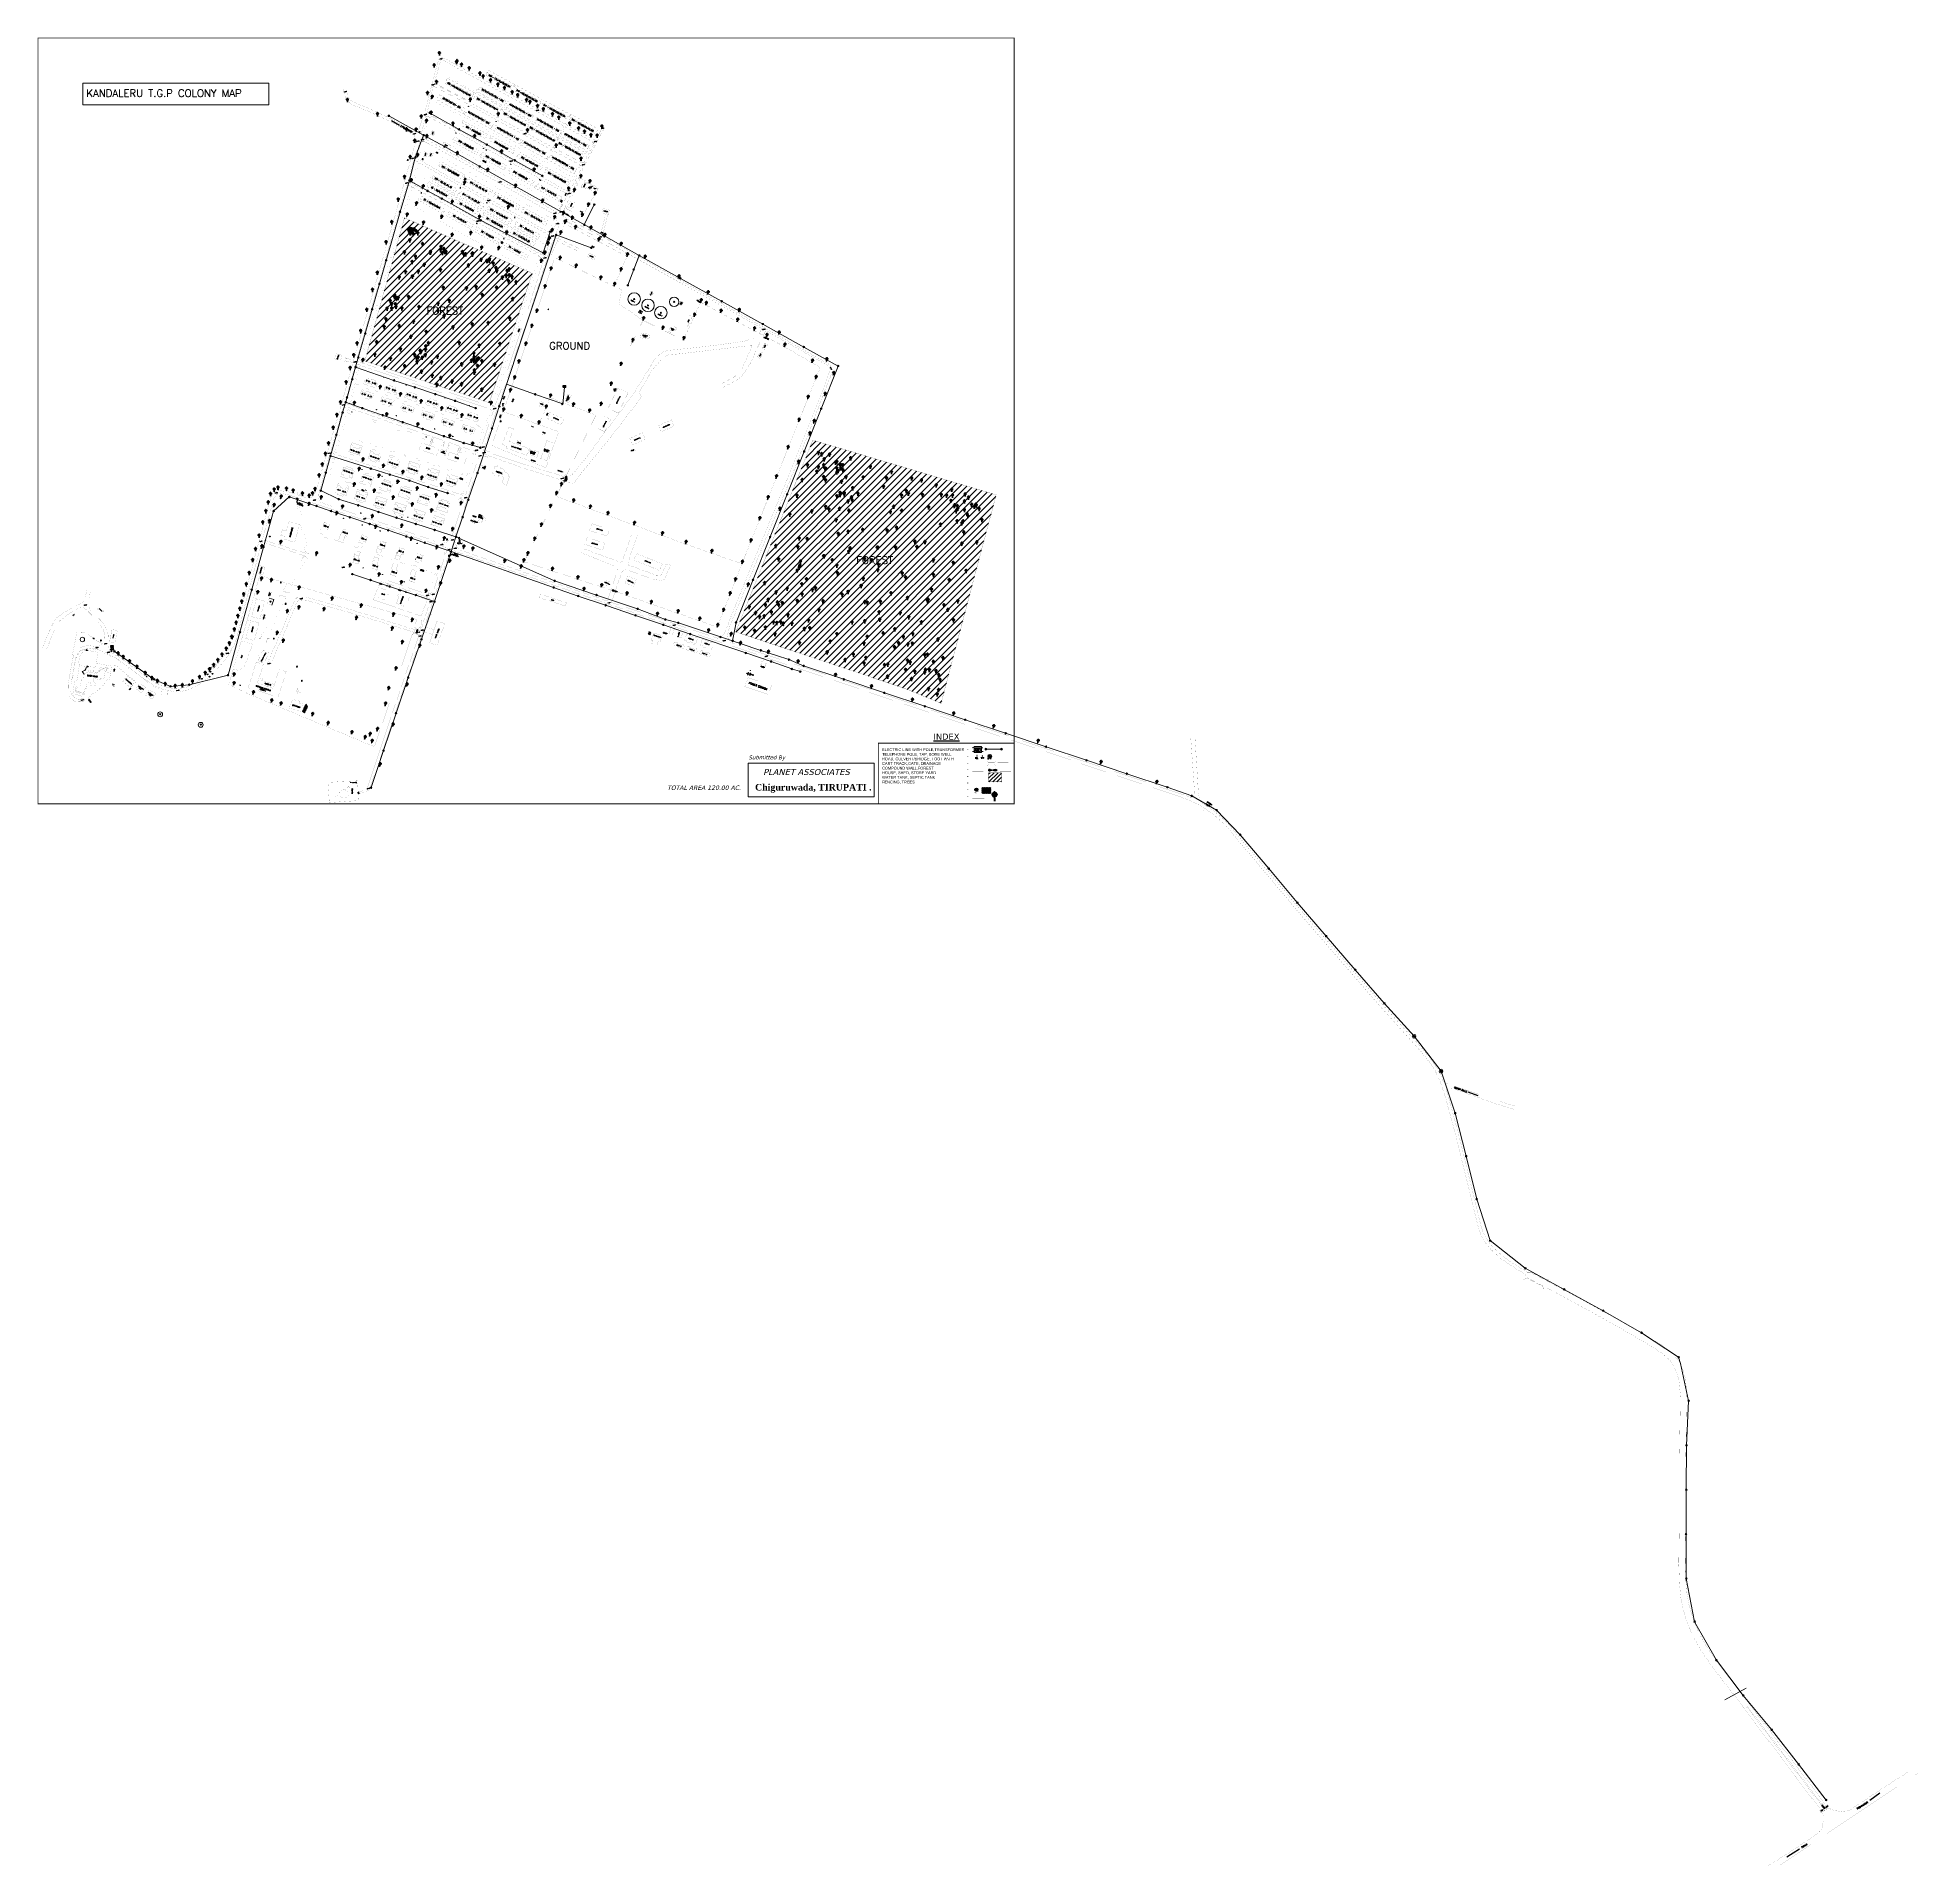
# Model space of a CAD drawing. Header units: inches. Extents: x 350994 to 353538, y 1581369 to 1583842.
import ezdxf
from ezdxf.enums import TextEntityAlignment as Align

# ---------------------------------------------------------------- set-up
doc = ezdxf.new("R2010")
doc.units = ezdxf.units.IN
doc.header["$MEASUREMENT"] = 0
doc.header["$PDMODE"] = 32
doc.header["$PDSIZE"] = 5
for name, pattern in [('1', [0]), ('ACAD_ISO02W100', [15, 12, -3]), ('ACAD_ISO03W100', [30, 12, -18]), ('DASHDOTX2', [2, 1, -0.5, 0, -0.5])]:
    doc.linetypes.add(name, pattern=pattern)
for name, color, linetype in [('BOUNDARY', 5, 'Continuous'), ('BULDING', 5, '1'), ('CULVERT', 255, '1'), ('CW', 94, '1'), ('EP TF', 5, 'Continuous'), ('FOREST', 96, 'Continuous'), ('GATE', 255, 'Continuous'), ('LEVELS', 184, 'Continuous'), ("ROAD'S", 1, '1'), ('SPT', 1, 'Continuous'), ('TAP', 180, 'Continuous'), ('TELEPHONE', 62, 'Continuous'), ('TREE', 81, '1'), ('WATER TANK', 7, 'Continuous'), ('WELL BWELL', 1, 'Continuous')]:
    doc.layers.add(name, color=color, linetype=linetype)
doc.styles.add('ROMANS', font='ROMANS.shx')
doc.styles.get("Standard").update_dxf_attribs({"font": 'arial.ttf'})
doc.linetypes.add('HOT_WATER_SUPPLY', pattern='A,0.5,-0.2,["HW",Standard,S=0.1,R=0,X=-0.1,Y=-0.05],-0.2', length=0.9)
doc.linetypes.add('SILT_FENCE', pattern='A,0.5,-0.2,["EP",Standard,S=0.1,R=0,X=-0.1,Y=-0.05],-0.2', length=0.9)
doc.dimstyles.get("Standard").update_dxf_attribs({"dimtxt": 0.18, "dimasz": 0.18, "dimexe": 0.18, "dimexo": 0.0625, "dimgap": 0.09, "dimtad": 0, "dimtih": 1, "dimtoh": 1, "dimdec": 4, "dimzin": 0, "dimdsep": 46, "dimtxsty": 'Standard', "dimcen": 0.09, "dimadec": 0, "dimazin": 0, "dimtfac": 1, "dimtdec": 4, "dimtofl": 0, "dimtmove": 0, "dimatfit": 3, "dimfxl": 0, "dimtolj": 1, "dimtzin": 0, "dimarcsym": 0})
pattern_1 = [(45, (0, 0), (-0.3535533906, 0.3535533906), [])]

# ---------------------------------------------------------------- blocks, each defined once
blk = doc.blocks.new('gate')
h = blk.add_hatch(color=0)
h.paths.add_polyline_path([(0.5, 0.16), (0.81, 0.16), (0.81, -0.16), (0.5, -0.16)])
h.paths.add_polyline_path([(-0.81, 0.16), (-0.5, 0.16), (-0.5, -0.16), (-0.81, -0.16)])
at = {"color": 0}
blk.add_lwpolyline([(-0.5, 0.16), (-0.81, 0.16), (-0.81, -0.16), (-0.5, -0.16), (-0.5, 0.16), (0.5, -0.16), (0.5, 0.16), (0.81, 0.16), (0.81, -0.16), (0.5, -0.16), (0.5, 0.16), (-0.5, -0.16)], dxfattribs=at)
for points in [[(-0.81, 0.16), (-0.5, 0.16), (-0.5, -0.16), (-0.81, -0.16)], [(0.5, 0.16), (0.81, 0.16), (0.81, -0.16), (0.5, -0.16)]]:
    blk.add_lwpolyline(points, close=True, dxfattribs=at)
blk = doc.blocks.new('EP')
at = {"color": 220}
for points in [[(12, 0), (-13, 0)], [(-9, 9), (9, -9)], [(-9, -9), (9, 9)], [(0, 12), (0, -13)]]:
    blk.add_lwpolyline(points, dxfattribs=at)
blk.add_circle((0, 0), 12.5, dxfattribs=at)
blk.add_text('E P', height=12.5, dxfattribs=at).set_placement((-12, -27))
blk = doc.blocks.new('TP')
at = {"layer": 'BOUNDARY', "color": 182, "lineweight": 5}
blk.add_lwpolyline([(0, 0.4), (-0.1, 0.4), (-0.2, 0.2), (-0.2, 0.2), (-0.1, 0.3), (0, 0.3), (0, -0.3), (0, -0.3), (0, 0.7), (0, 0.7)], close=True, dxfattribs=at)
blk.add_lwpolyline([(0, 0), (0, 0)], dxfattribs=at)
at = {"layer": 'BOUNDARY', "color": 182, "lineweight": 5, "width": 1}
blk.add_text('T P', height=0.5, dxfattribs=at).set_placement((-0.5, -0.9, 99.2))
blk = doc.blocks.new('EP1')
at = {"layer": 'EP TF', "lineweight": 5}
h = blk.add_hatch(color=252, dxfattribs=at)
edge = h.paths.add_edge_path()
edge.add_arc((351339.8, 1583222.9), 0.49, 0, 360)
at = {"layer": 'EP TF', "color": 252, "lineweight": 5}
for points in [[(351339.8, 1583224), (351339.8, 1583221.9)], [(351338.7, 1583222.9), (351340.8, 1583222.9)]]:
    blk.add_lwpolyline(points, dxfattribs=at)
for radius in [1.05, 0.49]:
    blk.add_circle((351339.8, 1583222.9), radius, dxfattribs=at)
blk = doc.blocks.new('TREE_4')
at = {"color": 94}
for points in [[(-2320, 5745), (-2346, 5771), (-2375, 5785), (-2357, 5817), (-2337, 5843), (-2369, 5849), (-2392, 5875), (-2372, 5901), (-2340, 5904), (-2317, 5881), (-2285, 5872), (-2274, 5907), (-2259, 5938), (-2230, 5924), (-2198, 5935), (-2193, 5967), (-2195, 5999), (-2213, 6031), (-2250, 6042), (-2282, 6037), (-2302, 6011), (-2328, 6034), (-2360, 6037), (-2392, 6034), (-2418, 6014), (-2453, 6002), (-2485, 6008), (-2516, 5999), (-2548, 5994), (-2557, 6025), (-2577, 6054), (-2589, 6086), (-2557, 6095), (-2525, 6089), (-2499, 6112), (-2525, 6132), (-2508, 6161), (-2476, 6158), (-2444, 6152), (-2409, 6164), (-2374, 6178), (-2337, 6178), (-2305, 6175), (-2296, 6210), (-2334, 6219), (-2369, 6213), (-2406, 6202), (-2444, 6202), (-2473, 6216), (-2502, 6242), (-2516, 6274), (-2490, 6306), (-2458, 6309), (-2426, 6297), (-2409, 6326), (-2374, 6335), (-2357, 6300), (-2331, 6274), (-2296, 6265), (-2270, 6288), (-2241, 6303), (-2212, 6282), (-2184, 6268), (-2172, 6300), (-2178, 6332), (-2143, 6329), (-2111, 6331), (-2100, 6366), (-2108, 6398), (-2085, 6421), (-2048, 6424), (-2016, 6421), (-1984, 6415), (-1955, 6435), (-1920, 6435), (-1900, 6409), (-1871, 6392), (-1839, 6403), (-1825, 6372), (-1837, 6340), (-1860, 6314), (-1863, 6282), (-1848, 6253), (-1816, 6256), (-1811, 6221), (-1837, 6198), (-1845, 6166), (-1814, 6155), (-1776, 6155), (-1753, 6132), (-1756, 6100), (-1724, 6091), (-1692, 6111), (-1660, 6120), (-1634, 6100), (-1672, 6088), (-1704, 6085), (-1712, 6074)], [(-2214, 5617), (-2237, 5643), (-2266, 5658), (-2298, 5661), (-2327, 5640), (-2312, 5611), (-2278, 5632), (-2257, 5660), (-2246, 5692), (-2231, 5724), (-2202, 5741), (-2176, 5721), (-2188, 5689), (-2153, 5684), (-2136, 5712), (-2139, 5744), (-2173, 5756), (-2194, 5782), (-2176, 5811), (-2144, 5828), (-2124, 5799), (-2127, 5767), (-2093, 5759), (-2061, 5770), (-2072, 5802), (-2072, 5840), (-2040, 5857), (-2009, 5842), (-2006, 5811), (-2026, 5785), (-1997, 5761), (-2035, 5756), (-2067, 5744), (-2098, 5753), (-2119, 5779), (-2101, 5808), (-2075, 5828), (-2098, 5851), (-2078, 5880), (-2043, 5868), (-2009, 5866), (-1997, 5834), (-1965, 5837), (-1936, 5854), (-1913, 5886), (-1902, 5917), (-1933, 5915), (-1968, 5906), (-1997, 5892), (-2014, 5863), (-1985, 5845), (-1951, 5842), (-1919, 5848), (-1899, 5822), (-1861, 5836), (-1850, 5871), (-1873, 5894), (-1904, 5886), (-1902, 5920), (-1873, 5941), (-1844, 5955), (-1815, 5981), (-1800, 6010), (-1794, 6042), (-1815, 6068), (-1846, 6065), (-1875, 6039), (-1884, 6001), (-1896, 5970), (-1928, 5958), (-1959, 5961), (-1945, 5990), (-1922, 6016), (-1953, 6022), (-1982, 6007), (-1974, 5972), (-1997, 5946), (-2017, 5973), (-2011, 6007), (-1985, 6027), (-1953, 6042), (-1988, 6048), (-2020, 6036), (-2046, 6010), (-2043, 5978), (-2011, 5970), (-2037, 5949), (-2069, 5964), (-2072, 6004), (-2069, 6036), (-2055, 6068), (-2046, 6100), (-2078, 6108), (-2112, 6097), (-2133, 6071), (-2127, 6039), (-2147, 6013), (-2179, 6016), (-2191, 6051), (-2222, 6074), (-2257, 6085), (-2283, 6059), (-2260, 6033), (-2295, 6022), (-2321, 6045), (-2324, 6083), (-2300, 6109), (-2269, 6117), (-2303, 6123), (-2341, 6126), (-2376, 6112), (-2387, 6077), (-2350, 6060), (-2370, 6034), (-2387, 6028)], [(-1545, 6762), (-1576, 6774), (-1617, 6785), (-1652, 6800), (-1681, 6779), (-1712, 6771), (-1735, 6794), (-1770, 6803), (-1805, 6800), (-1785, 6771), (-1756, 6756), (-1721, 6756), (-1689, 6771), (-1657, 6768), (-1631, 6748), (-1660, 6727), (-1698, 6719), (-1738, 6719), (-1733, 6751), (-1764, 6733), (-1793, 6719), (-1770, 6690), (-1695, 6678), (-1663, 6693), (-1629, 6707), (-1594, 6701), (-1568, 6681), (-1585, 6643), (-1553, 6652), (-1533, 6678), (-1533, 6713), (-1556, 6736), (-1571, 6707), (-1539, 6687), (-1507, 6678), (-1475, 6672), (-1470, 6640), (-1493, 6614), (-1528, 6597), (-1562, 6600), (-1574, 6632), (-1588, 6603), (-1617, 6583), (-1646, 6565), (-1681, 6560), (-1698, 6597), (-1678, 6626), (-1646, 6629), (-1614, 6626), (-1629, 6597), (-1646, 6568), (-1684, 6594), (-1715, 6618), (-1747, 6623), (-1753, 6592), (-1741, 6560), (-1727, 6528), (-1762, 6528), (-1794, 6542), (-1808, 6580), (-1782, 6606), (-1739, 6606), (-1791, 6629), (-1825, 6632), (-1900, 6632), (-1903, 6595), (-1901, 6563), (-1863, 6557), (-1828, 6574), (-1788, 6586), (-1814, 6563), (-1848, 6540), (-1880, 6528), (-1909, 6543), (-1909, 6580), (-1944, 6557), (-1979, 6540), (-1999, 6514), (-1967, 6499), (-1935, 6493), (-1970, 6470), (-2002, 6465), (-2034, 6482), (-2060, 6508), (-2039, 6534), (-2005, 6543), (-1970, 6543), (-1967, 6574), (-1987, 6603), (-2031, 6595), (-2062, 6577), (-2083, 6543), (-2071, 6511), (-2103, 6520), (-2135, 6537), (-2094, 6583), (-2060, 6595), (-2028, 6612), (-2005, 6641), (-1970, 6647), (-1924, 6644), (-1895, 6623), (-1874, 6649), (-1845, 6675), (-1857, 6707), (-1897, 6722), (-1929, 6725), (-1955, 6696), (-1967, 6664), (-2045, 6664), (-2080, 6661), (-2054, 6681), (-2030, 6705), (-2010, 6731), (-1978, 6745), (-1944, 6739), (-2002, 6725), (-2111, 6725), (-2158, 6728), (-2187, 6745), (-2201, 6713), (-2187, 6679), (-2158, 6653), (-2117, 6650), (-2094, 6673), (-2085, 6705), (-2083, 6736), (-2045, 6754), (-2002, 6757), (-1967, 6759), (-1923, 6759), (-1961, 6742), (-1932, 6757), (-1903, 6783), (-1880, 6806), (-1866, 6837), (-1897, 6840), (-1897, 6806), (-1871, 6771), (-1828, 6762), (-1863, 6733), (-1921, 6693), (-1955, 6678), (-1987, 6702), (-1987, 6736), (-1978, 6774), (-1993, 6803), (-2033, 6814), (-2065, 6826), (-2100, 6823), (-2106, 6786), (-2077, 6771), (-2221, 6771), (-2204, 6803), (-2204, 6838), (-2221, 6797), (-2233, 6763), (-2224, 6731), (-2187, 6722), (-2149, 6719), (-2242, 6765), (-2250, 6800), (-2233, 6829), (-2210, 6861), (-2163, 6881), (-2123, 6884), (-2085, 6887), (-2048, 6887), (-2025, 6864), (-2013, 6826), (-1981, 6817), (-1961, 6849), (-1941, 6875), (-1915, 6895), (-1883, 6889), (-1871, 6855), (-1903, 6837), (-1978, 6838), (-2010, 6843), (-2022, 6875), (-2062, 6861), (-2117, 6843), (-2181, 6826), (-2123, 6820), (-2088, 6817), (-2051, 6814), (-2039, 6794)], [(-1651, 7441), (-1695, 7424), (-1730, 7413), (-1744, 7372), (-1787, 7378), (-1845, 7390), (-1877, 7387), (-1854, 7358), (-1886, 7329), (-1920, 7317), (-1961, 7306), (-1984, 7341), (-1978, 7381), (-1944, 7393), (-1909, 7393), (-1941, 7384), (-1975, 7369), (-1941, 7375), (-1917, 7401), (-1946, 7427), (-1978, 7436), (-2010, 7427), (-1990, 7393), (-2030, 7367), (-2062, 7361), (-2088, 7381), (-2079, 7419), (-2091, 7451), (-2053, 7453), (-2016, 7453), (-1984, 7462), (-1961, 7488), (-1961, 7523), (-1958, 7554), (-1926, 7540), (-1883, 7520), (-1854, 7499), (-1883, 7471), (-1915, 7453), (-1935, 7479), (-1903, 7488), (-1842, 7488), (-1732, 7476), (-1773, 7482), (-1816, 7491), (-1845, 7511), (-1845, 7546), (-1810, 7534), (-1776, 7514), (-1738, 7522), (-1732, 7554), (-1718, 7583), (-1677, 7583), (-1646, 7580), (-1640, 7548), (-1654, 7519), (-1620, 7537), (-1591, 7554), (-1559, 7545), (-1541, 7514), (-1576, 7493), (-1608, 7496), (-1643, 7502), (-1663, 7470), (-1666, 7439), (-1689, 7413), (-1730, 7410), (-1770, 7410), (-1799, 7427), (-1834, 7416), (-1880, 7419), (-1920, 7424), (-1952, 7439), (-1915, 7456), (-1880, 7450), (-1848, 7447), (-1842, 7488), (-1857, 7525), (-1886, 7552), (-1848, 7540), (-1813, 7540), (-1787, 7566), (-1767, 7592), (-1738, 7618), (-1706, 7624), (-1686, 7598), (-1657, 7583), (-1622, 7583), (-1588, 7595), (-1556, 7600), (-1524, 7597), (-1498, 7574), (-1492, 7540), (-1498, 7508), (-1544, 7496), (-1585, 7499), (-1550, 7479), (-1518, 7464), (-1481, 7453), (-1449, 7450), (-1414, 7453), (-1400, 7482), (-1406, 7447), (-1446, 7435), (-1484, 7430), (-1521, 7438), (-1553, 7456), (-1573, 7427), (-1565, 7395), (-1530, 7389), (-1495, 7386), (-1455, 7386), (-1429, 7366), (-1400, 7343), (-1362, 7331), (-1371, 7372), (-1394, 7398), (-1362, 7369), (-1322, 7351), (-1290, 7334), (-1270, 7305), (-1261, 7273), (-1256, 7242), (-1287, 7247), (-1302, 7285), (-1334, 7299), (-1328, 7265), (-1299, 7247), (-1267, 7236), (-1235, 7233), (-1247, 7198), (-1218, 7175), (-1180, 7175), (-1163, 7210), (-1166, 7253), (-1154, 7285), (-1131, 7308), (-1096, 7314), (-1059, 7308), (-1039, 7282), (-1039, 7322), (-1047, 7354), (-1079, 7360), (-1102, 7331), (-1131, 7317), (-1128, 7285), (-1148, 7317), (-1169, 7351), (-1160, 7386), (-1134, 7406), (-1169, 7427), (-1206, 7427), (-1232, 7403), (-1206, 7372), (-1163, 7346), (-1131, 7337), (-1151, 7311), (-1189, 7314), (-1212, 7337), (-1203, 7377), (-1183, 7403), (-1226, 7406), (-1261, 7398), (-1250, 7366), (-1221, 7346), (-1195, 7325), (-1180, 7296), (-1201, 7265), (-1227, 7305), (-1255, 7343), (-1276, 7375), (-1255, 7409), (-1250, 7444), (-1267, 7473), (-1281, 7502), (-1328, 7502), (-1371, 7493), (-1400, 7473), (-1359, 7461), (-1322, 7458), (-1281, 7456), (-1322, 7430), (-1354, 7424), (-1383, 7438), (-1377, 7398), (-1351, 7421), (-1319, 7435), (-1287, 7441), (-1261, 7464), (-1226, 7473), (-1197, 7490), (-1166, 7479), (-1143, 7453), (-1114, 7473), (-1079, 7478), (-1047, 7473), (-1044, 7438), (-1065, 7412), (-1030, 7418), (-1038, 7455), (-1010, 7473), (-972, 7461), (-937, 7475), (-969, 7484), (-1004, 7481), (-989, 7516), (-989, 7551), (-1021, 7559), (-1047, 7533), (-1038, 7502), (-1076, 7502), (-1099, 7525), (-1108, 7557), (-1087, 7591), (-1079, 7626), (-1113, 7626), (-1119, 7588), (-1140, 7562), (-1171, 7554), (-1206, 7545), (-1169, 7534), (-1131, 7528), (-1171, 7525), (-1203, 7528), (-1226, 7591), (-1246, 7620), (-1272, 7641), (-1307, 7623), (-1333, 7603), (-1365, 7597), (-1371, 7629), (-1403, 7638), (-1426, 7615), (-1411, 7586), (-1434, 7609), (-1463, 7594), (-1429, 7566), (-1394, 7560), (-1336, 7606), (-1304, 7594), (-1316, 7560), (-1351, 7551), (-1380, 7566), (-1382, 7528), (-1388, 7511)], [(-1658, 5745), (-1684, 5771), (-1713, 5785), (-1695, 5817), (-1675, 5843), (-1707, 5849), (-1730, 5875), (-1710, 5901), (-1678, 5904), (-1655, 5881), (-1623, 5872), (-1611, 5907), (-1597, 5938), (-1568, 5924), (-1536, 5935), (-1530, 5967), (-1533, 5999), (-1550, 6031), (-1588, 6042), (-1620, 6037), (-1640, 6011), (-1666, 6034), (-1698, 6037), (-1730, 6034), (-1756, 6014), (-1790, 6002), (-1822, 6008), (-1854, 5999), (-1886, 5994), (-1894, 6025), (-1915, 6054), (-1926, 6086), (-1894, 6095), (-1863, 6089), (-1837, 6112), (-1863, 6132), (-1845, 6161), (-1813, 6158), (-1782, 6152), (-1747, 6164), (-1712, 6178), (-1675, 6178), (-1643, 6175), (-1634, 6210), (-1672, 6219), (-1706, 6213), (-1744, 6202), (-1782, 6202), (-1810, 6216), (-1839, 6242), (-1854, 6274), (-1828, 6306), (-1796, 6309), (-1764, 6297), (-1747, 6326), (-1712, 6335), (-1695, 6300), (-1669, 6274), (-1634, 6265), (-1608, 6288), (-1579, 6303), (-1550, 6282), (-1521, 6268), (-1510, 6300), (-1515, 6332), (-1481, 6329), (-1449, 6331), (-1437, 6366), (-1446, 6398), (-1423, 6421), (-1385, 6424), (-1353, 6421), (-1322, 6415), (-1293, 6435), (-1258, 6435), (-1238, 6409), (-1209, 6392), (-1177, 6403), (-1163, 6372), (-1174, 6340), (-1197, 6314), (-1200, 6282), (-1186, 6253), (-1154, 6256), (-1148, 6221), (-1174, 6198), (-1183, 6166), (-1151, 6155), (-1114, 6155), (-1091, 6132), (-1093, 6100), (-1062, 6091), (-1030, 6111), (-998, 6120), (-972, 6100), (-1010, 6088), (-1041, 6085), (-1050, 6074)], [(-1160, 5932), (-1189, 5912), (-1204, 5883), (-1215, 5851), (-1238, 5877), (-1238, 5912), (-1258, 5938), (-1279, 5912), (-1273, 5880), (-1261, 5848), (-1282, 5822), (-1313, 5834), (-1345, 5820), (-1377, 5799), (-1409, 5791), (-1426, 5762), (-1423, 5730), (-1455, 5716), (-1484, 5733), (-1519, 5742), (-1551, 5724), (-1580, 5667), (-1565, 5635), (-1542, 5609), (-1531, 5574), (-1516, 5542), (-1516, 5507), (-1548, 5502), (-1560, 5539), (-1562, 5571), (-1594, 5568), (-1606, 5536), (-1597, 5505), (-1586, 5473), (-1612, 5450), (-1635, 5473), (-1640, 5505), (-1675, 5508), (-1710, 5508), (-1716, 5542), (-1678, 5551), (-1701, 5574), (-1808, 5574), (-1872, 5569), (-1889, 5597), (-1857, 5606), (-1828, 5586), (-1791, 5586), (-1773, 5615), (-1794, 5644), (-1791, 5675), (-1776, 5704), (-1802, 5730), (-1817, 5762), (-1848, 5768), (-1869, 5794), (-1840, 5820), (-1805, 5823), (-1773, 5808), (-1744, 5797)], [(-1658, 5644), (-1681, 5670), (-1710, 5684), (-1742, 5687), (-1770, 5667), (-1756, 5638), (-1721, 5658), (-1701, 5687), (-1689, 5719), (-1675, 5751), (-1646, 5768), (-1620, 5748), (-1632, 5716), (-1597, 5710), (-1580, 5739), (-1582, 5771), (-1617, 5782), (-1637, 5808), (-1620, 5837), (-1588, 5855), (-1568, 5826), (-1571, 5794), (-1536, 5785), (-1504, 5797), (-1516, 5828), (-1516, 5866), (-1484, 5883), (-1452, 5869), (-1449, 5837), (-1470, 5811), (-1441, 5788), (-1478, 5782), (-1510, 5771), (-1542, 5779), (-1562, 5805), (-1545, 5834), (-1519, 5854), (-1542, 5878), (-1522, 5906), (-1487, 5895), (-1452, 5892), (-1441, 5860), (-1409, 5863), (-1380, 5880), (-1357, 5912), (-1345, 5944), (-1377, 5941), (-1412, 5932), (-1441, 5918), (-1458, 5889), (-1429, 5872), (-1394, 5869), (-1363, 5875), (-1342, 5849), (-1305, 5863), (-1293, 5898), (-1316, 5921), (-1348, 5912), (-1345, 5947), (-1316, 5967), (-1287, 5981), (-1258, 6007), (-1244, 6036), (-1238, 6068), (-1258, 6094), (-1290, 6091), (-1319, 6065), (-1328, 6028), (-1339, 5996), (-1371, 5984), (-1403, 5987), (-1388, 6016), (-1365, 6042), (-1397, 6048), (-1426, 6034), (-1417, 5999), (-1441, 5973), (-1461, 5999), (-1455, 6034), (-1429, 6054), (-1397, 6068), (-1432, 6074), (-1464, 6063), (-1490, 6037), (-1487, 6005), (-1455, 5996), (-1481, 5976), (-1513, 5990), (-1516, 6031), (-1513, 6063), (-1498, 6094), (-1490, 6126), (-1521, 6135), (-1556, 6123), (-1576, 6097), (-1571, 6066), (-1591, 6040), (-1623, 6042), (-1634, 6077), (-1666, 6100), (-1701, 6112), (-1727, 6086), (-1704, 6060), (-1738, 6048), (-1764, 6072), (-1767, 6109), (-1744, 6135), (-1712, 6144), (-1747, 6150), (-1784, 6152), (-1819, 6138), (-1831, 6103), (-1793, 6086), (-1813, 6060), (-1831, 6054)], [(-1693, 5180), (-1699, 5215), (-1715, 5242), (-1741, 5262), (-1776, 5260), (-1779, 5228), (-1739, 5226), (-1706, 5240), (-1680, 5261), (-1651, 5280), (-1617, 5279), (-1606, 5248), (-1632, 5227), (-1606, 5204), (-1576, 5219), (-1561, 5248), (-1585, 5276), (-1588, 5309), (-1558, 5324), (-1522, 5322), (-1520, 5286), (-1539, 5261), (-1515, 5235), (-1482, 5228), (-1474, 5261), (-1454, 5293), (-1418, 5290), (-1399, 5261), (-1414, 5233), (-1445, 5222), (-1432, 5187), (-1467, 5202), (-1500, 5209), (-1523, 5233), (-1526, 5266), (-1496, 5281), (-1463, 5284), (-1470, 5316), (-1438, 5330), (-1414, 5302), (-1387, 5281), (-1394, 5248), (-1365, 5233), (-1332, 5232), (-1295, 5247), (-1268, 5268), (-1297, 5282), (-1331, 5293), (-1363, 5297), (-1393, 5281), (-1378, 5251), (-1350, 5230), (-1320, 5218), (-1317, 5185), (-1277, 5178), (-1249, 5201), (-1256, 5233), (-1288, 5242), (-1267, 5270), (-1232, 5272), (-1199, 5268), (-1161, 5275), (-1133, 5292), (-1112, 5316), (-1115, 5348), (-1143, 5363), (-1182, 5356), (-1209, 5329), (-1236, 5309), (-1269, 5316), (-1294, 5335), (-1266, 5352), (-1233, 5362), (-1257, 5383), (-1289, 5387), (-1300, 5353), (-1334, 5343), (-1337, 5376), (-1313, 5402), (-1281, 5405), (-1246, 5401), (-1272, 5424), (-1305, 5431), (-1341, 5423), (-1356, 5395), (-1333, 5370), (-1366, 5367), (-1385, 5396), (-1366, 5432), (-1347, 5457), (-1318, 5477), (-1293, 5499), (-1316, 5523), (-1351, 5532), (-1382, 5521), (-1394, 5491), (-1425, 5480), (-1451, 5499), (-1442, 5534), (-1456, 5571), (-1479, 5599), (-1515, 5591), (-1510, 5557), (-1545, 5566), (-1555, 5599), (-1537, 5632), (-1504, 5642), (-1472, 5632), (-1498, 5656), (-1529, 5678), (-1566, 5685), (-1594, 5661), (-1572, 5627), (-1603, 5616), (-1620, 5620)], [(-1611, 5635), (-1637, 5658), (-1666, 5672), (-1672, 5641), (-1687, 5603), (-1649, 5589), (-1623, 5609), (-1623, 5632)], [(-1614, 6201), (-1582, 6181), (-1550, 6173), (-1521, 6193), (-1521, 6227), (-1559, 6236), (-1550, 6268), (-1518, 6277), (-1484, 6262), (-1478, 6230), (-1481, 6198), (-1452, 6222), (-1437, 6250), (-1463, 6277), (-1461, 6308), (-1423, 6311), (-1391, 6305), (-1400, 6268), (-1420, 6242), (-1443, 6216), (-1461, 6184), (-1469, 6152), (-1429, 6138), (-1391, 6146), (-1362, 6161), (-1380, 6190), (-1426, 6190), (-1397, 6216), (-1365, 6222), (-1330, 6221), (-1316, 6190), (-1322, 6158), (-1348, 6129), (-1316, 6106), (-1281, 6123), (-1261, 6149), (-1299, 6167), (-1267, 6190), (-1235, 6178), (-1218, 6146), (-1192, 6175), (-1197, 6216), (-1229, 6230), (-1255, 6253), (-1241, 6285), (-1218, 6320), (-1249, 6331), (-1281, 6323), (-1296, 6294), (-1319, 6262), (-1351, 6256), (-1371, 6282), (-1348, 6314), (-1322, 6340), (-1296, 6360), (-1330, 6366), (-1365, 6355), (-1371, 6346)], [(-974, 4660), (-934, 4675), (-859, 4698), (-827, 4701), (-818, 4663), (-810, 4631), (-778, 4634), (-743, 4637), (-711, 4634), (-734, 4663), (-769, 4672), (-781, 4703), (-781, 4741), (-807, 4761), (-833, 4787), (-867, 4813), (-908, 4819), (-945, 4813), (-971, 4840), (-1012, 4860), (-1049, 4845), (-1093, 4819), (-1110, 4782), (-1064, 4773), (-1026, 4773), (-968, 4779), (-913, 4787), (-879, 4790), (-893, 4758), (-922, 4721), (-960, 4712), (-997, 4701), (-1035, 4692), (-1073, 4689), (-1070, 4727), (-1015, 4782), (-1026, 4750), (-1041, 4721), (-1075, 4710), (-1133, 4698), (-1101, 4686), (-1061, 4675), (-1029, 4669), (-995, 4660), (-1067, 4657), (-1104, 4657), (-1142, 4655), (-1142, 4698), (-1151, 4741), (-1159, 4776), (-1162, 4741), (-1191, 4715), (-1217, 4695), (-1191, 4675), (-1159, 4666), (-1133, 4646), (-1162, 4632), (-1206, 4617), (-1243, 4614), (-1249, 4655), (-1298, 4704), (-1324, 4678), (-1327, 4646), (-1295, 4637), (-1263, 4623), (-1226, 4620), (-1255, 4594), (-1287, 4582), (-1318, 4585), (-1347, 4606), (-1376, 4591), (-1359, 4559), (-1313, 4556), (-1272, 4559), (-1229, 4571), (-1194, 4582), (-1191, 4551), (-1226, 4539), (-1266, 4536), (-1301, 4533), (-1339, 4533), (-1304, 4510), (-1264, 4507), (-1232, 4504), (-1200, 4507), (-1177, 4530), (-1217, 4545), (-1255, 4545), (-1249, 4507), (-1232, 4473), (-1238, 4441), (-1275, 4435), (-1313, 4455), (-1350, 4473), (-1330, 4499), (-1316, 4530), (-1353, 4545), (-1411, 4536), (-1451, 4528), (-1440, 4496), (-1414, 4464), (-1495, 4464), (-1524, 4493), (-1515, 4542), (-1498, 4571), (-1553, 4577), (-1610, 4560), (-1590, 4528), (-1558, 4516), (-1535, 4490), (-1515, 4458), (-1486, 4473), (-1483, 4505), (-1515, 4479), (-1547, 4456), (-1579, 4438), (-1544, 4418), (-1492, 4418), (-1440, 4421), (-1371, 4438), (-1336, 4444), (-1376, 4461), (-1408, 4473), (-1440, 4476), (-1402, 4505), (-1379, 4533), (-1382, 4568), (-1411, 4583), (-1443, 4588), (-1414, 4603), (-1368, 4603), (-1330, 4597), (-1382, 4571), (-1446, 4562), (-1509, 4551), (-1564, 4539), (-1596, 4534), (-1561, 4534), (-1524, 4562), (-1489, 4597), (-1472, 4638), (-1460, 4707), (-1420, 4716), (-1376, 4695), (-1344, 4684), (-1376, 4678), (-1382, 4640), (-1373, 4620)], [(-1458, 7091), (-1415, 7082), (-1380, 7073), (-1348, 7068), (-1357, 7099), (-1391, 7117), (-1420, 7102), (-1397, 7125), (-1368, 7148), (-1336, 7163), (-1305, 7151), (-1305, 7117), (-1348, 7108), (-1322, 7088), (-1287, 7085), (-1241, 7079), (-1204, 7073), (-1175, 7093), (-1192, 7122), (-1232, 7125), (-1244, 7157), (-1215, 7171), (-1247, 7192), (-1279, 7200), (-1308, 7186), (-1305, 7218), (-1305, 7253), (-1331, 7276), (-1362, 7267), (-1383, 7235), (-1351, 7218), (-1319, 7229), (-1348, 7212), (-1386, 7209), (-1423, 7224), (-1455, 7206), (-1446, 7175), (-1415, 7169), (-1394, 7198), (-1406, 7166), (-1441, 7149), (-1475, 7140), (-1490, 7183), (-1490, 7218), (-1461, 7232), (-1432, 7253), (-1406, 7273), (-1377, 7250), (-1345, 7244), (-1313, 7241), (-1287, 7261), (-1258, 7244), (-1229, 7224), (-1232, 7192), (-1195, 7206), (-1163, 7215), (-1131, 7200), (-1125, 7168), (-1157, 7157), (-1125, 7137), (-1053, 7137), (-1053, 7171), (-1013, 7119), (-1001, 7087), (-1033, 7064), (-1068, 7067), (-1085, 7038), (-1117, 7041), (-1120, 7073), (-1091, 7090), (-1047, 7087), (-1082, 7093), (-1108, 7114), (-1128, 7088), (-1131, 7056), (-1157, 7036), (-1189, 7047), (-1209, 7073), (-1221, 7041), (-1250, 7021), (-1279, 7036), (-1270, 7067), (-1279, 7091)], [(-1269, 4889), (-1275, 4924), (-1291, 4951), (-1317, 4971), (-1352, 4969), (-1355, 4937), (-1315, 4935), (-1283, 4949), (-1256, 4970), (-1227, 4989), (-1193, 4988), (-1182, 4957), (-1208, 4936), (-1182, 4913), (-1152, 4928), (-1138, 4957), (-1161, 4985), (-1164, 5018), (-1134, 5033), (-1098, 5031), (-1096, 4995), (-1115, 4970), (-1091, 4944), (-1058, 4937), (-1050, 4970), (-1030, 5002), (-994, 4999), (-975, 4970), (-990, 4942), (-1021, 4931), (-1009, 4896), (-1043, 4911), (-1076, 4918), (-1099, 4942), (-1102, 4975), (-1072, 4990), (-1039, 4994), (-1046, 5025), (-1014, 5039), (-991, 5011), (-963, 4990), (-970, 4957), (-942, 4942), (-908, 4941), (-871, 4956), (-844, 4977), (-873, 4991), (-907, 5002), (-939, 5006), (-969, 4990), (-954, 4960), (-926, 4939), (-896, 4927), (-893, 4894), (-854, 4887), (-825, 4910), (-832, 4942), (-864, 4951), (-843, 4979), (-808, 4981), (-776, 4978), (-737, 4984), (-710, 5001), (-688, 5025), (-691, 5057), (-719, 5072), (-758, 5065), (-785, 5038), (-812, 5018), (-845, 5025), (-870, 5044), (-843, 5061), (-809, 5071), (-833, 5092), (-865, 5096), (-876, 5062), (-910, 5052), (-913, 5085), (-889, 5111), (-857, 5114), (-822, 5110), (-848, 5133), (-881, 5140), (-917, 5132), (-932, 5104), (-910, 5079), (-942, 5076), (-962, 5105), (-942, 5141), (-923, 5166), (-894, 5186), (-869, 5208), (-892, 5232), (-927, 5241), (-958, 5230), (-970, 5200), (-1001, 5189), (-1027, 5208), (-1018, 5244), (-1032, 5280), (-1056, 5308), (-1091, 5300), (-1086, 5266), (-1121, 5275), (-1131, 5308), (-1113, 5341), (-1080, 5351), (-1048, 5341), (-1075, 5365), (-1105, 5387), (-1142, 5394), (-1170, 5371), (-1148, 5336), (-1179, 5325), (-1196, 5329)], [(-963, 6097), (-1001, 6088), (-1033, 6080), (-1065, 6082), (-1053, 6048), (-1036, 6019), (-1076, 6019), (-1099, 5993), (-1065, 5984), (-1053, 5952), (-1088, 5947), (-1120, 5949), (-1149, 5964), (-1172, 5990), (-1195, 5967), (-1230, 5967), (-1256, 5987), (-1261, 6025), (-1229, 6022), (-1198, 6002), (-1169, 5987), (-1146, 6010), (-1163, 6042), (-1189, 6065), (-1163, 6088), (-1140, 6059), (-1125, 6025), (-1102, 6002), (-1068, 6007), (-1065, 6039), (-1094, 6054), (-1122, 6074), (-1108, 6103), (-1076, 6111), (-1044, 6106), (-1018, 6080), (-1036, 6051), (-1070, 6051), (-1068, 6045)], [(-804, 6886), (-847, 6869), (-882, 6857), (-896, 6817), (-940, 6823), (-997, 6834), (-1029, 6831), (-1006, 6802), (-1038, 6773), (-1073, 6762), (-1113, 6750), (-1136, 6785), (-1130, 6826), (-1096, 6837), (-1061, 6837), (-1093, 6828), (-1128, 6814), (-1093, 6820), (-1070, 6846), (-1099, 6872), (-1130, 6881), (-1162, 6872), (-1142, 6837), (-1182, 6811), (-1214, 6805), (-1240, 6826), (-1232, 6863), (-1243, 6895), (-1206, 6898), (-1168, 6898), (-1136, 6907), (-1113, 6933), (-1113, 6967), (-1110, 6999), (-1078, 6985), (-1035, 6964), (-1006, 6944), (-1035, 6915), (-1067, 6898), (-1087, 6924), (-1055, 6932), (-994, 6932), (-885, 6921), (-925, 6927), (-968, 6935), (-997, 6956), (-997, 6990), (-963, 6979), (-928, 6958), (-890, 6967), (-885, 6999), (-870, 7028), (-830, 7028), (-798, 7025), (-792, 6993), (-806, 6964), (-772, 6981), (-743, 6999), (-711, 6990), (-694, 6958), (-728, 6938), (-760, 6941), (-795, 6947), (-815, 6915), (-818, 6883), (-841, 6857), (-882, 6854), (-922, 6854), (-951, 6872), (-986, 6860), (-1032, 6863), (-1073, 6869), (-1104, 6883), (-1067, 6901), (-1032, 6895), (-1000, 6892), (-994, 6932), (-1009, 6970), (-1038, 6996), (-1000, 6984), (-965, 6984), (-939, 7010), (-919, 7036), (-890, 7062), (-858, 7068), (-838, 7042), (-809, 7028), (-775, 7028), (-740, 7039), (-708, 7045), (-676, 7042), (-650, 7019), (-645, 6984), (-650, 6952), (-697, 6941), (-737, 6944), (-702, 6923), (-671, 6909), (-633, 6897), (-601, 6894), (-567, 6897), (-552, 6926), (-558, 6892), (-598, 6880), (-636, 6874), (-674, 6883), (-705, 6900), (-726, 6871), (-717, 6840), (-682, 6834), (-648, 6831), (-607, 6831), (-581, 6811), (-552, 6787), (-515, 6776), (-523, 6816), (-546, 6842), (-515, 6813), (-474, 6796), (-442, 6779), (-422, 6750), (-413, 6718), (-408, 6686), (-440, 6692), (-454, 6730), (-486, 6744), (-480, 6709), (-451, 6692), (-419, 6680), (-387, 6677), (-399, 6643), (-370, 6620), (-333, 6620), (-315, 6654), (-318, 6698), (-306, 6729), (-283, 6753), (-249, 6758), (-211, 6752), (-191, 6726), (-191, 6767), (-199, 6799), (-231, 6805), (-254, 6776), (-283, 6761), (-280, 6729), (-301, 6761), (-321, 6796), (-312, 6831), (-286, 6851), (-321, 6871), (-358, 6871), (-384, 6848), (-358, 6816), (-315, 6790), (-283, 6781), (-304, 6755), (-341, 6758), (-364, 6781), (-356, 6822), (-335, 6848), (-379, 6851), (-413, 6842), (-402, 6810), (-373, 6790), (-347, 6770), (-332, 6741), (-353, 6709), (-379, 6750), (-408, 6787), (-428, 6819), (-408, 6854), (-402, 6889), (-419, 6917), (-434, 6946), (-480, 6946), (-523, 6938), (-552, 6918), (-512, 6906), (-474, 6903), (-434, 6900), (-474, 6874), (-506, 6868), (-535, 6883), (-529, 6842), (-503, 6865), (-471, 6880), (-439, 6886), (-413, 6909), (-379, 6917), (-350, 6935), (-318, 6923), (-295, 6897), (-266, 6917), (-231, 6923), (-199, 6917), (-196, 6883), (-217, 6857), (-182, 6862), (-191, 6900), (-162, 6917), (-124, 6906), (-89, 6920), (-121, 6929), (-156, 6926), (-141, 6961), (-141, 6995), (-173, 7004), (-199, 6978), (-191, 6946), (-228, 6946), (-251, 6969), (-260, 7001), (-240, 7036), (-231, 7071), (-266, 7071), (-272, 7033), (-292, 7007), (-324, 6998), (-358, 6990), (-321, 6978), (-283, 6972), (-324, 6969), (-355, 6972), (-378, 7036), (-399, 7065), (-425, 7085), (-459, 7068), (-485, 7048), (-517, 7042), (-523, 7074), (-555, 7082), (-578, 7059), (-564, 7030), (-587, 7053), (-616, 7039), (-581, 7010), (-546, 7004), (-488, 7051), (-457, 7039), (-468, 7004), (-503, 6996), (-532, 7010), (-535, 6972), (-540, 6955)], [(-538, 6550), (-570, 6562), (-610, 6574), (-645, 6588), (-674, 6568), (-706, 6559), (-729, 6582), (-763, 6591), (-798, 6588), (-778, 6559), (-749, 6545), (-714, 6545), (-683, 6559), (-651, 6556), (-625, 6536), (-654, 6516), (-691, 6507), (-732, 6507), (-726, 6539), (-758, 6522), (-787, 6507), (-764, 6478), (-688, 6467), (-657, 6481), (-622, 6495), (-587, 6490), (-561, 6469), (-579, 6432), (-547, 6440), (-526, 6466), (-526, 6501), (-550, 6524), (-564, 6495), (-532, 6475), (-500, 6466), (-469, 6461), (-463, 6429), (-486, 6403), (-521, 6386), (-555, 6388), (-567, 6420), (-581, 6391), (-610, 6371), (-639, 6354), (-674, 6348), (-691, 6386), (-671, 6415), (-639, 6417), (-607, 6415), (-622, 6386), (-639, 6357), (-677, 6383), (-709, 6406), (-740, 6412), (-746, 6380), (-735, 6348), (-720, 6316), (-755, 6316), (-787, 6331), (-801, 6368), (-775, 6394), (-732, 6394), (-784, 6418), (-819, 6420), (-894, 6421), (-897, 6383), (-894, 6351), (-856, 6345), (-821, 6363), (-781, 6374), (-807, 6351), (-842, 6328), (-874, 6316), (-902, 6331), (-902, 6369), (-937, 6345), (-972, 6328), (-992, 6302), (-960, 6288), (-929, 6282), (-963, 6259), (-995, 6253), (-1027, 6270), (-1053, 6296), (-1033, 6322), (-998, 6331), (-963, 6331), (-960, 6363), (-980, 6392), (-1024, 6383), (-1056, 6366), (-1076, 6331), (-1064, 6299), (-1096, 6308), (-1128, 6325), (-1087, 6372), (-1053, 6383), (-1021, 6400), (-998, 6429), (-963, 6435), (-917, 6432), (-888, 6412), (-868, 6438), (-839, 6464), (-850, 6496), (-891, 6510), (-923, 6513), (-949, 6484), (-960, 6452), (-1038, 6453), (-1073, 6450), (-1047, 6470), (-1024, 6493), (-1003, 6519), (-972, 6533), (-937, 6528), (-995, 6513), (-1105, 6513), (-1151, 6516), (-1180, 6534), (-1194, 6502), (-1180, 6467), (-1151, 6441), (-1111, 6438), (-1087, 6461), (-1079, 6493), (-1076, 6525), (-1038, 6542), (-995, 6545), (-960, 6548), (-917, 6548), (-954, 6530), (-925, 6545), (-896, 6571), (-873, 6594), (-859, 6626), (-891, 6629), (-891, 6594), (-865, 6559), (-821, 6551), (-856, 6522), (-914, 6481), (-949, 6467), (-980, 6490), (-980, 6525), (-972, 6562), (-986, 6591), (-1027, 6603), (-1058, 6614), (-1093, 6612), (-1099, 6574), (-1070, 6560), (-1215, 6560), (-1197, 6591), (-1197, 6626), (-1214, 6586), (-1226, 6551), (-1217, 6519), (-1180, 6510), (-1142, 6508), (-1235, 6554), (-1243, 6589), (-1226, 6617), (-1203, 6649), (-1157, 6669), (-1116, 6672), (-1079, 6675), (-1041, 6675), (-1018, 6652), (-1006, 6614), (-974, 6606), (-954, 6637), (-934, 6663), (-908, 6684), (-876, 6678), (-865, 6643), (-896, 6626), (-972, 6626), (-1003, 6632), (-1015, 6664), (-1055, 6649), (-1110, 6632), (-1174, 6615), (-1116, 6609), (-1081, 6606), (-1044, 6603), (-1032, 6583)], [(-816, 5877), (-854, 5863), (-886, 5851), (-920, 5860), (-949, 5874), (-1013, 5880), (-1076, 5892), (-1206, 5892)], [(-909, 5524), (-941, 5539), (-967, 5516), (-999, 5510), (-1010, 5542), (-1036, 5519), (-1062, 5498), (-1085, 5522), (-1056, 5542), (-1077, 5568), (-1103, 5548), (-1126, 5577), (-1129, 5608), (-1097, 5617), (-1062, 5617), (-1042, 5591), (-1013, 5571), (-993, 5597), (-993, 5634), (-967, 5657), (-938, 5643), (-949, 5611), (-981, 5605), (-967, 5576), (-935, 5565), (-903, 5576), (-903, 5617), (-883, 5643), (-851, 5620), (-848, 5588), (-871, 5565), (-840, 5556), (-802, 5570), (-790, 5605), (-811, 5634), (-808, 5669), (-793, 5701), (-770, 5677), (-761, 5646), (-773, 5614), (-796, 5591), (-764, 5585), (-733, 5596), (-701, 5599), (-698, 5567), (-730, 5562), (-767, 5565), (-788, 5539), (-756, 5530), (-721, 5539), (-712, 5504), (-747, 5489), (-770, 5513), (-805, 5498), (-840, 5490), (-848, 5524), (-816, 5536), (-802, 5565), (-834, 5579), (-863, 5556), (-871, 5542)], [(-262, 8346), (-299, 8354), (-331, 8337), (-337, 8305), (-308, 8288), (-337, 8273), (-377, 8279), (-412, 8282), (-421, 8250), (-447, 8230), (-455, 8262), (-455, 8300), (-473, 8331), (-507, 8343), (-536, 8329), (-510, 8305), (-487, 8279), (-481, 8247), (-516, 8250), (-548, 8262), (-568, 8233), (-539, 8207), (-508, 8204), (-476, 8190), (-464, 8158), (-464, 8123), (-499, 8115), (-534, 8112), (-545, 8080), (-577, 8074), (-612, 8089), (-641, 8103), (-652, 8135), (-690, 8144), (-722, 8147), (-756, 8141), (-785, 8121), (-765, 8092), (-719, 8092), (-690, 8071), (-687, 8040), (-716, 8025), (-756, 8025), (-788, 8016), (-768, 7985), (-748, 7959), (-765, 7930), (-800, 7915), (-835, 7915), (-843, 7884), (-869, 7907), (-904, 7918), (-921, 7886), (-898, 7863), (-887, 7832), (-921, 7823), (-953, 7832), (-985, 7823), (-1020, 7829), (-1051, 7846), (-1080, 7832), (-1089, 7794), (-1089, 7759), (-1054, 7748), (-1020, 7751), (-994, 7730), (-1017, 7702), (-1049, 7693), (-1063, 7664), (-1040, 7635), (-1014, 7615), (-1043, 7600), (-1031, 7569), (-997, 7557), (-968, 7574), (-945, 7551), (-968, 7528), (-1005, 7531), (-1040, 7528), (-1055, 7499), (-1049, 7467), (-1008, 7462), (-974, 7470), (-945, 7488), (-927, 7453), (-930, 7421), (-954, 7398), (-980, 7378), (-974, 7346), (-951, 7323), (-913, 7320), (-902, 7354), (-919, 7383), (-913, 7415), (-881, 7404), (-847, 7404), (-838, 7441), (-841, 7476), (-809, 7470), (-777, 7473), (-760, 7502), (-754, 7536), (-722, 7554), (-690, 7551), (-664, 7571), (-693, 7591), (-684, 7623), (-650, 7640), (-621, 7661), (-624, 7692), (-586, 7698), (-557, 7684), (-537, 7716), (-537, 7750), (-540, 7782), (-505, 7791), (-470, 7782), (-444, 7762), (-424, 7796), (-410, 7828), (-372, 7831), (-340, 7814), (-329, 7782), (-314, 7747), (-277, 7738), (-239, 7738), (-219, 7764), (-216, 7796), (-184, 7799), (-167, 7770), (-138, 7750), (-106, 7759), (-71, 7767), (-40, 7782), (-2, 7793), (30, 7776), (41, 7744), (73, 7741), (105, 7750), (137, 7770), (157, 7744), (195, 7744), (218, 7770), (247, 7755), (252, 7721), (290, 7712), (305, 7741), (342, 7752), (374, 7738), (391, 7709), (423, 7706), (455, 7697), (498, 7683), (530, 7674), (536, 7712), (498, 7720), (466, 7715), (429, 7718), (414, 7752), (417, 7787), (377, 7790), (342, 7773), (319, 7796), (316, 7828), (284, 7836), (253, 7825), (229, 7802), (270, 7784), (302, 7775), (264, 7776), (241, 7802), (227, 7836), (224, 7871), (206, 7842), (238, 7816), (267, 7796), (232, 7784), (200, 7790), (189, 7828), (189, 7865), (180, 7900), (134, 7906), (102, 7909), (128, 7871), (163, 7857), (189, 7836), (163, 7807), (125, 7787), (85, 7793), (53, 7825), (47, 7862), (47, 7903), (10, 7923), (-28, 7923), (-39, 7891), (-16, 7865), (21, 7883), (50, 7903), (88, 7891), (117, 7877), (122, 7842), (94, 7819), (62, 7822), (21, 7834), (-16, 7834), (-11, 7793), (-42, 7782), (-63, 7808), (-77, 7837), (-80, 7868), (-65, 7900), (-103, 7909), (-94, 7874), (-86, 7842), (-118, 7837), (-144, 7866), (-146, 7900), (-126, 7926), (-161, 7941), (-193, 7944), (-187, 7909), (-158, 7892), (-187, 7874), (-227, 7869), (-250, 7892), (-282, 7900), (-326, 7900), (-331, 7863), (-297, 7845), (-265, 7834), (-207, 7863), (-193, 7834), (-210, 7805), (-242, 7799), (-282, 7808), (-303, 7837), (-323, 7808), (-323, 7788)], [(-1058, 7384), (-1078, 7358), (-1049, 7329), (-1032, 7360), (-1040, 7381)], [(-891, 5886), (-917, 5909), (-943, 5938), (-978, 5949), (-1013, 5949), (-1044, 5967), (-1068, 5990), (-1073, 5990)], [(-353, 8626), (-315, 8595), (-278, 8574), (-246, 8566), (-246, 8600), (-258, 8632), (-226, 8638), (-194, 8623), (-188, 8592), (-223, 8589), (-240, 8618), (-272, 8621), (-295, 8597), (-315, 8569), (-336, 8543), (-359, 8514), (-402, 8514), (-460, 8554), (-469, 8522), (-428, 8514), (-434, 8479), (-466, 8476), (-498, 8479), (-518, 8508), (-547, 8528), (-570, 8502), (-547, 8473), (-509, 8470), (-480, 8485), (-495, 8456), (-529, 8439), (-561, 8453), (-590, 8436), (-613, 8395), (-587, 8375), (-570, 8413), (-567, 8444), (-579, 8476), (-616, 8476), (-654, 8473), (-688, 8462), (-642, 8473), (-602, 8488), (-648, 8447), (-680, 8421), (-703, 8398), (-671, 8395), (-642, 8410), (-657, 8439), (-694, 8453), (-729, 8450), (-758, 8433), (-772, 8404), (-738, 8401), (-729, 8369), (-752, 8335), (-787, 8309), (-816, 8289), (-813, 8326), (-801, 8358), (-833, 8355), (-862, 8338), (-891, 8315), (-851, 8306), (-816, 8306), (-807, 8274), (-833, 8251), (-865, 8245), (-868, 8280), (-900, 8257), (-906, 8222), (-865, 8208), (-830, 8216), (-801, 8234), (-775, 8268), (-764, 8300), (-726, 8320), (-691, 8326), (-660, 8335), (-680, 8300), (-706, 8280), (-718, 8312), (-749, 8317), (-784, 8312), (-801, 8280), (-804, 8248), (-787, 8213), (-807, 8176), (-830, 8153), (-851, 8127), (-865, 8156), (-897, 8158), (-894, 8124), (-877, 8092), (-891, 8060), (-914, 8083), (-923, 8115), (-897, 8138), (-868, 8156), (-920, 8153), (-961, 8144), (-995, 8133), (-958, 8118), (-935, 8092), (-952, 8052), (-990, 8052), (-984, 8095), (-966, 8127), (-981, 8159), (-998, 8190), (-998, 8228), (-975, 8254), (-1012, 8274), (-1053, 8260), (-1044, 8225), (-1024, 8196), (-987, 8193), (-955, 8208), (-943, 8239), (-911, 8254), (-923, 8219), (-961, 8190), (-989, 8173), (-1021, 8170), (-1027, 8176)], [(-886, 5435), (-883, 5403), (-880, 5368), (-912, 5374), (-929, 5403), (-961, 5391), (-981, 5362), (-1013, 5357), (-999, 5386), (-970, 5400), (-938, 5406), (-967, 5426), (-999, 5412), (-1033, 5403), (-1042, 5435), (-1013, 5452), (-978, 5452), (-955, 5426), (-921, 5429), (-912, 5461), (-895, 5432), (-900, 5426)], [(-901, 7820), (-913, 7785), (-953, 7768), (-985, 7754), (-924, 7759), (-861, 7771), (-887, 7791), (-861, 7826), (-837, 7849), (-820, 7820), (-791, 7840), (-771, 7869), (-771, 7904), (-754, 7933), (-722, 7930), (-696, 7956), (-690, 7921), (-713, 7898), (-742, 7875), (-765, 7901), (-751, 7866), (-719, 7846), (-690, 7866), (-670, 7901), (-655, 7930), (-652, 7961), (-678, 7987), (-635, 8011), (-597, 8013), (-586, 7982), (-592, 8013), (-623, 8019), (-658, 8025), (-701, 8025), (-667, 8039), (-629, 8037), (-615, 8008), (-606, 7996)], [(-273, 8071), (-236, 8039), (-198, 8019), (-167, 8010), (-167, 8045), (-178, 8077), (-146, 8082), (-114, 8068), (-109, 8036), (-143, 8033), (-161, 8062), (-193, 8065), (-216, 8042), (-236, 8013), (-256, 7987), (-279, 7958), (-323, 7958), (-381, 7999), (-389, 7967), (-349, 7958), (-355, 7924), (-386, 7921), (-418, 7924), (-438, 7953), (-467, 7973), (-490, 7947), (-467, 7918), (-430, 7915), (-401, 7929), (-415, 7900), (-450, 7883), (-482, 7898), (-511, 7880), (-534, 7840), (-508, 7820), (-490, 7857), (-488, 7889), (-499, 7921), (-537, 7921), (-574, 7918), (-609, 7906), (-563, 7918), (-522, 7932), (-569, 7892), (-600, 7866), (-624, 7843), (-592, 7840), (-563, 7854), (-577, 7883), (-615, 7898), (-649, 7895), (-678, 7878), (-693, 7849), (-658, 7846), (-650, 7814), (-673, 7779), (-707, 7753), (-736, 7733), (-733, 7771), (-722, 7802), (-754, 7800), (-783, 7782), (-812, 7759), (-771, 7750), (-736, 7750), (-728, 7719), (-754, 7696), (-786, 7690), (-788, 7724), (-820, 7701), (-826, 7667), (-786, 7652), (-751, 7661), (-722, 7678), (-696, 7713), (-684, 7745), (-647, 7765), (-612, 7771), (-580, 7779), (-600, 7745), (-627, 7724), (-638, 7756), (-670, 7762), (-705, 7756), (-722, 7724), (-725, 7693), (-708, 7658), (-728, 7620), (-751, 7597), (-771, 7571), (-786, 7600), (-817, 7603), (-815, 7568), (-797, 7537), (-812, 7505), (-835, 7528), (-844, 7560), (-817, 7583), (-789, 7600), (-841, 7597), (-881, 7589), (-916, 7577), (-878, 7563), (-855, 7537), (-872, 7496), (-910, 7496), (-904, 7540), (-887, 7571), (-901, 7603), (-919, 7635), (-919, 7673), (-895, 7699), (-933, 7719), (-973, 7704), (-965, 7670), (-945, 7641), (-907, 7638), (-875, 7652), (-864, 7684), (-832, 7698), (-843, 7664), (-881, 7635), (-910, 7618), (-942, 7615), (-948, 7621)], [(-676, 4453), (-679, 4420), (-660, 4394), (-688, 4377), (-697, 4346), (-678, 4320), (-685, 4287), (-698, 4256), (-729, 4273), (-724, 4308), (-705, 4333), (-724, 4368), (-742, 4396), (-763, 4368), (-770, 4335), (-755, 4305), (-789, 4298), (-822, 4292), (-805, 4264), (-773, 4251), (-744, 4232), (-725, 4206), (-753, 4184), (-785, 4175), (-792, 4210), (-754, 4150), (-724, 4134), (-715, 4102), (-722, 4069), (-757, 4066), (-790, 4073), (-819, 4088), (-849, 4073), (-846, 4038), (-855, 4007), (-882, 3977), (-889, 3944), (-922, 3935), (-947, 3955), (-938, 3986), (-914, 4007), (-883, 3998), (-882, 4033), (-886, 4067), (-920, 4056), (-915, 4095), (-883, 4104), (-854, 4089), (-851, 4126), (-858, 4160), (-893, 4157), (-923, 4129), (-936, 4094), (-926, 4062), (-961, 4063), (-972, 4093), (-957, 4122), (-922, 4125), (-934, 4156), (-953, 4181), (-904, 4234), (-869, 4234), (-874, 4266), (-907, 4277), (-888, 4302), (-860, 4332), (-839, 4308), (-854, 4279), (-882, 4262), (-875, 4227), (-844, 4218), (-820, 4243), (-801, 4213), (-822, 4182), (-815, 4143), (-787, 4177), (-786, 4212), (-792, 4244), (-813, 4272), (-834, 4296), (-829, 4331), (-810, 4356), (-780, 4368), (-795, 4402), (-793, 4443), (-767, 4474), (-747, 4500), (-728, 4474), (-748, 4449), (-779, 4462), (-811, 4457), (-837, 4429), (-836, 4392), (-814, 4368), (-784, 4380), (-760, 4405), (-737, 4439), (-698, 4434), (-668, 4445), (-657, 4439)], [(-918, 5247), (-947, 5221), (-970, 5198), (-938, 5195), (-927, 5241)], [(-729, 5909), (-750, 5935), (-752, 5969), (-764, 6001), (-767, 6033), (-767, 6068), (-775, 6100), (-790, 6128), (-810, 6157), (-842, 6169), (-894, 6210), (-917, 6236), (-923, 6238)], [(-914, 6883), (-908, 6851), (-902, 6817), (-899, 6785), (-882, 6721), (-882, 6718)], [(-909, 5533), (-889, 5501), (-869, 5472), (-854, 5443), (-828, 5423), (-799, 5400), (-773, 5380), (-744, 5359), (-721, 5333), (-701, 5307), (-675, 5287), (-652, 5264), (-594, 5229), (-568, 5209), (-545, 5183), (-533, 5151), (-519, 5122), (-502, 5093), (-479, 5067), (-473, 5099), (-476, 5131), (-479, 5165), (-484, 5229), (-493, 5261), (-496, 5293), (-504, 5324), (-516, 5356), (-530, 5385), (-548, 5414), (-577, 5472), (-591, 5507), (-602, 5541), (-611, 5573), (-626, 5602), (-637, 5634), (-652, 5663), (-660, 5695), (-666, 5726), (-675, 5758), (-689, 5787), (-692, 5805)], [(-792, 6944), (-815, 6912), (-833, 6880), (-847, 6848), (-859, 6814), (-873, 6782), (-885, 6750), (-888, 6713), (-888, 6704)], [(-3, -32), (0, 0), (-3, 32), (0, 64), (0, 101), (-3, 136), (-9, 168), (-11, 202), (-11, 237), (-8, 269), (-8, 338), (-11, 370), (-11, 442), (-8, 474), (3, 544), (6, 578), (9, 616), (9, 651), (6, 685), (6, 720), (9, 752), (15, 784), (15, 821), (1, 850), (9, 896), (10, 1901), (13, 1935), (25, 1999), (33, 2037), (33, 2143), (39, 2178), (39, 2216), (36, 2248), (34, 2282), (28, 2346), (25, 2381), (19, 2415), (13, 2453), (22, 2488), (22, 2528), (16, 2563), (11, 2595), (5, 2629), (5, 2667), (2, 2702), (2, 2823), (-1, 2855), (-6, 2924), (-12, 2959), (-12, 3034), (-9, 3075), (-9, 3329), (-3, 3364), (0, 3398), (3, 3436), (3, 3650), (0, 3682), (-3, 3716), (-9, 3751), (-11, 3786), (-17, 3818), (-20, 3849), (-26, 3884), (-26, 3956), (-20, 3988), (-20, 4058), (-26, 4092), (-54, 4156), (-77, 4220), (-106, 4283), (-124, 4312), (-144, 4341), (-164, 4373), (-184, 4399), (-213, 4457), (-228, 4489), (-242, 4526), (-259, 4558), (-268, 4590), (-274, 4653), (-288, 4688), (-323, 4746), (-323, 4781), (-334, 4812), (-352, 4841), (-363, 4873), (-386, 4902), (-406, 4931), (-424, 4960), (-470, 5012), (-496, 5035), (-519, 5058), (-536, 5087), (-545, 5119), (-562, 5151), (-583, 5177), (-609, 5203), (-637, 5223), (-663, 5244), (-692, 5261), (-727, 5273), (-759, 5270), (-794, 5276), (-828, 5287), (-860, 5281), (-880, 5270)], [(-326, 4706), (-352, 4685), (-358, 4653), (-389, 4662), (-418, 4648), (-424, 4616), (-453, 4599), (-485, 4587), (-493, 4622), (-465, 4642), (-433, 4645), (-421, 4682), (-412, 4714), (-447, 4711), (-476, 4694), (-488, 4662), (-517, 4683), (-543, 4703), (-551, 4671), (-540, 4639), (-534, 4605), (-540, 4573), (-574, 4579), (-603, 4596), (-583, 4625), (-600, 4555), (-592, 4524), (-609, 4495), (-638, 4477), (-664, 4501), (-681, 4529), (-690, 4561), (-722, 4573), (-745, 4547), (-774, 4532), (-814, 4532), (-843, 4515), (-872, 4533), (-875, 4564), (-846, 4579), (-814, 4576), (-800, 4547), (-774, 4570), (-751, 4596), (-783, 4613), (-751, 4637), (-722, 4619), (-713, 4587), (-684, 4610), (-664, 4639), (-690, 4662), (-731, 4665), (-765, 4651), (-783, 4622), (-806, 4648), (-791, 4677), (-759, 4686), (-733, 4663), (-719, 4691), (-713, 4723), (-641, 4723), (-618, 4697), (-597, 4723), (-612, 4755), (-580, 4758), (-540, 4758), (-543, 4726), (-574, 4717), (-606, 4726), (-626, 4697), (-612, 4668), (-577, 4668), (-586, 4633), (-624, 4628), (-647, 4596), (-603, 4599), (-577, 4622), (-557, 4648), (-551, 4683), (-548, 4714), (-519, 4735), (-488, 4737), (-459, 4723), (-444, 4758), (-412, 4784), (-372, 4787), (-340, 4789), (-346, 4758), (-378, 4755), (-389, 4787), (-415, 4807), (-453, 4807), (-479, 4781), (-482, 4749), (-453, 4735), (-418, 4735), (-378, 4740), (-355, 4708), (-326, 4694), (-323, 4682)], [(-371, 5931), (-403, 5943), (-434, 5949), (-460, 5929), (-434, 5908), (-426, 5874), (-440, 5845), (-469, 5865), (-492, 5891), (-484, 5923), (-507, 5952), (-533, 5978), (-541, 5946), (-570, 5963), (-605, 5963), (-637, 5946), (-640, 5911), (-605, 5906), (-573, 5914), (-541, 5926), (-536, 5891), (-559, 5868), (-594, 5859), (-620, 5880), (-634, 5909), (-648, 5880), (-643, 5848), (-677, 5848), (-692, 5877), (-724, 5886), (-755, 5883), (-738, 5851), (-753, 5822), (-779, 5848), (-799, 5877), (-831, 5891), (-854, 5865), (-848, 5834), (-810, 5834), (-781, 5819), (-787, 5787), (-819, 5779), (-845, 5758), (-831, 5729), (-796, 5729), (-764, 5735), (-750, 5767), (-770, 5793), (-741, 5810), (-724, 5781), (-698, 5761), (-675, 5784), (-683, 5819), (-648, 5816), (-640, 5784), (-605, 5776), (-576, 5790), (-576, 5802)], [(-853, 6351), (-848, 6319), (-836, 6288), (-824, 6218), (-813, 6154)], [(-764, 6380), (-778, 6348), (-790, 6316), (-807, 6285), (-810, 6253), (-799, 6189), (-784, 6160), (-775, 6128), (-761, 6097), (-735, 6001), (-729, 5969), (-721, 5938), (-706, 5909), (-700, 5888)], [(-537, 7606), (-569, 7603), (-641, 7603), (-676, 7594), (-708, 7591), (-780, 7591)], [(-613, 6828), (-639, 6796), (-668, 6776), (-700, 6756), (-723, 6730), (-729, 6698), (-740, 6660), (-746, 6629), (-758, 6582)], [(-714, 6854), (-708, 6819), (-705, 6788), (-705, 6753), (-708, 6744)], [(-459, 7582), (-494, 7588), (-523, 7603), (-554, 7614), (-586, 7629), (-624, 7643), (-658, 7661), (-690, 7675), (-713, 7681)], [(-676, 7291), (-702, 7265), (-670, 7256), (-636, 7259), (-607, 7273), (-598, 7288)], [(-456, 7643), (-482, 7666), (-511, 7681), (-543, 7687), (-577, 7692), (-615, 7698), (-647, 7710), (-655, 7710)], [(-628, 5735), (-625, 5703), (-608, 5671), (-600, 5640), (-588, 5608), (-579, 5576), (-565, 5544), (-530, 5486), (-516, 5452), (-504, 5420), (-490, 5391), (-475, 5420), (-472, 5452), (-467, 5486), (-467, 5521), (-464, 5553), (-464, 5587), (-461, 5622), (-458, 5654), (-458, 5689), (-464, 5720), (-475, 5752), (-484, 5784), (-489, 5793)], [(-608, 6273), (-602, 6235), (-570, 6238), (-556, 6270), (-584, 6287), (-619, 6287)], [(32, 7437), (73, 7452), (148, 7475), (180, 7478), (189, 7440), (197, 7408), (229, 7411), (264, 7414), (296, 7411), (272, 7440), (238, 7449), (226, 7481), (226, 7518), (200, 7539), (174, 7565), (140, 7591), (99, 7596), (61, 7591), (35, 7617), (-5, 7637), (-43, 7623), (-86, 7597), (-103, 7559), (-57, 7550), (-19, 7550), (38, 7556), (93, 7565), (128, 7567), (113, 7536), (85, 7498), (47, 7489), (9, 7478), (-28, 7469), (-66, 7466), (-63, 7504), (-8, 7559), (-20, 7527), (-34, 7498), (-69, 7487), (-127, 7475), (-95, 7464), (-54, 7452), (-22, 7446), (12, 7437), (-60, 7435), (-98, 7435), (-135, 7432), (-135, 7475), (-144, 7519), (-152, 7553), (-155, 7519), (-184, 7493), (-210, 7472), (-184, 7452), (-153, 7443), (-127, 7423), (-156, 7409), (-199, 7394), (-236, 7391), (-242, 7432), (-291, 7481), (-317, 7455), (-320, 7423), (-289, 7415), (-257, 7400), (-219, 7397), (-248, 7371), (-280, 7360), (-312, 7363), (-341, 7383), (-370, 7368), (-352, 7337), (-306, 7334), (-265, 7337), (-222, 7348), (-187, 7360), (-185, 7328), (-219, 7316), (-260, 7313), (-294, 7311), (-332, 7311), (-297, 7287), (-257, 7284), (-225, 7282), (-193, 7284), (-170, 7308), (-211, 7322), (-248, 7322), (-242, 7284), (-225, 7250), (-231, 7218), (-268, 7212), (-306, 7232), (-344, 7250), (-323, 7276), (-309, 7308), (-346, 7322), (-404, 7314), (-445, 7305), (-433, 7273), (-407, 7241), (-488, 7241), (-517, 7270), (-508, 7319), (-491, 7348), (-546, 7354), (-604, 7337), (-584, 7305), (-552, 7293), (-529, 7267), (-508, 7236), (-479, 7250), (-477, 7282), (-508, 7256), (-540, 7233), (-572, 7215), (-537, 7195), (-485, 7195), (-433, 7198), (-364, 7215), (-329, 7221), (-370, 7238), (-401, 7250), (-433, 7253), (-396, 7282), (-372, 7311), (-375, 7345), (-404, 7360), (-436, 7366), (-407, 7380), (-361, 7380), (-323, 7374), (-375, 7348), (-439, 7340), (-503, 7328), (-557, 7317), (-589, 7311), (-555, 7311), (-517, 7340), (-482, 7374), (-465, 7415), (-453, 7484), (-413, 7493), (-369, 7473), (-338, 7461), (-369, 7455), (-375, 7418), (-367, 7397)], [(-520, 6732), (-532, 6701), (-552, 6672), (-573, 6646), (-596, 6620), (-599, 6617)], [(-445, 6675), (-477, 6666), (-515, 6657), (-549, 6652), (-570, 6649)], [(-332, 7432), (-343, 7467), (-367, 7493), (-395, 7513), (-421, 7533), (-447, 7556), (-462, 7585), (-468, 7620), (-502, 7678), (-522, 7704), (-554, 7736)], [(-550, 5790), (-550, 5752), (-539, 5721), (-504, 5712), (-472, 5718), (-475, 5749), (-501, 5773), (-533, 5784), (-547, 5784)], [(-531, 7808), (-525, 7776), (-511, 7742), (-488, 7718), (-468, 7689), (-450, 7661), (-436, 7632), (-427, 7600), (-375, 7559), (-352, 7536), (-329, 7510), (-309, 7487)], [(-470, 8776), (-493, 8741), (-519, 8718), (-487, 8715), (-418, 8733), (-453, 8741), (-461, 8776), (-435, 8808), (-406, 8822), (-375, 8814), (-360, 8785), (-403, 8872), (-418, 8840), (-375, 8840), (-334, 8857), (-302, 8880), (-291, 8912), (-291, 8947), (-256, 8949), (-210, 8944), (-169, 8929), (-140, 8915), (-201, 8883), (-259, 8868), (-296, 8857), (-331, 8845), (-299, 8848), (-262, 8860), (-224, 8880), (-198, 8909), (-195, 8944), (-192, 8984), (-155, 8978), (-123, 8961), (-135, 8923), (-163, 8906), (-126, 8923), (-91, 8923), (-59, 8943), (-33, 8972), (7, 8981), (79, 8981), (108, 8964), (85, 8932), (51, 8923), (39, 8886), (19, 8854), (56, 8833), (140, 8833), (172, 8854), (175, 8885), (143, 8900), (131, 8865), (97, 8880), (59, 8860), (48, 8891), (13, 8912), (-10, 8888), (24, 8868), (59, 8862), (48, 8831), (16, 8822), (-25, 8813), (-59, 8813), (-80, 8842), (-80, 8880), (-111, 8900), (-143, 8897), (-163, 8871), (-140, 8848), (-65, 8848), (-28, 8868), (19, 8868), (24, 8836), (-5, 8810), (-36, 8796), (-5, 8779), (27, 8787), (53, 8807), (85, 8796), (114, 8781), (82, 8758), (47, 8747), (13, 8732), (33, 8701), (71, 8689), (102, 8712), (36, 8741), (-2, 8741), (-36, 8735), (-71, 8727), (-68, 8695), (-31, 8686), (1, 8680), (30, 8698), (36, 8663), (10, 8637), (47, 8628), (88, 8640), (108, 8672), (99, 8703), (123, 8738), (152, 8758), (186, 8773), (215, 8744), (206, 8709), (175, 8692), (218, 8692), (247, 8709), (259, 8741), (241, 8775), (267, 8801), (302, 8796), (319, 8767), (345, 8746), (374, 8729), (406, 8746), (444, 8758), (418, 8738), (392, 8715), (400, 8683), (435, 8677), (472, 8668), (501, 8654), (522, 8686), (522, 8720), (553, 8706), (588, 8706), (620, 8697), (646, 8726), (678, 8735), (710, 8732), (741, 8726), (756, 8691), (721, 8677), (686, 8677), (660, 8697), (626, 8683), (649, 8659), (683, 8654), (686, 8622), (652, 8622), (626, 8645), (603, 8668), (576, 8642), (602, 8613), (617, 8581), (579, 8567), (550, 8590), (542, 8622), (545, 8654), (484, 8625), (409, 8587), (449, 8582), (484, 8576), (516, 8553), (484, 8576), (443, 8587), (412, 8576), (400, 8541), (414, 8509), (435, 8535), (475, 8535), (507, 8532), (495, 8495), (469, 8469), (435, 8483), (414, 8512), (386, 8530), (391, 8564), (426, 8599), (449, 8625), (429, 8654), (389, 8671), (354, 8674), (316, 8671), (336, 8640), (374, 8625), (342, 8640), (310, 8637), (337, 8677), (357, 8712), (360, 8744), (319, 8715), (293, 8686), (270, 8663), (310, 8642), (345, 8642), (371, 8616), (348, 8579), (316, 8564), (281, 8562), (244, 8573), (227, 8582)], [(-470, 8353), (-493, 8318), (-519, 8295), (-487, 8292), (-418, 8310), (-453, 8318), (-461, 8353), (-435, 8385), (-406, 8399), (-375, 8390), (-360, 8362), (-403, 8448), (-418, 8417), (-375, 8416), (-334, 8434), (-302, 8457), (-291, 8489), (-291, 8523), (-256, 8526), (-210, 8520), (-169, 8506), (-140, 8491), (-201, 8460), (-259, 8445), (-296, 8434), (-331, 8422), (-299, 8425), (-262, 8437), (-224, 8457), (-198, 8486), (-195, 8520), (-192, 8561), (-155, 8555), (-123, 8538), (-135, 8500), (-163, 8483), (-126, 8500), (-91, 8500), (-59, 8520), (-33, 8549), (7, 8558), (79, 8558), (108, 8540), (85, 8509), (51, 8500), (39, 8462), (19, 8431), (56, 8410), (140, 8410), (172, 8430), (175, 8462), (143, 8477), (131, 8442), (97, 8457), (59, 8436), (48, 8468), (13, 8488), (-10, 8465), (24, 8445), (59, 8439), (48, 8407), (16, 8399), (-25, 8390), (-59, 8390), (-80, 8419), (-80, 8457), (-111, 8477), (-143, 8474), (-163, 8448), (-140, 8425), (-65, 8425), (-28, 8445), (19, 8445), (24, 8413), (-5, 8387), (-36, 8373), (-5, 8355), (27, 8364), (53, 8384), (85, 8373), (114, 8358), (82, 8335), (47, 8324), (13, 8309), (33, 8277), (71, 8266), (102, 8289), (36, 8318), (-2, 8318), (-36, 8312), (-71, 8303), (-68, 8272), (-31, 8263), (1, 8257), (30, 8274), (36, 8240), (10, 8214), (47, 8205), (88, 8217), (108, 8248), (99, 8280), (123, 8315), (152, 8335), (186, 8349), (215, 8321), (206, 8286), (175, 8269), (218, 8268), (247, 8286), (259, 8318), (241, 8352), (267, 8378), (302, 8372), (319, 8344), (345, 8323), (374, 8306), (406, 8323), (444, 8335), (418, 8315), (392, 8291), (400, 8260), (435, 8254), (472, 8245), (501, 8231), (522, 8262), (522, 8297), (553, 8283), (588, 8283), (620, 8274), (646, 8303), (678, 8311), (710, 8309), (741, 8303), (756, 8268), (721, 8254), (686, 8254), (660, 8274), (626, 8259), (649, 8236), (683, 8230), (686, 8199), (652, 8199), (626, 8222), (603, 8245), (576, 8219), (602, 8190), (617, 8158), (579, 8144), (550, 8167), (542, 8199), (545, 8231), (484, 8202), (409, 8164), (449, 8158), (484, 8153), (516, 8129), (484, 8153), (443, 8164), (412, 8153), (400, 8118), (414, 8086), (435, 8112), (475, 8112), (507, 8109), (495, 8072), (469, 8046), (435, 8060), (414, 8089), (386, 8106), (391, 8141), (426, 8176), (449, 8202), (429, 8231), (389, 8248), (354, 8251), (316, 8248), (336, 8216), (374, 8202), (342, 8216), (310, 8213), (337, 8254), (357, 8289), (360, 8320), (319, 8292), (293, 8263), (270, 8240), (310, 8219), (345, 8219), (371, 8193), (348, 8156), (316, 8141), (281, 8138), (244, 8150), (227, 8159)], [(-470, 8088), (-493, 8054), (-519, 8031), (-487, 8028), (-418, 8045), (-453, 8054), (-461, 8088), (-435, 8120), (-406, 8135), (-375, 8126), (-360, 8097), (-403, 8184), (-418, 8152), (-375, 8152), (-334, 8169), (-302, 8192), (-291, 8224), (-291, 8259), (-256, 8262), (-210, 8256), (-169, 8241), (-140, 8227), (-201, 8195), (-259, 8181), (-296, 8169), (-331, 8158), (-299, 8161), (-262, 8172), (-224, 8192), (-198, 8221), (-195, 8256), (-192, 8296), (-155, 8291), (-123, 8273), (-135, 8236), (-163, 8218), (-126, 8236), (-91, 8236), (-59, 8256), (-33, 8285), (7, 8293), (79, 8293), (108, 8276), (85, 8244), (51, 8235), (39, 8198), (19, 8166), (56, 8146), (140, 8146), (172, 8166), (175, 8198), (143, 8212), (131, 8178), (97, 8192), (59, 8172), (48, 8204), (13, 8224), (-10, 8201), (24, 8181), (59, 8175), (48, 8143), (16, 8134), (-25, 8126), (-59, 8126), (-80, 8155), (-80, 8192), (-111, 8212), (-143, 8210), (-163, 8184), (-140, 8160), (-65, 8160), (-28, 8181), (19, 8181), (24, 8149), (-5, 8123), (-36, 8108), (-5, 8091), (27, 8100), (53, 8120), (85, 8108), (114, 8094), (82, 8071), (47, 8059), (13, 8045), (33, 8013), (71, 8001), (102, 8024), (36, 8053), (-2, 8053), (-36, 8048), (-71, 8039), (-68, 8007), (-31, 7998), (1, 7993), (30, 8010), (36, 7975), (10, 7949), (47, 7941), (88, 7952), (108, 7984), (99, 8016), (123, 8050), (152, 8071), (186, 8085), (215, 8056), (206, 8021), (175, 8004), (218, 8004), (247, 8021), (259, 8053), (241, 8088), (267, 8114), (302, 8108), (319, 8079), (345, 8059), (374, 8041), (406, 8059), (444, 8070), (418, 8050), (392, 8027), (400, 7995), (435, 7989), (472, 7981), (501, 7966), (522, 7998), (522, 8033), (553, 8018), (588, 8018), (620, 8009), (646, 8038), (678, 8047), (710, 8044), (741, 8038), (756, 8003), (721, 7989), (686, 7989), (660, 8009), (626, 7995), (649, 7972), (683, 7966), (686, 7934), (652, 7934), (626, 7957), (603, 7981), (576, 7955), (602, 7926), (617, 7894), (579, 7879), (550, 7902), (542, 7934), (545, 7966), (484, 7937), (409, 7900), (449, 7894), (484, 7888), (516, 7865), (484, 7888), (443, 7900), (412, 7888), (400, 7853), (414, 7822), (435, 7848), (475, 7848), (507, 7845), (495, 7807), (469, 7781), (435, 7796), (414, 7825), (386, 7842), (391, 7877), (426, 7911), (449, 7937), (429, 7966), (389, 7984), (354, 7987), (316, 7984), (336, 7952), (374, 7937), (342, 7952), (310, 7949), (337, 7989), (357, 8024), (360, 8056), (319, 8027), (293, 7998), (270, 7975), (310, 7955), (345, 7955), (371, 7929), (348, 7891), (316, 7877), (281, 7874), (244, 7885), (227, 7894)], [(-492, 5778), (-455, 5770), (-385, 5764), (-397, 5732), (-362, 5735), (-322, 5758), (-336, 5790), (-368, 5793), (-400, 5781), (-429, 5796), (-458, 5813), (-487, 5799), (-495, 5793)], [(-273, 5767), (-302, 5746), (-325, 5717), (-348, 5686), (-368, 5654), (-388, 5628), (-409, 5599), (-423, 5567), (-432, 5535), (-435, 5501), (-441, 5466), (-446, 5434), (-452, 5400), (-455, 5365), (-458, 5333), (-458, 5223), (-455, 5191), (-447, 5160), (-438, 5125), (-415, 5061), (-401, 5029), (-383, 5000), (-340, 4914), (-311, 4850), (-294, 4821), (-279, 4792), (-265, 4757), (-253, 4726), (-239, 4697), (-230, 4662), (-219, 4630), (-201, 4567), (-196, 4535), (-187, 4503), (-135, 4425), (-135, 4425), (-106, 4381), (-80, 4358), (-60, 4321), (-8, 4269), (-34, 4312), (-31, 4344), (-31, 4379), (-28, 4416), (-17, 4480)], [(-406, 5816), (-423, 5787), (-432, 5755), (-443, 5723), (-449, 5692), (-449, 5689)], [(17, 5928), (-15, 5943), (-21, 5975), (-6, 6003), (25, 6006), (48, 5983), (74, 5960), (106, 5963), (118, 5995), (132, 6024), (161, 5997), (181, 5971), (190, 5940), (225, 5934), (233, 5902), (205, 5925), (190, 5954), (161, 5937), (187, 5914), (199, 5882), (196, 5850), (176, 5824), (155, 5850), (150, 5882), (135, 5911), (100, 5925), (98, 5891), (124, 5867), (150, 5841), (132, 5812), (92, 5812), (77, 5853), (89, 5917), (66, 5940), (31, 5943), (17, 5914), (51, 5896), (60, 5865), (40, 5836), (5, 5839), (-21, 5859), (-50, 5839), (-38, 5807), (-7, 5801), (28, 5801), (54, 5778), (63, 5743), (31, 5740), (-1, 5752), (-33, 5769), (-50, 5737), (-44, 5706), (-33, 5674), (-67, 5671), (-91, 5700), (-108, 5732), (-88, 5764), (-59, 5778), (-82, 5807), (-114, 5816), (-131, 5787), (-131, 5749), (-163, 5752), (-186, 5781), (-197, 5813), (-174, 5836), (-145, 5816), (-125, 5842), (-148, 5873), (-180, 5871), (-215, 5876), (-209, 5914), (-168, 5911), (-148, 5885), (-142, 5853), (-108, 5868), (-99, 5899), (-67, 5902), (-38, 5882), (-47, 5850), (-82, 5842), (-108, 5871), (-99, 5902), (-102, 5934), (-113, 5966), (-142, 5980), (-154, 5949), (-137, 5920), (-171, 5908), (-194, 5934), (-220, 5954), (-244, 5931), (-278, 5920), (-307, 5934), (-313, 5966), (-316, 6001), (-345, 6018), (-345, 6053), (-327, 6093), (-287, 6102), (-249, 6082), (-229, 6050), (-226, 6015), (-203, 5992), (-203, 6030), (-177, 6050), (-157, 6024), (-157, 5989), (-131, 6015), (-142, 6050), (-145, 6082), (-122, 6110), (-90, 6116), (-79, 6084), (-79, 6050), (-116, 6044), (-142, 6070), (-163, 6096), (-189, 6116), (-212, 6093), (-191, 6064), (-217, 6035), (-252, 6030), (-287, 6030), (-296, 5998), (-284, 5966), (-252, 5957), (-267, 5923), (-304, 5917), (-342, 5931), (-371, 5957), (-400, 5972), (-420, 5946), (-403, 5917), (-365, 5914), (-333, 5900), (-304, 5876), (-267, 5862), (-290, 5839), (-325, 5833), (-359, 5833), (-342, 5801), (-307, 5793), (-276, 5795), (-252, 5821), (-270, 5790), (-299, 5775), (-284, 5743), (-255, 5726), (-226, 5746), (-198, 5761), (-195, 5755)], [(-375, 7788), (-349, 7759), (-323, 7736), (-271, 7695), (-254, 7663), (-236, 7600), (-222, 7571), (-231, 7605), (-236, 7637), (-242, 7672), (-239, 7704), (-233, 7741), (-219, 7799)], [(-268, 4945), (-253, 4983), (-233, 5009), (-210, 5035), (-189, 5064), (-155, 5070), (-137, 5041), (-103, 5041), (-51, 5000), (-22, 4986), (-42, 4960), (-74, 4974), (-103, 4992), (-123, 5018), (-140, 4989), (-126, 4960), (-123, 4925), (-155, 4922), (-166, 4954), (-146, 4983), (-132, 5012), (-163, 5026), (-192, 5012), (-210, 4983), (-181, 4968), (-204, 4937), (-242, 4925), (-311, 4908), (-297, 4873), (-262, 4864), (-236, 4888), (-227, 4922), (-242, 4890), (-227, 4856), (-193, 4856), (-161, 4867), (-146, 4899), (-112, 4893), (-80, 4905), (-62, 4934), (-54, 4893), (-57, 4861), (-77, 4887), (-80, 4856), (-94, 4827), (-126, 4815), (-161, 4804), (-164, 4838), (-190, 4815), (-224, 4804), (-262, 4786), (-248, 4757), (-210, 4757), (-187, 4781), (-181, 4812), (-161, 4786), (-123, 4766), (-83, 4769), (-80, 4804), (-120, 4809), (-175, 4798), (-207, 4792), (-195, 4827), (-216, 4853), (-247, 4856), (-265, 4827), (-265, 4812)], [(-38, 6339), (-58, 6376), (-78, 6417), (-101, 6446), (-125, 6469), (-151, 6492), (-174, 6515), (-194, 6541), (-217, 6570), (-240, 6593), (-266, 6617), (-289, 6640), (-309, 6666), (-223, 6596), (-197, 6573), (-171, 6553), (-165, 6590), (-171, 6625), (-174, 6660), (-173, 6738), (-176, 6764)], [(-219, 7177), (-248, 7163), (-266, 7131), (-240, 7111), (-193, 7102), (-153, 7102), (-136, 7131), (-141, 7163), (-193, 7172), (-228, 7169), (-263, 7163), (-222, 7166), (-182, 7175), (-150, 7180), (-130, 7154), (-98, 7160), (-83, 7128), (-40, 7119), (-8, 7128), (-3, 7131)], [(-211, 7357), (-179, 7334), (-153, 7299), (-133, 7267), (-109, 7235), (-89, 7209), (-75, 7177), (-60, 7143), (-49, 7111), (-46, 7105)], [(-211, 7345), (-182, 7310), (-161, 7282), (-141, 7247), (-81, 7160), (-63, 7131), (-49, 7102), (-49, 7099)], [(-174, 6573), (-171, 6538), (-125, 6469), (-110, 6437), (-87, 6411), (-61, 6388), (-29, 6374), (-18, 6356)], [(-143, 5654), (-166, 5631), (-143, 5605), (-105, 5610), (-96, 5642), (-108, 5654)], [(-107, 6906), (-63, 6897), (-29, 6888), (3, 6882), (-6, 6914), (-40, 6932), (-69, 6917), (-46, 6940), (-17, 6963), (15, 6978), (46, 6966), (46, 6931), (3, 6923), (29, 6903), (64, 6900), (110, 6894), (148, 6888), (177, 6908), (159, 6937), (119, 6940), (107, 6972), (136, 6986), (104, 7007), (73, 7015), (44, 7001), (47, 7033), (47, 7067), (21, 7091), (-11, 7082), (-32, 7050), (0, 7033), (32, 7044), (3, 7027), (-34, 7024), (-72, 7039), (-104, 7021), (-95, 6989), (-63, 6984), (-43, 7013), (-55, 6981), (-89, 6963), (-124, 6955), (-139, 6998), (-139, 7033), (-110, 7047), (-81, 7067), (-55, 7088), (-26, 7065), (6, 7059), (38, 7056), (64, 7076), (93, 7059), (122, 7038), (119, 7007), (156, 7021), (188, 7030), (220, 7015), (226, 6983), (194, 6972), (226, 6952), (298, 6951), (298, 6986), (338, 6934), (350, 6902), (318, 6879), (283, 6882), (266, 6853), (234, 6856), (231, 6888), (260, 6905), (304, 6902), (269, 6908), (243, 6928), (223, 6902), (220, 6871), (194, 6850), (162, 6862), (142, 6888), (130, 6856), (101, 6836), (72, 6850), (81, 6882), (72, 6905)], [(-135, 7790), (-135, 7675), (-138, 7640), (-138, 7605), (-132, 7574)], [(-25, 7787), (-34, 7750), (-42, 7718), (-74, 7695), (-103, 7680), (-118, 7652), (-129, 7620), (-135, 7597)], [(-22, 4445), (-54, 4439), (-83, 4422), (-115, 4413), (-132, 4445), (-63, 4445), (-34, 4471), (-63, 4488), (-95, 4491), (-71, 4468), (-45, 4488), (-43, 4520), (-22, 4549), (1, 4526), (27, 4503), (47, 4537), (50, 4569), (53, 4604), (82, 4621), (119, 4621), (143, 4598), (145, 4563), (177, 4555), (206, 4537), (209, 4506), (215, 4474), (221, 4439), (192, 4422), (186, 4459), (160, 4439), (131, 4425), (99, 4428), (108, 4459), (140, 4471), (171, 4477), (137, 4477), (105, 4494), (111, 4526), (119, 4535)], [(-74, 4517), (-103, 4535), (-129, 4512), (-132, 4480), (-100, 4491), (-71, 4509), (-66, 4512)], [(-48, 4601), (-80, 4590), (-97, 4561), (-77, 4535), (-51, 4558), (-37, 4587), (-28, 4601)], [(50, 7608), (7, 7605), (-31, 7599), (-71, 7597), (-40, 7588), (1, 7573), (21, 7573)], [(14, 6015), (14, 6055), (-1, 6090), (-9, 6186), (-9, 6220), (-15, 6255), (-21, 6287), (-21, 6321), (-23, 6356), (-23, 6391), (-26, 6426), (-26, 6715), (-32, 6749), (-40, 6781), (-43, 6813), (-49, 6845), (-61, 6877), (-63, 6891)], [(-49, 7394), (-23, 7316), (-14, 7284), (-14, 7247), (-11, 7209), (-8, 7177)], [(50, 4598), (33, 4627), (1, 4633), (-34, 4633), (-42, 4601), (-11, 4595), (21, 4604), (36, 4604)], [(-19, 4601), (-19, 4636), (-25, 4668), (-34, 4699), (-25, 4743), (-13, 4795), (-8, 4841), (7, 4884), (7, 4942), (-10, 4965), (-7, 4997), (-2, 5029), (-2, 5064), (1, 5096), (1, 5200), (4, 5231), (7, 5266), (10, 5298), (10, 5333), (16, 5396), (13, 5431), (13, 5500), (10, 5535), (5, 5567), (5, 5602), (-1, 5665), (-1, 5711)], [(33, 4584), (1, 4578), (-22, 4555), (-2, 4529), (18, 4558), (24, 4590), (30, 4604)], [(0, 7157), (-8, 7192), (-14, 7226), (0, 7258), (32, 7284), (119, 7345), (142, 7380), (154, 7400)], [(-14, 6894), (-14, 6859), (-6, 6825), (3, 6793), (9, 6758), (12, 6718), (17, 6654), (17, 6579), (8, 6483), (8, 6440), (11, 6400), (17, 6362), (17, 6220), (34, 6125), (37, 6093), (43, 6058), (48, 6026), (60, 6000)], [(9, 7484), (9, 7449), (27, 7406), (44, 7371), (41, 7336), (32, 7304), (24, 7270), (12, 7235), (3, 7198), (0, 7166), (0, 7117)], [(7, 4439), (7, 4405), (15, 4436), (24, 4404), (41, 4433), (53, 4399), (73, 4425), (73, 4428)], [(61, 3554), (52, 3523), (46, 3491), (29, 3427), (26, 3393), (20, 3329), (14, 3297), (11, 3286)], [(146, 2421), (143, 2386), (129, 2354), (112, 2323), (100, 2288), (88, 2256), (59, 2193), (45, 2164), (30, 2132), (25, 2123)], [(87, 4387), (70, 4370), (64, 4321), (47, 4260), (50, 4219), (29, 4165), (29, 4084), (38, 4130), (29, 4084), (47, 4037), (47, 3962), (49, 3930), (61, 3867), (64, 3835), (67, 3800), (67, 3763), (70, 3728), (78, 3696), (81, 3664), (81, 3630), (90, 3592), (92, 3557), (92, 3520), (95, 3482), (98, 3471)], [(111, 4514), (79, 4526), (47, 4520), (30, 4491), (44, 4462), (76, 4471), (99, 4494), (114, 4506)], [(93, 4465), (62, 4471), (38, 4451)], [(149, 2239), (129, 2204), (109, 2172), (85, 2149), (71, 2120), (54, 2091), (42, 2071)], [(48, 5787), (48, 5752), (54, 5720), (63, 5685), (68, 5616), (68, 5581), (74, 5547), (74, 5512), (88, 5483), (112, 5509), (141, 5572), (152, 5604), (167, 5639), (178, 5671), (184, 5705), (196, 5740), (196, 5749)], [(445, 6084), (369, 6084), (312, 6078), (248, 6073), (179, 6064), (106, 6052), (49, 6041), (83, 6061), (106, 6099), (130, 6133), (135, 6165), (135, 6206), (147, 6237), (173, 6261), (185, 6229), (173, 6197), (135, 6194), (144, 6162), (179, 6151), (208, 6165), (222, 6194)], [(118, 6240), (86, 6235), (54, 6217), (95, 6203), (75, 6229), (72, 6232)], [(94, 2499), (91, 2464), (83, 2433), (77, 2401), (68, 2369), (60, 2343)], [(92, 5769), (112, 5743), (144, 5731), (175, 5746), (204, 5760), (173, 5784), (141, 5786), (109, 5798), (80, 5781), (74, 5778)], [(288, 5859), (274, 5827), (256, 5795), (248, 5763), (225, 5694), (219, 5662), (213, 5627), (207, 5596), (198, 5564), (187, 5532), (169, 5503), (149, 5474), (135, 5445), (117, 5413), (100, 5385), (91, 5350), (85, 5286), (85, 5104), (82, 5072), (82, 4928), (79, 4896), (79, 4824), (76, 4792), (76, 4722), (79, 4688), (91, 4656), (93, 4624), (93, 4618)], [(218, 4841), (244, 4821), (235, 4789), (204, 4798), (172, 4800), (198, 4780), (183, 4751), (151, 4740), (123, 4760), (111, 4792), (91, 4818), (114, 4832)], [(553, 4329), (541, 4294), (527, 4257), (518, 4222), (512, 4190), (495, 4126), (483, 4095), (469, 4060), (454, 4031), (437, 3999), (402, 3942), (388, 3913), (376, 3881), (327, 3783), (292, 3719), (272, 3690), (252, 3658), (228, 3595), (214, 3557), (199, 3522), (191, 3488), (179, 3453), (168, 3421), (153, 3390), (139, 3361), (127, 3320), (121, 3288), (118, 3251), (115, 3216), (115, 2884), (112, 2852), (112, 2814), (109, 2782), (103, 2713), (92, 2644), (92, 2606), (94, 2571), (123, 2508), (129, 2476), (146, 2406), (149, 2372), (149, 2334), (152, 2302), (155, 2268), (161, 2204), (161, 2135), (158, 2103), (155, 2065), (149, 2034), (143, 1970), (140, 1932), (134, 1898), (129, 1828), (126, 1791), (126, 1718), (128, 1687), (128, 1188), (131, 1156), (131, 1119), (137, 1055), (143, 1020), (145, 986), (145, 911), (148, 879), (148, 844), (145, 809), (145, 434), (148, 402), (168, -31)], [(98, 3471), (118, 3505), (136, 3534), (156, 3563), (173, 3592), (194, 3624), (214, 3653), (229, 3684), (246, 3713), (269, 3777), (284, 3806), (298, 3840), (307, 3875), (318, 3910), (333, 3944), (362, 3988), (379, 4005), (379, 4034), (402, 4060), (423, 4089), (440, 4118), (454, 4147), (463, 4179), (472, 4213), (478, 4245), (495, 4314), (512, 4378), (536, 4427)], [(108, 4526), (125, 4555), (131, 4575)], [(127, 2806), (126, 2733), (129, 2701), (141, 2638), (141, 2499), (144, 2467), (144, 2461)], [(219, 5850), (239, 5821), (256, 5792), (294, 5792), (306, 5824), (283, 5847), (314, 5841), (329, 5812), (366, 5801), (398, 5812), (401, 5844), (363, 5856), (323, 5859), (285, 5859), (274, 5893), (303, 5916), (340, 5902), (361, 5928), (332, 5957), (300, 5974), (265, 5968), (242, 5940), (228, 5908), (210, 5937), (213, 5969), (231, 6003), (260, 6026), (291, 6035), (320, 6018), (349, 6003), (381, 6000), (407, 6020), (390, 6052), (355, 6064), (320, 6055), (283, 6049), (248, 6038), (236, 6073), (199, 6078), (179, 6050), (190, 6018), (155, 6009), (135, 6029)], [(160, 4899), (192, 4907), (178, 4879), (137, 4879)], [(281, 7562), (218, 7565), (186, 7570), (209, 7541), (241, 7530), (273, 7536), (307, 7536), (339, 7533), (296, 7553), (261, 7570), (299, 7585), (345, 7593), (382, 7599), (420, 7599), (406, 7570), (397, 7538), (420, 7506), (446, 7486), (458, 7518), (458, 7556), (414, 7564), (382, 7559), (359, 7533), (356, 7498), (391, 7478), (379, 7443), (348, 7434), (322, 7455), (313, 7486), (299, 7518), (261, 7515), (238, 7492), (238, 7458), (212, 7478), (206, 7510), (180, 7536), (145, 7536), (142, 7518)], [(149, 4931), (172, 4957), (204, 4968), (201, 4936), (149, 4919)], [(302, 4818), (348, 4815), (383, 4821), (406, 4797), (383, 4771), (345, 4769), (313, 4771), (287, 4751), (261, 4771), (258, 4737), (227, 4725), (163, 4737)], [(433, 6220), (474, 6214), (514, 6205), (546, 6197), (500, 6185), (462, 6176), (422, 6168), (459, 6162), (485, 6142), (482, 6107), (450, 6116), (422, 6130), (387, 6130), (358, 6148), (364, 6179), (398, 6188), (439, 6188), (456, 6159), (422, 6179), (393, 6203), (367, 6223), (335, 6240), (297, 6246), (266, 6240), (268, 6206), (300, 6194), (375, 6194), (326, 6177), (277, 6165), (242, 6159), (216, 6139), (248, 6128), (283, 6136), (312, 6162), (286, 6130), (286, 6093), (326, 6081), (338, 6113), (317, 6142), (352, 6139), (370, 6133)], [(415, 5338), (435, 5306), (406, 5289), (401, 5321), (377, 5347), (351, 5327), (331, 5295), (299, 5298), (285, 5327), (314, 5347), (346, 5355), (337, 5393), (305, 5402), (291, 5370), (271, 5399), (294, 5422), (328, 5422), (308, 5448), (273, 5454), (256, 5483), (279, 5509), (311, 5500), (308, 5535), (300, 5567), (326, 5590), (360, 5590), (389, 5575), (415, 5552), (386, 5532), (352, 5543), (360, 5512), (392, 5509), (427, 5517), (453, 5543), (456, 5575), (444, 5607), (462, 5636), (493, 5639), (514, 5610), (537, 5587), (545, 5618), (560, 5653), (595, 5644), (600, 5613), (569, 5610), (543, 5589), (566, 5566), (600, 5563), (577, 5540), (542, 5549), (514, 5575), (488, 5595), (464, 5564), (482, 5532), (514, 5526), (508, 5494), (473, 5480), (435, 5474), (404, 5468), (404, 5433), (435, 5428), (467, 5425), (496, 5454), (516, 5480), (545, 5494), (566, 5462), (574, 5448)], [(256, 4867), (290, 4887), (322, 4913), (348, 4893), (325, 4870), (293, 4852), (276, 4850)], [(403, 4572), (371, 4592), (333, 4604), (299, 4615), (270, 4601), (276, 4569), (304, 4549), (342, 4549), (313, 4534), (281, 4520), (258, 4497), (287, 4474), (322, 4494), (342, 4520), (374, 4528), (388, 4497), (362, 4474), (336, 4453), (342, 4419), (380, 4419), (406, 4445), (397, 4476), (432, 4494), (463, 4497), (481, 4433), (507, 4453), (484, 4482), (489, 4514), (521, 4520), (550, 4497), (562, 4528), (556, 4563), (571, 4592), (599, 4566), (628, 4580), (628, 4615), (657, 4629), (689, 4632), (721, 4647), (750, 4664), (782, 4658), (802, 4632), (805, 4600), (773, 4592), (741, 4609), (709, 4612), (680, 4598), (706, 4569), (784, 4569), (787, 4537), (761, 4517), (724, 4511), (701, 4534), (683, 4563), (651, 4577), (611, 4577), (579, 4575), (565, 4546), (585, 4517), (620, 4511), (654, 4525), (689, 4528), (709, 4502), (680, 4479), (646, 4473), (614, 4470), (608, 4436), (643, 4430), (669, 4456), (700, 4447), (706, 4413), (674, 4392), (640, 4410), (625, 4447), (611, 4476), (579, 4479), (550, 4465), (553, 4427), (588, 4424), (620, 4430), (634, 4401), (602, 4395), (570, 4413), (553, 4381), (588, 4366), (622, 4375), (651, 4389), (686, 4384), (695, 4349), (654, 4355), (622, 4363), (591, 4361), (582, 4329), (614, 4311), (645, 4306), (660, 4274), (695, 4259), (729, 4268), (741, 4306), (724, 4337), (703, 4363), (735, 4378), (755, 4352), (778, 4323), (810, 4305), (839, 4320), (842, 4355), (810, 4375), (773, 4378), (741, 4384), (738, 4421), (744, 4453), (784, 4453), (807, 4430), (828, 4401), (842, 4430), (845, 4462), (865, 4488), (897, 4493), (929, 4467), (943, 4438), (906, 4430), (906, 4395), (938, 4386), (955, 4415), (990, 4415), (1018, 4398), (1039, 4366), (1010, 4343), (975, 4352), (961, 4386), (932, 4404), (920, 4401)], [(274, 5656), (308, 5665), (343, 5682), (375, 5699), (363, 5665), (346, 5636), (317, 5656), (300, 5685), (297, 5685)], [(350, 7134), (315, 7110), (350, 7099), (362, 7125)], [(486, 7217), (449, 7220), (408, 7220), (414, 7252), (440, 7275), (408, 7272), (371, 7284), (339, 7296), (368, 7313), (402, 7327), (434, 7336), (414, 7365), (437, 7391), (469, 7402), (504, 7411), (538, 7405), (567, 7420), (602, 7422), (634, 7434), (671, 7434), (692, 7405), (663, 7391), (616, 7382), (582, 7382), (564, 7353), (533, 7342), (504, 7359), (538, 7373), (567, 7359), (547, 7330), (524, 7304), (495, 7290), (478, 7321), (454, 7295), (469, 7266), (501, 7261), (535, 7269), (570, 7290), (596, 7310), (628, 7324), (668, 7330), (703, 7330), (694, 7292), (680, 7263), (744, 7246), (764, 7272), (764, 7307), (738, 7327), (775, 7347), (810, 7333), (813, 7364), (801, 7399), (767, 7411), (738, 7391), (703, 7385), (689, 7414), (718, 7434), (677, 7443), (654, 7446)], [(440, 7293), (460, 7264), (478, 7235), (492, 7203), (501, 7171), (509, 7136), (518, 7099), (524, 7067), (526, 7029), (526, 6954), (523, 6922), (521, 6888), (520, 6812), (515, 6769), (506, 6729), (503, 6697), (503, 6662), (506, 6627), (500, 6596), (483, 6492), (468, 6454), (462, 6422), (445, 6385), (428, 6353), (410, 6324), (381, 6255), (375, 6246)], [(390, 6191), (410, 6220), (427, 6249), (439, 6283), (448, 6315), (462, 6350), (485, 6414), (494, 6445), (503, 6480), (509, 6544), (509, 6578), (517, 6610), (523, 6642), (546, 6665), (564, 6697), (593, 6755), (610, 6783), (625, 6812), (645, 6841), (662, 6870), (691, 6890), (726, 6905), (758, 6916), (792, 6925), (824, 6939), (882, 6974), (914, 7000), (937, 7023), (963, 7043), (995, 7055), (1027, 7069), (1056, 7084), (1087, 7098), (1122, 7104), (1154, 7101), (1183, 7078), (1209, 7058), (1241, 7040), (1270, 7026), (1298, 7008), (1307, 7003)], [(407, 6093), (413, 6055), (442, 6032), (482, 6020), (508, 6043), (476, 6075), (445, 6084)], [(696, 5815), (664, 5803), (638, 5780), (621, 5815), (627, 5847), (658, 5852), (679, 5826), (713, 5821), (725, 5855), (760, 5844), (791, 5841), (823, 5844), (838, 5873), (815, 5899), (780, 5899), (748, 5881), (722, 5858), (693, 5878), (679, 5907), (644, 5913), (606, 5905), (575, 5893), (606, 5876), (632, 5855), (601, 5841), (563, 5838), (551, 5876), (520, 5893), (479, 5890), (462, 5861), (494, 5841), (523, 5864), (537, 5893), (589, 5933), (557, 5919), (540, 5948), (517, 5983), (485, 5997), (453, 5983), (421, 5963), (459, 5951), (488, 5968), (514, 5991), (543, 6009), (578, 6006), (604, 5983), (618, 5954), (609, 5922), (578, 5919), (540, 5925), (578, 5928), (592, 5959), (592, 6000), (607, 6035), (638, 6043), (667, 6026), (679, 5994), (656, 5971), (621, 5965), (653, 5959), (682, 5974), (708, 6000), (737, 6014), (771, 6000), (792, 5971), (765, 5945), (737, 5928), (705, 5919), (739, 5907), (774, 5907), (812, 5910), (823, 5945), (823, 5982), (792, 5985), (754, 5968), (722, 5959), (702, 5988), (696, 6023), (731, 6043), (757, 6063), (780, 6040), (792, 6008), (829, 6006), (864, 6011), (867, 6049), (821, 6095), (855, 6098), (881, 6078), (899, 6049), (893, 6014), (858, 6011), (835, 6043), (829, 6078), (800, 6095), (763, 6098), (728, 6104), (690, 6098), (682, 6130), (717, 6150), (748, 6147), (774, 6124), (806, 6118), (809, 6150), (835, 6179), (873, 6179), (893, 6150), (881, 6118), (849, 6112), (875, 6086), (902, 6107), (925, 6130), (948, 6104), (933, 6069), (899, 6055), (916, 6023), (948, 6020), (985, 6034), (1014, 6017), (1003, 5982), (974, 5968), (942, 5974), (925, 6003), (890, 6005), (878, 5974), (901, 5951), (933, 5942), (936, 5910), (910, 5887), (870, 5887), (838, 5904), (820, 5875), (843, 5852), (881, 5858), (910, 5872), (936, 5896), (939, 5930), (971, 5936), (991, 5910), (1000, 5875), (985, 5846), (971, 5881), (962, 5916), (982, 5942), (1017, 5945), (1052, 5956), (1084, 5947), (1072, 5916), (1034, 5910), (1003, 5916), (1026, 5893), (1063, 5887), (1098, 5907), (1115, 5936), (1127, 5968), (1118, 5999), (1092, 6020), (1089, 6052), (1121, 6060), (1153, 6057), (1176, 6034), (1196, 6002), (1173, 5979), (1133, 5976), (1101, 5982), (1092, 6014), (1086, 6046), (1049, 6046), (1029, 6017), (1029, 5982), (1060, 6002), (1084, 6026), (1098, 6057), (1101, 6089), (1136, 6101), (1167, 6095), (1196, 6075), (1191, 6043), (1162, 6025), (1193, 6017), (1225, 6005), (1251, 6028), (1280, 6046), (1300, 6017), (1315, 5985), (1286, 5965), (1248, 5973), (1228, 5947), (1251, 5921), (1263, 5889), (1234, 5872), (1202, 5892), (1176, 5913), (1170, 5875), (1182, 5840), (1214, 5820), (1245, 5817), (1271, 5837), (1280, 5869), (1315, 5869), (1335, 5843), (1338, 5811), (1375, 5803), (1401, 5829), (1387, 5860), (1358, 5884), (1335, 5907), (1370, 5915), (1402, 5898), (1425, 5875), (1436, 5843), (1462, 5823), (1459, 5855), (1494, 5860), (1514, 5834), (1549, 5829), (1555, 5863), (1537, 5895), (1572, 5886), (1592, 5857), (1607, 5828), (1607, 5794), (1639, 5808), (1644, 5843), (1679, 5843), (1693, 5814), (1691, 5773), (1659, 5753), (1656, 5721), (1690, 5710), (1722, 5713), (1731, 5747), (1717, 5776), (1725, 5808), (1757, 5811), (1763, 5846), (1743, 5875), (1717, 5898), (1679, 5906), (1647, 5889), (1624, 5912), (1627, 5947), (1659, 5950), (1647, 5982), (1616, 5987), (1584, 5982), (1561, 5956), (1526, 5962), (1523, 5993), (1555, 6005), (1590, 5993), (1624, 6008), (1650, 6034), (1662, 6071), (1653, 6106), (1621, 6115), (1590, 6112), (1561, 6094), (1575, 6123), (1601, 6147), (1595, 6178), (1558, 6181), (1523, 6187), (1491, 6184), (1468, 6207), (1489, 6236), (1520, 6239), (1515, 6274), (1483, 6285), (1457, 6265), (1448, 6233), (1416, 6245), (1413, 6283), (1393, 6309), (1361, 6306), (1327, 6286), (1309, 6314), (1315, 6346), (1298, 6378), (1266, 6381), (1283, 6317), (1252, 6320), (1237, 6349), (1228, 6381), (1197, 6390), (1168, 6370), (1159, 6401), (1153, 6433), (1119, 6436), (1084, 6436), (1049, 6430), (1067, 6399), (1090, 6375), (1075, 6346), (1043, 6358), (1029, 6390), (997, 6396), (983, 6367), (1012, 6347), (1032, 6321), (1000, 6312), (974, 6332), (954, 6364), (931, 6338), (945, 6306), (959, 6277), (968, 6245), (965, 6214), (933, 6222), (916, 6251), (887, 6266), (873, 6237), (841, 6257), (832, 6292), (806, 6318), (772, 6321), (737, 6321), (748, 6289), (783, 6280), (815, 6283), (838, 6260), (815, 6237), (783, 6251), (754, 6237), (774, 6208), (809, 6205), (841, 6211), (873, 6214), (904, 6199), (913, 6167), (936, 6190), (962, 6211), (1006, 6211), (1023, 6182), (988, 6167), (954, 6159), (945, 6124), (971, 6101), (1008, 6104), (1020, 6138), (1055, 6156), (1089, 6150), (1092, 6115), (1075, 6083), (1055, 6118), (1023, 6127), (994, 6144), (1000, 6182), (1032, 6202), (1069, 6202), (1101, 6193), (1121, 6167), (1147, 6196), (1144, 6237), (1124, 6265), (1087, 6271), (1055, 6263), (1058, 6228), (1023, 6231), (1020, 6268), (1017, 6300), (1055, 6303), (1067, 6338), (1098, 6344), (1121, 6318), (1121, 6283), (1150, 6260), (1168, 6289), (1145, 6320), (1124, 6349), (1159, 6364), (1200, 6364), (1226, 6335), (1234, 6303), (1211, 6277), (1237, 6251), (1269, 6245), (1306, 6245), (1315, 6210), (1292, 6187), (1251, 6193), (1223, 6225), (1211, 6263), (1176, 6268), (1162, 6237), (1182, 6205), (1214, 6199), (1249, 6193), (1280, 6190), (1254, 6161), (1214, 6158), (1182, 6164), (1150, 6176), (1147, 6144), (1191, 6144), (1222, 6141), (1254, 6153), (1283, 6167), (1309, 6144), (1318, 6109), (1338, 6083), (1353, 6112), (1332, 6144), (1312, 6173), (1344, 6179), (1379, 6179), (1396, 6147), (1422, 6121), (1451, 6135), (1428, 6100), (1416, 6063), (1384, 6051), (1358, 6080), (1329, 6060), (1338, 6028), (1370, 6008), (1413, 6008), (1445, 6019), (1474, 6037), (1491, 6005), (1485, 5967), (1451, 5956), (1419, 5991), (1393, 6014), (1373, 6005)], [(430, 5405), (464, 5407), (496, 5410), (528, 5404), (548, 5378), (563, 5344), (577, 5312), (588, 5277), (594, 5245), (597, 5228)], [(961, 7500), (955, 7468), (946, 7437), (917, 7379), (908, 7347), (888, 7315), (871, 7286), (851, 7257), (830, 7231), (813, 7203), (793, 7168), (778, 7139), (761, 7107), (746, 7078), (729, 7046), (709, 7020), (691, 6992), (630, 6914), (613, 6882), (599, 6853), (555, 6758), (541, 6729), (523, 6700), (518, 6732), (518, 6769), (520, 6804), (526, 6839), (526, 6948), (529, 6986), (532, 7018), (544, 7055), (555, 7119), (573, 7151), (596, 7174), (622, 7203), (663, 7255), (689, 7287), (706, 7315), (718, 7341)], [(561, 7324), (550, 7292), (541, 7261), (527, 7232), (518, 7200), (521, 7162), (527, 7131), (535, 7096), (538, 7064), (541, 7029), (541, 7015)], [(528, 5494), (534, 5459), (548, 5430), (560, 5399), (580, 5373), (603, 5309), (606, 5277), (606, 5274)], [(651, 7394), (640, 7359), (637, 7324), (634, 7292), (622, 7261), (608, 7232), (593, 7197), (576, 7133), (570, 7102), (564, 7067), (555, 7032), (544, 6995), (541, 6980)], [(594, 5274), (597, 5240), (600, 5208), (600, 5063), (597, 5031), (574, 4904), (562, 4872), (559, 4841), (548, 4809), (542, 4777), (542, 4705), (547, 4673), (550, 4641), (550, 4537)], [(573, 4546), (573, 4615), (571, 4647), (565, 4682), (559, 4713), (559, 4783), (568, 4817), (597, 4875), (614, 4904), (646, 4947), (640, 4974), (655, 5005), (669, 5034), (689, 5063), (707, 5092), (721, 5127), (730, 5158), (745, 5193), (759, 5222), (779, 5254), (800, 5283), (814, 5312), (829, 5343)], [(652, 5482), (687, 5491), (722, 5465), (733, 5433), (765, 5416), (779, 5445), (777, 5479), (751, 5500), (719, 5488), (730, 5523), (765, 5529), (794, 5511), (800, 5479), (837, 5471), (866, 5494), (863, 5526), (829, 5546), (858, 5560), (881, 5583), (863, 5612), (835, 5635), (803, 5641), (780, 5607), (780, 5572), (748, 5583), (739, 5615), (722, 5647), (690, 5656), (676, 5621), (702, 5595), (730, 5575), (742, 5543), (710, 5557), (690, 5586), (667, 5610), (635, 5607), (609, 5586), (632, 5555), (661, 5540), (632, 5517), (603, 5534), (589, 5506), (618, 5482), (649, 5479), (655, 5479)], [(608, 7700), (646, 7677), (628, 7648), (631, 7683), (634, 7694)], [(727, 5161), (713, 5130), (698, 5095), (681, 5066), (617, 4956), (617, 5034), (617, 5104), (620, 5135), (623, 5170), (623, 5205), (620, 5240), (620, 5312), (623, 5347), (638, 5381), (658, 5407), (672, 5436), (681, 5456)], [(960, 7064), (937, 7038), (911, 7015), (879, 6997), (850, 6980), (821, 6965), (790, 6951), (732, 6922), (700, 6905), (636, 6864), (630, 6859)], [(637, 7905), (634, 7871), (669, 7856), (707, 7865), (724, 7894), (744, 7925), (767, 7902), (730, 7888), (695, 7879), (680, 7839), (701, 7810), (735, 7810), (753, 7839), (753, 7873), (790, 7882), (828, 7885), (848, 7856), (845, 7818), (848, 7787), (819, 7804), (851, 7813), (877, 7792), (900, 7758), (923, 7732), (967, 7732), (1004, 7729), (1100, 7729), (1131, 7746), (1137, 7714), (1100, 7705), (1059, 7705), (1022, 7697), (990, 7688), (1019, 7711), (1039, 7685), (1068, 7665), (1097, 7648), (1062, 7622), (1019, 7607), (1004, 7642), (1007, 7679), (972, 7694), (941, 7674), (969, 7645), (1004, 7648), (981, 7625), (938, 7590), (909, 7573), (906, 7604), (909, 7639), (923, 7668), (946, 7697), (969, 7720), (932, 7714), (891, 7720), (860, 7735), (894, 7711), (923, 7697), (900, 7662), (874, 7639), (851, 7662), (842, 7703), (845, 7740), (831, 7772), (790, 7775), (753, 7749), (744, 7717), (784, 7697), (819, 7694), (857, 7694), (831, 7674), (805, 7648), (784, 7622), (770, 7662), (767, 7697), (732, 7685), (758, 7651), (802, 7648), (839, 7648), (871, 7625), (894, 7601), (865, 7575), (807, 7576), (773, 7578), (758, 7610), (718, 7613), (695, 7587), (735, 7578), (770, 7573), (802, 7581), (825, 7558), (810, 7526), (781, 7512), (724, 7512), (689, 7529), (666, 7555), (700, 7567), (735, 7576), (698, 7550), (672, 7527), (706, 7518), (741, 7518), (778, 7515), (813, 7509), (854, 7518), (877, 7544), (886, 7575), (894, 7541), (906, 7509), (937, 7515), (969, 7532), (1039, 7503), (1044, 7465), (1021, 7442), (975, 7437), (937, 7437), (914, 7466), (917, 7497), (894, 7474), (865, 7457), (885, 7431), (851, 7414), (810, 7402), (854, 7396), (891, 7393), (923, 7390), (946, 7361), (955, 7396), (961, 7428), (995, 7413), (1033, 7408), (1068, 7419), (1082, 7451), (1094, 7486), (1042, 7503), (1010, 7515), (1050, 7529), (1099, 7526), (1128, 7512), (1128, 7431), (1175, 7445), (1212, 7477), (1238, 7503), (1256, 7535), (1209, 7564), (1172, 7572), (1131, 7575), (1163, 7558), (1198, 7555), (1157, 7538), (1125, 7517), (1160, 7535), (1195, 7538), (1218, 7514), (1151, 7494), (1068, 7494), (1044, 7523), (1047, 7555), (1073, 7584), (1105, 7610), (1137, 7619), (1166, 7587), (1172, 7619), (1160, 7650), (1146, 7685), (1123, 7708), (1097, 7688), (1091, 7656), (1117, 7627), (1154, 7630), (1105, 7616), (1059, 7601), (1027, 7590), (998, 7572), (998, 7544)], [(646, 4612), (654, 4647), (672, 4676), (692, 4702), (727, 4759), (741, 4788), (782, 4840), (811, 4904), (822, 4936), (840, 4999), (846, 5034), (863, 5098), (872, 5132), (880, 5164), (892, 5196), (901, 5228), (912, 5260), (921, 5291), (933, 5323), (950, 5387), (959, 5410)], [(648, 6885), (668, 6911), (680, 6942), (697, 6971), (717, 7000), (735, 7029), (778, 7116), (801, 7151), (819, 7179), (850, 7197), (882, 7211), (911, 7226), (940, 7243), (966, 7266), (989, 7289), (1015, 7312), (1047, 7338), (1073, 7364), (1085, 7382)], [(691, 7226), (723, 7211), (752, 7197), (726, 7232), (697, 7240)], [(716, 5442), (710, 5410), (710, 5375), (713, 5341), (719, 5309), (724, 5274), (736, 5211), (739, 5187)], [(1676, 5224), (1598, 5224), (1566, 5218), (1531, 5210), (1499, 5195), (1464, 5181), (1378, 5129), (1320, 5089), (1349, 5071), (1383, 5071), (1447, 5088), (1516, 5094), (1548, 5100), (1583, 5114), (1647, 5132), (1615, 5111), (1583, 5106), (1548, 5094), (1514, 5088), (1482, 5086), (1447, 5083), (1415, 5074), (1447, 5071), (1516, 5054), (1548, 5042), (1580, 5028), (1612, 5019), (1641, 5004), (1670, 4987), (1635, 4975), (1600, 4987), (1568, 4993), (1534, 5002), (1502, 5013), (1438, 5031), (1404, 5036), (1372, 5042), (1337, 5042), (1305, 5034), (1273, 5028), (1236, 5028), (1204, 5019), (1169, 5005), (1140, 4990), (1054, 4938), (1022, 4915), (993, 4901), (961, 4886), (926, 4878), (900, 4855), (871, 4835), (802, 4765), (782, 4739), (759, 4716), (744, 4687), (724, 4661), (721, 4653)], [(797, 5410), (771, 5384), (750, 5358), (739, 5355)], [(941, 5392), (915, 5369), (892, 5343), (866, 5320), (837, 5300), (808, 5286), (779, 5268), (779, 5265)], [(794, 5390), (829, 5384), (869, 5367), (901, 5349), (930, 5369), (964, 5361), (976, 5323), (999, 5294), (1034, 5303), (1048, 5335), (1051, 5369), (1022, 5398), (990, 5404), (1028, 5413), (1057, 5387), (1086, 5401), (1063, 5433), (1028, 5442), (996, 5436), (988, 5404), (956, 5401), (962, 5436), (982, 5462), (962, 5494), (930, 5502), (930, 5468), (950, 5439), (956, 5407), (933, 5430), (921, 5462), (924, 5494), (910, 5523), (881, 5540), (863, 5508), (884, 5476), (869, 5447), (837, 5459), (805, 5450), (817, 5419), (849, 5413), (912, 5407), (924, 5375), (895, 5358), (860, 5367), (843, 5390)], [(809, 5925), (872, 5901), (904, 5887), (933, 5864), (959, 5841), (959, 5835)], [(1433, 5427), (1398, 5421), (1366, 5418), (1332, 5412), (1268, 5407), (1236, 5398), (1207, 5384), (1178, 5366), (1144, 5346), (1048, 5303), (1022, 5283), (996, 5259), (967, 5242), (941, 5219), (930, 5187), (912, 5124), (906, 5092), (898, 5060), (883, 5031), (877, 4999), (874, 4968), (866, 4936), (857, 4901), (848, 4869), (834, 4837), (860, 4863), (892, 4878), (921, 4895), (950, 4910), (981, 4930), (1010, 4944), (1045, 4956), (1109, 4979), (1138, 4993), (1172, 5008), (1201, 5022), (1230, 5039), (1262, 5057), (1297, 5080), (1326, 5094), (1355, 5112), (1383, 5132), (1415, 5152), (1447, 5166), (1479, 5184), (1511, 5198), (1543, 5221), (1571, 5239), (1595, 5262), (1615, 5288), (1615, 5291)], [(979, 5418), (973, 5387), (967, 5352), (962, 5320), (947, 5291), (941, 5259), (967, 5280), (988, 5311), (1016, 5332), (1045, 5346), (1077, 5358), (1141, 5375), (1176, 5386), (1239, 5404), (1268, 5418), (1297, 5436), (1323, 5456), (1338, 5470)], [(942, 5968), (948, 5904), (956, 5872), (976, 5846), (1000, 5817), (1017, 5789), (1031, 5757), (1034, 5748)], [(970, 7879), (978, 7844), (955, 7818), (944, 7850), (946, 7856)], [(988, 5511), (996, 5549), (999, 5580), (1005, 5612), (1008, 5647), (1008, 5757), (994, 5789), (976, 5820), (956, 5861)], [(1316, 7153), (1252, 7121), (1218, 7110), (1186, 7101), (1154, 7089), (1119, 7081), (1024, 7064), (992, 7052), (960, 7046), (966, 7081), (989, 7110), (1018, 7133), (1050, 7147), (1079, 7165), (1111, 7182), (1140, 7199), (1169, 7220), (1192, 7237)], [(1352, 5892), (1332, 5858), (1292, 5800), (1266, 5780), (1237, 5754), (1211, 5733), (1158, 5687), (1112, 5635), (1089, 5612), (1066, 5586), (1048, 5554), (1028, 5523), (1014, 5494), (1020, 5525), (1028, 5557), (1034, 5627), (1040, 5658), (1049, 5690), (1057, 5725), (1072, 5760), (1101, 5817), (1112, 5849), (1121, 5881), (1133, 5916), (1144, 5947), (1147, 5953)], [(1019, 5470), (1040, 5502), (1063, 5531), (1086, 5563), (1106, 5589), (1132, 5612), (1161, 5635), (1187, 5658), (1213, 5684), (1239, 5707), (1268, 5725), (1300, 5739), (1332, 5751), (1364, 5759), (1396, 5762), (1427, 5771), (1462, 5777), (1494, 5782), (1566, 5782), (1598, 5771), (1610, 5762)], [(1542, 7263), (1504, 7254), (1498, 7219), (1501, 7185), (1469, 7173), (1446, 7199), (1423, 7222), (1385, 7222), (1391, 7190), (1365, 7170), (1333, 7167), (1299, 7173), (1267, 7165), (1241, 7141), (1212, 7127), (1171, 7124), (1137, 7130), (1180, 7153), (1212, 7167), (1186, 7202), (1151, 7211), (1119, 7220), (1088, 7223), (1059, 7237), (1088, 7251), (1122, 7246), (1154, 7237), (1143, 7269), (1128, 7298), (1166, 7312), (1200, 7312), (1212, 7280), (1200, 7248), (1238, 7237), (1258, 7266), (1273, 7295), (1304, 7289), (1307, 7257), (1336, 7243), (1354, 7274), (1325, 7297), (1299, 7324), (1319, 7350), (1345, 7370), (1377, 7376), (1412, 7375), (1426, 7347), (1411, 7312), (1383, 7292), (1351, 7271), (1319, 7269), (1322, 7234), (1319, 7202), (1287, 7193), (1322, 7191), (1368, 7190), (1403, 7205), (1420, 7237), (1406, 7271), (1383, 7297), (1420, 7306), (1449, 7286), (1458, 7254), (1475, 7225), (1495, 7251), (1492, 7289), (1452, 7315), (1420, 7323), (1446, 7344), (1492, 7361), (1524, 7372), (1559, 7370), (1562, 7335), (1533, 7306), (1498, 7303), (1536, 7294), (1576, 7291), (1611, 7306), (1640, 7326), (1651, 7294), (1637, 7265), (1599, 7268), (1576, 7291), (1573, 7329), (1594, 7355), (1562, 7352), (1544, 7320), (1530, 7292), (1533, 7260), (1570, 7245), (1553, 7216), (1518, 7211), (1504, 7211)], [(1263, 5950), (1231, 5927), (1196, 5913), (1164, 5895), (1101, 5864)], [(1255, 6945), (1229, 6968), (1191, 6980), (1157, 6988), (1122, 6985), (1151, 6965), (1183, 6962), (1162, 6933), (1131, 6919), (1151, 6890), (1191, 6890), (1191, 6852), (1186, 6821), (1212, 6800), (1243, 6812), (1252, 6844), (1272, 6870), (1298, 6844), (1330, 6841), (1347, 6870), (1333, 6898), (1365, 6901), (1397, 6890), (1434, 6884), (1454, 6913), (1457, 6948), (1492, 6947), (1521, 6927), (1553, 6919), (1587, 6913), (1619, 6918), (1640, 6947), (1640, 6982), (1608, 6976), (1602, 7011), (1602, 7046), (1593, 7078), (1524, 7078), (1504, 7109), (1469, 7121), (1434, 7109), (1408, 7089), (1388, 7063), (1414, 7040), (1437, 7017), (1403, 6997), (1371, 7003), (1371, 7040), (1353, 7072), (1322, 7092), (1287, 7104), (1258, 7086), (1284, 7060), (1281, 7029), (1249, 7026), (1220, 7011), (1241, 6982), (1246, 6951), (1281, 6945), (1290, 6979), (1322, 6994), (1324, 6959), (1295, 6939), (1267, 6922), (1238, 6901), (1255, 6870), (1290, 6870), (1298, 6901), (1295, 6933), (1322, 6953), (1356, 6948), (1385, 6924), (1417, 6936), (1417, 6971), (1414, 7005), (1429, 7034), (1460, 7040), (1492, 7026), (1527, 7034), (1530, 7069), (1510, 7098), (1475, 7109), (1440, 7109), (1426, 7075), (1452, 7043), (1492, 7028), (1524, 7014), (1544, 6988), (1530, 6953), (1492, 6953), (1478, 6985), (1512, 7002), (1553, 7017), (1590, 7028), (1614, 7002), (1619, 6971), (1588, 6950), (1556, 6947), (1570, 6976)], [(1411, 5815), (1379, 5803), (1353, 5780), (1336, 5815), (1342, 5847), (1374, 5852), (1394, 5826), (1429, 5821), (1440, 5855), (1475, 5844), (1507, 5841), (1539, 5844), (1553, 5873), (1530, 5899), (1495, 5899), (1463, 5881), (1437, 5858), (1408, 5878), (1394, 5907), (1359, 5913), (1322, 5905), (1290, 5893), (1322, 5876), (1348, 5855), (1316, 5841), (1278, 5838), (1267, 5876), (1235, 5893), (1194, 5890), (1177, 5861), (1209, 5841), (1238, 5864), (1252, 5893), (1304, 5933), (1273, 5919), (1255, 5948), (1232, 5983), (1200, 5997), (1169, 5983), (1137, 5963), (1174, 5951), (1203, 5968), (1229, 5991), (1258, 6009), (1293, 6006), (1319, 5983), (1333, 5954), (1325, 5922), (1293, 5919), (1255, 5925), (1293, 5928), (1307, 5959), (1307, 6000), (1322, 6035), (1354, 6043), (1383, 6026), (1394, 5994), (1371, 5971), (1336, 5965), (1368, 5959), (1397, 5974), (1423, 6000), (1452, 6014), (1487, 6000), (1507, 5971), (1481, 5945), (1452, 5928), (1420, 5919), (1455, 5907), (1489, 5907), (1527, 5910), (1539, 5945), (1539, 5982), (1507, 5985), (1469, 5968), (1437, 5959), (1417, 5988), (1411, 6023), (1446, 6043), (1472, 6063), (1495, 6040), (1507, 6008), (1544, 6006), (1579, 6011), (1582, 6049), (1536, 6095), (1571, 6098), (1597, 6078), (1614, 6049), (1608, 6014), (1573, 6011), (1550, 6043), (1545, 6078), (1516, 6095), (1478, 6098), (1443, 6104), (1406, 6098), (1397, 6130), (1432, 6150), (1464, 6147), (1490, 6124), (1521, 6118), (1524, 6150), (1550, 6179), (1588, 6179), (1608, 6150), (1597, 6118), (1565, 6112), (1591, 6086), (1617, 6107), (1640, 6130), (1663, 6104), (1649, 6069), (1614, 6055), (1631, 6023), (1663, 6020), (1701, 6034), (1730, 6017), (1718, 5982), (1689, 5968), (1657, 5974), (1640, 6003), (1605, 6005), (1594, 5974), (1617, 5951), (1648, 5942), (1651, 5910), (1625, 5887), (1585, 5887), (1553, 5904), (1536, 5875), (1559, 5852), (1596, 5858), (1625, 5872), (1651, 5896), (1654, 5930), (1686, 5936), (1706, 5910), (1715, 5875), (1700, 5846), (1686, 5881), (1677, 5916), (1698, 5942), (1732, 5945), (1767, 5956), (1799, 5947), (1787, 5916), (1750, 5910), (1718, 5916), (1741, 5893), (1779, 5887), (1813, 5907), (1831, 5936), (1842, 5968), (1834, 5999), (1808, 6020), (1805, 6052), (1837, 6060), (1868, 6057), (1891, 6034), (1912, 6002), (1888, 5979), (1848, 5976), (1816, 5982), (1808, 6014), (1802, 6046), (1764, 6046), (1744, 6017), (1744, 5982), (1776, 6002), (1799, 6026), (1813, 6057), (1816, 6089), (1851, 6101), (1883, 6095), (1912, 6075), (1906, 6043), (1877, 6025), (1909, 6017), (1941, 6005), (1967, 6028), (1996, 6046), (2016, 6017), (2030, 5985), (2001, 5965), (1964, 5973), (1943, 5947), (1967, 5921), (1978, 5889), (1949, 5872), (1917, 5892), (1891, 5913), (1886, 5875), (1897, 5840), (1929, 5820), (1961, 5817), (1987, 5837), (1995, 5869), (2030, 5869), (2050, 5843), (2053, 5811), (2091, 5803), (2117, 5829), (2102, 5860), (2073, 5884), (2050, 5907), (2085, 5915), (2117, 5898), (2140, 5875), (2151, 5843), (2177, 5823), (2175, 5855), (2209, 5860), (2230, 5834), (2264, 5829), (2270, 5863), (2253, 5895), (2287, 5886), (2308, 5857), (2322, 5828), (2322, 5794), (2354, 5808), (2360, 5843), (2394, 5843), (2409, 5814), (2406, 5773), (2374, 5753), (2371, 5721), (2406, 5710), (2438, 5713), (2446, 5747), (2432, 5776), (2441, 5808), (2472, 5811), (2478, 5846), (2458, 5875), (2432, 5898), (2394, 5906), (2363, 5889), (2339, 5912), (2342, 5947), (2374, 5950), (2363, 5982), (2331, 5987), (2299, 5982), (2276, 5956), (2241, 5962), (2238, 5993), (2270, 6005), (2305, 5993), (2340, 6008), (2366, 6034), (2377, 6071), (2369, 6106), (2337, 6115), (2305, 6112), (2276, 6094), (2291, 6123), (2317, 6147), (2311, 6178), (2273, 6181), (2239, 6187), (2207, 6184), (2184, 6207), (2204, 6236), (2236, 6239), (2230, 6274), (2198, 6285), (2172, 6265), (2163, 6233), (2132, 6245), (2129, 6283), (2109, 6309), (2077, 6306), (2042, 6286), (2025, 6314), (2031, 6346), (2013, 6378), (1981, 6381), (1999, 6317), (1967, 6320), (1952, 6349), (1944, 6381), (1912, 6390), (1883, 6370), (1874, 6401), (1869, 6433), (1834, 6436), (1799, 6436), (1765, 6430), (1782, 6399), (1805, 6375), (1791, 6346), (1759, 6358), (1744, 6390), (1713, 6396), (1698, 6367), (1727, 6347), (1747, 6321), (1715, 6312), (1689, 6332), (1669, 6364), (1646, 6338), (1660, 6306), (1675, 6277), (1683, 6245), (1681, 6214), (1649, 6222), (1631, 6251), (1603, 6266), (1588, 6237), (1556, 6257), (1548, 6292), (1522, 6318), (1487, 6321), (1452, 6321), (1464, 6289), (1498, 6280), (1530, 6283), (1553, 6260), (1530, 6237), (1498, 6251), (1469, 6237), (1490, 6208), (1524, 6205), (1556, 6211), (1588, 6214), (1620, 6199), (1628, 6167), (1652, 6190), (1678, 6211), (1721, 6211), (1738, 6182), (1704, 6167), (1669, 6159), (1660, 6124), (1686, 6101), (1724, 6104), (1735, 6138), (1770, 6156), (1805, 6150), (1808, 6115), (1790, 6083), (1770, 6118), (1738, 6127), (1709, 6144), (1715, 6182), (1747, 6202), (1785, 6202), (1816, 6193), (1837, 6167), (1863, 6196), (1860, 6237), (1840, 6265), (1802, 6271), (1770, 6263), (1773, 6228), (1738, 6231), (1736, 6268), (1733, 6300), (1770, 6303), (1782, 6338), (1814, 6344), (1837, 6318), (1837, 6283), (1866, 6260), (1883, 6289), (1860, 6320), (1840, 6349), (1874, 6364), (1915, 6364), (1941, 6335), (1950, 6303), (1926, 6277), (1952, 6251), (1984, 6245), (2022, 6245), (2030, 6210), (2007, 6187), (1967, 6193), (1938, 6225), (1926, 6263), (1892, 6268), (1877, 6237), (1897, 6205), (1929, 6199), (1964, 6193), (1996, 6190), (1970, 6161), (1929, 6158), (1897, 6164), (1866, 6176), (1863, 6144), (1906, 6144), (1938, 6141), (1970, 6153), (1999, 6167), (2025, 6144), (2033, 6109), (2053, 6083), (2068, 6112), (2048, 6144), (2027, 6173), (2059, 6179), (2094, 6179), (2111, 6147), (2137, 6121), (2166, 6135), (2143, 6100), (2131, 6063), (2100, 6051), (2074, 6080), (2045, 6060), (2053, 6028), (2085, 6008), (2128, 6008), (2160, 6019), (2189, 6037), (2207, 6005), (2201, 5967), (2166, 5956), (2134, 5991), (2108, 6014), (2088, 6005)], [(1157, 7717), (1201, 7723), (1270, 7734), (1233, 7714), (1201, 7723), (1175, 7726)], [(1201, 7624), (1235, 7624), (1267, 7610), (1244, 7587), (1212, 7593), (1212, 7616)], [(1207, 8115), (1204, 8080), (1239, 8066), (1276, 8074), (1294, 8103), (1314, 8135), (1337, 8112), (1300, 8097), (1265, 8089), (1250, 8048), (1271, 8019), (1305, 8019), (1323, 8048), (1323, 8083), (1360, 8092), (1398, 8094), (1418, 8066), (1415, 8028), (1418, 7996), (1389, 8014), (1421, 8022), (1447, 8002), (1470, 7967), (1493, 7941), (1537, 7941), (1574, 7938), (1670, 7938), (1701, 7955), (1707, 7924), (1669, 7915), (1629, 7915), (1591, 7906), (1560, 7898), (1589, 7921), (1609, 7895), (1638, 7875), (1667, 7857), (1632, 7831), (1588, 7817), (1574, 7851), (1577, 7889), (1542, 7904), (1510, 7883), (1539, 7854), (1574, 7857), (1551, 7834), (1507, 7799), (1479, 7782), (1476, 7814), (1479, 7849), (1493, 7878), (1516, 7906), (1539, 7930), (1502, 7924), (1461, 7930), (1430, 7944), (1464, 7921), (1493, 7906), (1470, 7872), (1444, 7849), (1421, 7872), (1412, 7912), (1415, 7950), (1401, 7982), (1360, 7985), (1323, 7959), (1314, 7927), (1354, 7907), (1389, 7904), (1427, 7904), (1401, 7883), (1375, 7857), (1354, 7831), (1340, 7872), (1337, 7907), (1302, 7895), (1328, 7860), (1372, 7857), (1409, 7857), (1441, 7834), (1464, 7811), (1435, 7785), (1377, 7785), (1343, 7788), (1328, 7820), (1288, 7823), (1265, 7797), (1305, 7788), (1340, 7782), (1372, 7791), (1395, 7768), (1380, 7736), (1351, 7722), (1293, 7722), (1259, 7739), (1236, 7765), (1270, 7777), (1305, 7785), (1267, 7759), (1241, 7736), (1276, 7727), (1311, 7727), (1348, 7724), (1383, 7719), (1424, 7727), (1447, 7753), (1455, 7785), (1464, 7750), (1476, 7719), (1507, 7724), (1539, 7742), (1609, 7713), (1614, 7675), (1591, 7652), (1545, 7646), (1507, 7646), (1484, 7675), (1487, 7707), (1464, 7684), (1435, 7667), (1455, 7641), (1421, 7623), (1380, 7612), (1423, 7606), (1461, 7603), (1493, 7600), (1516, 7571), (1525, 7606), (1530, 7638), (1565, 7623), (1603, 7617), (1637, 7629), (1652, 7661), (1663, 7695), (1611, 7713), (1580, 7724), (1620, 7739), (1669, 7736), (1698, 7721), (1698, 7640), (1744, 7655), (1782, 7686), (1808, 7712), (1825, 7744), (1779, 7773), (1742, 7782), (1701, 7785), (1733, 7767), (1768, 7765), (1727, 7747), (1695, 7727), (1730, 7744), (1765, 7747), (1788, 7724), (1721, 7704), (1637, 7704), (1614, 7733), (1617, 7765), (1643, 7794), (1675, 7820), (1707, 7828), (1736, 7796), (1742, 7828), (1730, 7860), (1716, 7895), (1693, 7918), (1667, 7898), (1661, 7866), (1687, 7837), (1724, 7840), (1675, 7825), (1629, 7811), (1597, 7799), (1568, 7782), (1568, 7753)], [(1491, 6476), (1459, 6465), (1433, 6441), (1416, 6476), (1421, 6508), (1453, 6514), (1473, 6488), (1508, 6482), (1520, 6517), (1554, 6505), (1586, 6502), (1618, 6505), (1632, 6534), (1609, 6560), (1575, 6560), (1543, 6543), (1517, 6519), (1488, 6540), (1473, 6569), (1439, 6574), (1401, 6566), (1369, 6554), (1401, 6537), (1427, 6517), (1395, 6502), (1358, 6499), (1346, 6537), (1314, 6554), (1274, 6551), (1257, 6523), (1288, 6502), (1317, 6525), (1332, 6554), (1384, 6595), (1352, 6580), (1335, 6609), (1312, 6644), (1280, 6658), (1248, 6644), (1216, 6624), (1254, 6612), (1283, 6629), (1309, 6653), (1338, 6670), (1372, 6667), (1398, 6644), (1413, 6615), (1404, 6583), (1372, 6580), (1335, 6586), (1372, 6589), (1387, 6621), (1387, 6661), (1401, 6696), (1433, 6705), (1462, 6687), (1474, 6655), (1450, 6632), (1416, 6626), (1448, 6621), (1476, 6635), (1502, 6661), (1531, 6676), (1566, 6661), (1586, 6632), (1560, 6606), (1531, 6589), (1500, 6580), (1534, 6569), (1569, 6569), (1606, 6571), (1618, 6606), (1618, 6644), (1586, 6647), (1549, 6629), (1517, 6621), (1497, 6650), (1491, 6684), (1526, 6704), (1552, 6725), (1575, 6702), (1586, 6670), (1624, 6667), (1659, 6673), (1662, 6710), (1615, 6756), (1650, 6759), (1676, 6739), (1693, 6710), (1688, 6675), (1653, 6673), (1630, 6704), (1624, 6739), (1595, 6756), (1558, 6759), (1523, 6765), (1485, 6759), (1477, 6791), (1511, 6811), (1543, 6809), (1569, 6785), (1601, 6780), (1604, 6811), (1630, 6840), (1667, 6840), (1688, 6811), (1676, 6779), (1644, 6774), (1670, 6748), (1696, 6768), (1719, 6791), (1743, 6765), (1728, 6730), (1693, 6716), (1711, 6684), (1742, 6681), (1780, 6696), (1809, 6678), (1797, 6643), (1768, 6629), (1737, 6635), (1719, 6664), (1685, 6667), (1673, 6635), (1696, 6612), (1728, 6603), (1731, 6571), (1705, 6548), (1664, 6548), (1633, 6566), (1615, 6537), (1638, 6514), (1676, 6519), (1705, 6534), (1731, 6557), (1734, 6591), (1766, 6597), (1786, 6571), (1794, 6537), (1780, 6508), (1765, 6542), (1757, 6577), (1777, 6603), (1812, 6606), (1847, 6617), (1878, 6609), (1867, 6577), (1829, 6571), (1797, 6577), (1820, 6554), (1858, 6548), (1893, 6568), (1910, 6597), (1922, 6629), (1913, 6661), (1887, 6681), (1884, 6713), (1916, 6721), (1948, 6719), (1971, 6695), (1991, 6664), (1968, 6640), (1927, 6638), (1896, 6643), (1887, 6675), (1881, 6707), (1844, 6707), (1823, 6678), (1823, 6643), (1855, 6664), (1878, 6687), (1893, 6719), (1896, 6750), (1930, 6762), (1962, 6756), (1991, 6736), (1985, 6704), (1956, 6687), (1988, 6678), (2020, 6666), (2046, 6690), (2075, 6707), (2095, 6678), (2110, 6646), (2081, 6626), (2043, 6635), (2023, 6609), (2046, 6583), (2058, 6551), (2029, 6533), (1997, 6554), (1971, 6574), (1965, 6536), (1977, 6502), (2008, 6481), (2040, 6478), (2066, 6499), (2075, 6530), (2110, 6530), (2130, 6504), (2133, 6473), (2170, 6464), (2196, 6490), (2182, 6522), (2153, 6545), (2130, 6568), (2165, 6577), (2196, 6559), (2219, 6536), (2231, 6504), (2257, 6484), (2254, 6516), (2289, 6522), (2309, 6496), (2344, 6490), (2350, 6524), (2332, 6556), (2367, 6548), (2387, 6519), (2402, 6490), (2401, 6455), (2433, 6469), (2439, 6504), (2474, 6504), (2488, 6475), (2485, 6435), (2454, 6414), (2451, 6383), (2485, 6371), (2517, 6374), (2526, 6409), (2511, 6438), (2520, 6469), (2552, 6472), (2558, 6507), (2537, 6536), (2511, 6559), (2474, 6568), (2442, 6550), (2419, 6574), (2422, 6608), (2454, 6611), (2442, 6643), (2410, 6649), (2379, 6643), (2355, 6617), (2321, 6623), (2318, 6655), (2350, 6666), (2384, 6655), (2419, 6669), (2445, 6695), (2457, 6733), (2448, 6767), (2416, 6776), (2384, 6773), (2356, 6756), (2370, 6785), (2396, 6808), (2390, 6840), (2353, 6842), (2318, 6848), (2286, 6845), (2263, 6869), (2283, 6897), (2315, 6900), (2309, 6935), (2278, 6947), (2252, 6926), (2243, 6895), (2211, 6906), (2208, 6944), (2188, 6970), (2156, 6967), (2121, 6947), (2104, 6976), (2110, 7008), (2093, 7039), (2061, 7042), (2078, 6979), (2046, 6982), (2032, 7010), (2023, 7042), (1991, 7051), (1963, 7031), (1954, 7063), (1948, 7094), (1913, 7097), (1879, 7097), (1844, 7092), (1861, 7060), (1884, 7037), (1870, 7008), (1838, 7019), (1824, 7051), (1792, 7057), (1778, 7028), (1806, 7008), (1827, 6982), (1795, 6973), (1769, 6993), (1749, 7025), (1725, 6999), (1740, 6967), (1754, 6938), (1763, 6907), (1760, 6875), (1728, 6884), (1711, 6912), (1682, 6927), (1668, 6898), (1636, 6918), (1627, 6953), (1601, 6979), (1566, 6982), (1532, 6982), (1543, 6950), (1578, 6941), (1610, 6944), (1633, 6921), (1610, 6898), (1578, 6913), (1549, 6898), (1569, 6869), (1604, 6866), (1636, 6872), (1667, 6875), (1699, 6860), (1708, 6829), (1731, 6852), (1757, 6872), (1800, 6872), (1818, 6843), (1783, 6829), (1748, 6820), (1740, 6785), (1766, 6762), (1803, 6765), (1815, 6800), (1850, 6817), (1884, 6811), (1887, 6776), (1870, 6745), (1850, 6779), (1818, 6788), (1789, 6805), (1795, 6843), (1827, 6863), (1864, 6863), (1896, 6854), (1916, 6828), (1942, 6857), (1939, 6898), (1919, 6927), (1881, 6933), (1850, 6924), (1853, 6889), (1818, 6892), (1815, 6930), (1812, 6962), (1850, 6964), (1861, 6999), (1893, 7005), (1916, 6979), (1916, 6944), (1945, 6921), (1962, 6950), (1939, 6982), (1919, 7011), (1954, 7025), (1994, 7025), (2020, 6996), (2029, 6964), (2006, 6938), (2032, 6912), (2064, 6906), (2101, 6906), (2110, 6872), (2087, 6849), (2046, 6854), (2017, 6886), (2006, 6924), (1971, 6930), (1957, 6898), (1977, 6866), (2009, 6860), (2043, 6854), (2075, 6851), (2049, 6823), (2009, 6820), (1977, 6825), (1945, 6837), (1942, 6805), (1985, 6805), (2017, 6802), (2049, 6814), (2078, 6828), (2104, 6805), (2113, 6770), (2133, 6744), (2147, 6773), (2127, 6805), (2107, 6834), (2139, 6840), (2173, 6840), (2191, 6808), (2217, 6782), (2246, 6796), (2223, 6762), (2211, 6724), (2179, 6713), (2153, 6741), (2124, 6721), (2133, 6689), (2165, 6669), (2208, 6669), (2240, 6681), (2269, 6698), (2286, 6666), (2280, 6629), (2246, 6617), (2214, 6652), (2188, 6675), (2167, 6666)], [(2022, 5163), (2014, 5198), (2008, 5230), (1976, 5238), (1947, 5224), (1979, 5206), (2008, 5186), (2005, 5152), (1970, 5154), (1941, 5134), (1915, 5154), (1901, 5186), (1921, 5212), (1895, 5233), (1890, 5264), (1921, 5267), (1953, 5264), (1976, 5287), (1985, 5319), (2017, 5311), (2049, 5299), (2069, 5328), (2069, 5365), (2034, 5374), (2002, 5365), (2026, 5394), (2005, 5420), (1976, 5403), (1945, 5400), (1913, 5409), (1890, 5386), (1864, 5366), (1832, 5354), (1806, 5331), (1840, 5328), (1878, 5328), (1910, 5345), (1933, 5368), (1956, 5345), (1962, 5313), (1936, 5287), (1913, 5311), (1884, 5328), (1852, 5331), (1832, 5305), (1855, 5279), (1849, 5244), (1814, 5236), (1783, 5259), (1771, 5291), (1794, 5317), (1826, 5328), (1823, 5363), (1794, 5377), (1760, 5380), (1734, 5360), (1739, 5328), (1759, 5302), (1768, 5270), (1739, 5256), (1710, 5273), (1699, 5305), (1702, 5337), (1734, 5343), (1702, 5354), (1681, 5328), (1679, 5296), (1681, 5265), (1702, 5239), (1684, 5210), (1655, 5227), (1638, 5259), (1635, 5294), (1661, 5314), (1653, 5346), (1621, 5351), (1589, 5340), (1574, 5311), (1543, 5305), (1531, 5340), (1511, 5366), (1482, 5352), (1450, 5354), (1453, 5386), (1517, 5392), (1531, 5363), (1563, 5372), (1580, 5401), (1569, 5432), (1534, 5441), (1499, 5441), (1468, 5430), (1439, 5444), (1444, 5476), (1476, 5479), (1465, 5511), (1430, 5522), (1395, 5519), (1384, 5485), (1395, 5453), (1361, 5456), (1343, 5485), (1361, 5514), (1355, 5545), (1323, 5548), (1303, 5522), (1277, 5545), (1274, 5577), (1303, 5600), (1335, 5597), (1355, 5571), (1364, 5540), (1401, 5542), (1416, 5574), (1416, 5609), (1381, 5623), (1352, 5638), (1375, 5664), (1407, 5675), (1439, 5664), (1448, 5629), (1416, 5618), (1421, 5586), (1459, 5586), (1479, 5612), (1468, 5644), (1502, 5661), (1537, 5655), (1554, 5626), (1566, 5664), (1560, 5695), (1523, 5698), (1491, 5704), (1462, 5687), (1465, 5655), (1476, 5623), (1456, 5594), (1447, 5560), (1485, 5551), (1520, 5551), (1511, 5583), (1494, 5612), (1523, 5629), (1554, 5620), (1575, 5594), (1566, 5562), (1543, 5534), (1511, 5528), (1479, 5525), (1508, 5505), (1540, 5510), (1572, 5513), (1601, 5499), (1632, 5490), (1618, 5522), (1632, 5551), (1658, 5528), (1673, 5499), (1702, 5516), (1705, 5551), (1673, 5571), (1641, 5586), (1618, 5614), (1612, 5649), (1630, 5678), (1659, 5649), (1679, 5617), (1670, 5586), (1705, 5574), (1737, 5585), (1728, 5620), (1748, 5649), (1777, 5629), (1780, 5594), (1754, 5574), (1722, 5568), (1731, 5533), (1765, 5513), (1800, 5513), (1812, 5548), (1783, 5571), (1818, 5591), (1849, 5594), (1884, 5594), (1887, 5562), (1858, 5539), (1820, 5536), (1786, 5536), (1780, 5502), (1817, 5496), (1815, 5464), (1774, 5458), (1739, 5464), (1725, 5496), (1693, 5505), (1676, 5476), (1708, 5458), (1739, 5447), (1731, 5415), (1696, 5406), (1684, 5444), (1661, 5470), (1627, 5470), (1624, 5435), (1641, 5406), (1609, 5403), (1589, 5438), (1575, 5470), (1543, 5473), (1540, 5473)], [(1450, 4857), (1418, 4872), (1386, 4880), (1354, 4875), (1349, 4843), (1383, 4849), (1415, 4860), (1427, 4828), (1398, 4811), (1395, 4779), (1429, 4785), (1461, 4791), (1473, 4759), (1470, 4727), (1441, 4744), (1421, 4770), (1395, 4747), (1424, 4730), (1426, 4698), (1403, 4672), (1371, 4666), (1369, 4698), (1398, 4718), (1429, 4710), (1455, 4730), (1490, 4741), (1493, 4710), (1481, 4678), (1510, 4663), (1536, 4640), (1568, 4623), (1600, 4634), (1603, 4666), (1597, 4698), (1565, 4710), (1533, 4704), (1502, 4689), (1496, 4721), (1522, 4744), (1557, 4756), (1588, 4764), (1606, 4736), (1568, 4738), (1499, 4739), (1473, 4765), (1513, 4762), (1551, 4762), (1586, 4773), (1606, 4799), (1574, 4808), (1551, 4785), (1519, 4782), (1525, 4814), (1548, 4840), (1583, 4840), (1615, 4851), (1603, 4886), (1629, 4909), (1661, 4921), (1669, 4889), (1643, 4869), (1638, 4837), (1635, 4805), (1643, 4773), (1664, 4799), (1669, 4831), (1672, 4863), (1684, 4831), (1713, 4814), (1733, 4840), (1719, 4868), (1684, 4868), (1713, 4886), (1745, 4877), (1762, 4848), (1753, 4816), (1721, 4799), (1695, 4819), (1667, 4805), (1695, 4788), (1707, 4756), (1690, 4727), (1678, 4759), (1690, 4788)], [(1452, 6852), (1428, 6829), (1437, 6797), (1469, 6786), (1463, 6823), (1460, 6832)], [(1476, 4912), (1461, 4883), (1499, 4863), (1539, 4860), (1577, 4860), (1554, 4886), (1542, 4918), (1539, 4921)], [(1606, 4970), (1574, 4981), (1542, 4990), (1508, 4990), (1473, 4976), (1490, 4947), (1522, 4955), (1551, 4970), (1568, 4941), (1606, 4944), (1618, 4978), (1618, 4987)], [(1526, 6097), (1523, 6066), (1494, 6045), (1474, 6077), (1474, 6112), (1506, 6121), (1509, 6152), (1483, 6152)], [(1538, 6878), (1576, 6866), (1619, 6866), (1651, 6863), (1640, 6890)], [(1567, 7182), (1591, 7156), (1622, 7153), (1631, 7182)], [(1666, 7208), (1643, 7234), (1608, 7239), (1570, 7228), (1591, 7199), (1617, 7176), (1651, 7176), (1628, 7193)], [(1759, 4799), (1785, 4779), (1805, 4750), (1788, 4721), (1802, 4692), (1834, 4689), (1854, 4715), (1831, 4738), (1799, 4750), (1779, 4776), (1805, 4756), (1840, 4744), (1875, 4741), (1892, 4770), (1863, 4787), (1831, 4793), (1805, 4773), (1823, 4802), (1849, 4822), (1857, 4854), (1828, 4874), (1802, 4854), (1774, 4868), (1774, 4903), (1805, 4891), (1840, 4889), (1869, 4909), (1883, 4938), (1855, 4955), (1823, 4952), (1797, 4929), (1788, 4961), (1820, 4967), (1837, 4998), (1829, 5033), (1800, 5048), (1814, 5013), (1808, 4981), (1782, 4952), (1750, 4958), (1736, 4987), (1733, 5019), (1771, 5007), (1800, 5024), (1782, 5056), (1751, 5071), (1736, 5039), (1707, 5025), (1704, 5056), (1701, 5091), (1670, 5097), (1664, 5065), (1690, 5045), (1690, 5010), (1661, 5028), (1649, 5059), (1641, 5091), (1667, 5111), (1647, 5137), (1647, 5172), (1652, 5204), (1678, 5184), (1710, 5186), (1699, 5218), (1731, 5233), (1754, 5204), (1736, 5175), (1704, 5184), (1690, 5155), (1762, 5155), (1759, 5123), (1725, 5126), (1742, 5097), (1774, 5094), (1806, 5100), (1817, 5134), (1814, 5169), (1843, 5186), (1869, 5166), (1858, 5134), (1826, 5123), (1811, 5094), (1823, 5062), (1855, 5065), (1881, 5085), (1913, 5088), (1933, 5062), (1936, 5030), (1967, 5027), (1993, 5050), (1979, 5079), (1941, 5079), (1910, 5088), (1913, 5120), (1976, 5102), (2002, 5128), (2031, 5146), (2057, 5123), (2054, 5091), (2022, 5094), (1996, 5108)], [(1672, 4967), (1696, 4935), (1730, 4920), (1756, 4941), (1748, 4973), (1727, 5001), (1716, 5013)]]:
    blk.add_lwpolyline(points, dxfattribs=at)

msp = doc.modelspace()

# ---------------------------------------------------------------- hatches: boundary and pattern name
at = {"lineweight": 5}
h = msp.add_hatch(dxfattribs=at)
h.set_pattern_fill('ANSI31', color=0, scale=0.8, style=0)
h.set_pattern_definition([(45, (70270.23994, 316645.94801), (-0.070710678119, 0.070710678119), [])])
edge = h.paths.add_edge_path(flags=16)
edge.add_arc((351345.3, 1583218.1), 0.742, 0, 360)
edge = h.paths.add_edge_path()
edge.add_arc((351345.3, 1583218.1), 1.1, 0, 360)
h = msp.add_hatch(dxfattribs=at)
h.set_pattern_fill('ANSI31', color=0, scale=0.8, style=0)
h.set_pattern_definition([(45, (70475.71837, 316568.81038), (-0.070710678119, 0.070710678119), [])])
edge = h.paths.add_edge_path(flags=16)
edge.add_arc((351550.7, 1583141), 0.742, 0, 360)
edge = h.paths.add_edge_path()
edge.add_arc((351550.7, 1583141), 1.1, 0, 360)
at = {"layer": 'FOREST', "lineweight": 5}
h = msp.add_hatch(dxfattribs=at)
h.set_pattern_fill('ANSI31', color=96, scale=50, style=0)
h.paths.add_polyline_path([(351604.9, 1583348), (351663, 1583523), (351611.9, 1583545.4), (351490.3, 1583598.1), (351436.6, 1583404.5), (351529.7, 1583373.2)])
h.paths.add_polyline_path([(351517.5, 1583480.1), (351575.4, 1583480.1), (351575.4, 1583465.1), (351517.5, 1583465.1)], flags=24)
h = msp.add_hatch(dxfattribs=at)
h.set_pattern_fill('ANSI31', color=256, scale=50, style=0)
h.paths.add_polyline_path([(352042.4, 1583297.5), (352290.4, 1583223.5), (352255.6, 1583092.6), (352215.9, 1582941.6), (352167.1, 1582961.6), (351938.2, 1583038.1)])
h.paths.add_polyline_path([(352098.7, 1583142.7), (352156.6, 1583142.7), (352156.6, 1583127.7), (352098.7, 1583127.7)], flags=24)
at = {"layer": 'FOREST', "lineweight": 20}
h = msp.add_hatch(dxfattribs=at)
h.set_pattern_fill('ANSI31', color=96, scale=30.385429, style=0)
h.set_pattern_definition([(45, (-75626.0534, -340908.792), (-2.685717898, 2.685717898), [])])
h.paths.add_polyline_path([(352280.1, 1582847.6), (352297.7, 1582847.6), (352297.7, 1582835.3), (352280.1, 1582835.3)])
at = {"layer": 'SPT', "lineweight": 5}
h = msp.add_hatch(dxfattribs=at)
h.set_pattern_fill('ANSI31', color=256, scale=4, angle=-12.1157, style=0)
h.set_pattern_definition([(32.884328494, (-324361.10284, 109593.70503), (-0.27147238866, 0.41988420093), [])])
h.paths.add_polyline_path([(351600.8, 1583674.3), (351600, 1583672.5), (351595.8, 1583674.7), (351596.7, 1583676.5)])
h = msp.add_hatch(dxfattribs=at)
h.set_pattern_fill('ANSI31', color=256, scale=4, style=0)
h.set_pattern_definition(pattern_1)
h.paths.add_polyline_path([(351572, 1583652.2), (351573.9, 1583651.2), (351572.5, 1583648.8), (351570.6, 1583649.7)])
h = msp.add_hatch(dxfattribs=at)
h.set_pattern_fill('ANSI31', color=256, scale=4, style=0)
h.set_pattern_definition([(45, (130.2579, -29.77845), (-0.3535533906, 0.3535533906), [])])
h.paths.add_polyline_path([(351702.2, 1583622.4), (351704.1, 1583621.4), (351702.8, 1583619), (351700.9, 1583619.9)])
h = msp.add_hatch(dxfattribs=at)
h.set_pattern_fill('ANSI31', color=256, scale=4, style=0)
h.set_pattern_definition(pattern_1)
h.paths.add_polyline_path([(351623.6, 1583565.4), (351621.9, 1583566.3), (351620.3, 1583563.9), (351622.2, 1583563)])
h = msp.add_hatch(dxfattribs=at)
h.set_pattern_fill('ANSI31', color=256, scale=4, style=0)
h.set_pattern_definition([(45, (52.92415, 123.9627), (-0.3535533906, 0.3535533906), [])])
h.paths.add_polyline_path([(351569.5, 1583245.6), (351568.9, 1583243.7), (351564.5, 1583245), (351565.1, 1583246.9)])
h = msp.add_hatch(dxfattribs=at)
h.set_pattern_fill('ANSI31', color=256, scale=4, style=0)
h.set_pattern_definition(pattern_1)
h.paths.add_polyline_path([(351516.6, 1583121.7), (351516.1, 1583119.7), (351511.5, 1583121), (351512.1, 1583122.9)])
h = msp.add_hatch(dxfattribs=at)
h.set_pattern_fill('ANSI31', color=256, scale=4, style=0)
h.set_pattern_definition(pattern_1)
h.paths.add_polyline_path([(351821, 1583038.5), (351823.5, 1583037.7), (351822.2, 1583034.1), (351819.8, 1583034.9)])
h = msp.add_hatch(dxfattribs=at)
h.set_pattern_fill('ANSI31', color=256, scale=4, style=0)
h.set_pattern_definition(pattern_1)
h.paths.add_polyline_path([(351355.5, 1582937.5), (351357.3, 1582940.6), (351359.4, 1582937.4), (351355.2, 1582928.6), (351352, 1582930)])
at = {"layer": 'SPT', "lineweight": 20}
h = msp.add_hatch(dxfattribs=at)
h.set_pattern_fill('ANSI31', color=256, scale=4.861669, style=0)
h.set_pattern_definition([(45, (-74570.2072, -341421.8764), (-0.42971486373, 0.42971486373), [])])
h.paths.add_polyline_path([(352271.1, 1582827.9), (352283, 1582827.9), (352283, 1582819.5), (352271.1, 1582819.5)])
at = {"layer": 'WELL BWELL', "lineweight": 5}
h = msp.add_hatch(color=256, dxfattribs=at)
edge = h.paths.add_edge_path()
edge.add_arc((351494.7, 1583676.7), 0.256, 0, 360)
h = msp.add_hatch(color=256, dxfattribs=at)
edge = h.paths.add_edge_path()
edge.add_arc((351514.8, 1583677.8), 0.256, 0, 360)
h = msp.add_hatch(color=256, dxfattribs=at)
edge = h.paths.add_edge_path()
edge.add_arc((351547.8, 1583163.4), 0.308, 0, 360)
h = msp.add_hatch(color=256, dxfattribs=at)
edge = h.paths.add_edge_path()
edge.add_arc((351323.1, 1583105.1), 0.308, 0, 360)
h = msp.add_hatch(color=1, dxfattribs=at)
edge = h.paths.add_edge_path()
edge.add_arc((351323.1, 1583105.1), 0.308, 0, 360)
h = msp.add_hatch(color=256, dxfattribs=at)
edge = h.paths.add_edge_path()
edge.add_arc((351329.6, 1583076.4), 0.308, 0, 360)
h = msp.add_hatch(color=256, dxfattribs=at)
edge = h.paths.add_edge_path()
edge.add_arc((351079.7, 1583026.7), 0.308, 0, 360)
h = msp.add_hatch(color=256, dxfattribs=at)
edge = h.paths.add_edge_path()
edge.add_arc((351313.6, 1583029.3), 0.308, 0, 360)
h = msp.add_hatch(color=256, dxfattribs=at)
edge = h.paths.add_edge_path()
edge.add_arc((351344.9, 1582991.6), 0.308, 0, 360)
h = msp.add_hatch(color=256, dxfattribs=at)
edge = h.paths.add_edge_path()
edge.add_arc((351351.5, 1582972.1), 0.308, 0, 360)
at = {"layer": 'WELL BWELL'}
h = msp.add_hatch(color=256, dxfattribs=at)
edge = h.paths.add_edge_path()
edge.add_arc((352281.7, 1582870.3), 1.12, 0, 360)

# ---------------------------------------------------------------- linework, layer by layer
at = {"color": 0, "lineweight": 5}
for points, const_width in [([(350994.6, 1583841.4), (352314.9, 1583841.4), (352314.9, 1582805.6), (350994.6, 1582805.6)], 1), ([(352131, 1582887.8), (352315, 1582887.8), (352315, 1582805.4), (352131, 1582805.4)], 1.22)]:
    msp.add_lwpolyline(points, close=True, dxfattribs=dict(at, const_width=const_width))
for points in [[(352314.9, 1582805.6), (352314.9, 1583841.4)], [(353304.8, 1581609.6), (353275.7, 1581594.1)]]:
    msp.add_lwpolyline(points, dxfattribs=at)
for points in [[(351306.9, 1583780.3), (351055.3, 1583780.3), (351055.3, 1583750.9), (351306.9, 1583750.9)], [(352125.2, 1582815), (351955, 1582815), (351955, 1582860.8), (352125.2, 1582860.8)]]:
    msp.add_lwpolyline(points, close=True, dxfattribs=at)
at = {"lineweight": 5, "elevation": 107.5}
msp.add_lwpolyline([(351307.3, 1583083.9), (351313.4, 1583082.1), (351310.9, 1583074.2)], dxfattribs=at)
at = {"color": 0, "lineweight": 5}
for centre, radius in [((351345.3, 1583218.1), 1.1), ((351345.3, 1583218.1), 0.742), ((351550.7, 1583141), 1.1), ((351550.7, 1583141), 0.742)]:
    msp.add_circle(centre, radius, dxfattribs=at)
at = {"lineweight": 5}
msp.add_point((352577, 1582805), dxfattribs=at)
at = {"lineweight": 20}
for p in [(352855.5, 1582491.4), (352892.1, 1582444.1)]:
    msp.add_point(p, dxfattribs=at)
at = {"layer": 'BOUNDARY', "lineweight": 5}
for points, const_width, elevation in [([(351600.3, 1583790.9), (351602.3, 1583794.6), (351637.5, 1583775.5), (351635.6, 1583771.8), (351600.3, 1583790.9)], 0.1, 89), ([(351545.8, 1583779.6), (351547.8, 1583783.2), (351583, 1583764.2), (351581.1, 1583760.5), (351545.8, 1583779.6)], 0.1, 89), ([(351590, 1583772.1), (351592, 1583775.7), (351627.2, 1583756.6), (351625.3, 1583753), (351590, 1583772.1)], 0.1, 88.3), ([(351638, 1583770.5), (351640, 1583774.2), (351675.2, 1583755.1), (351673.3, 1583751.4), (351638, 1583770.5)], 0.1, 89), ([(351535.9, 1583761), (351537.9, 1583764.6), (351573.1, 1583745.5), (351571.2, 1583741.9), (351535.9, 1583761)], 0.1, 88.3), ([(351573.4, 1583740.5), (351575.4, 1583744.1), (351610.6, 1583725.1), (351608.7, 1583721.4), (351573.4, 1583740.5)], 0.1, 88.3), ([(351583.8, 1583759.6), (351585.7, 1583763.3), (351621, 1583744.2), (351619, 1583740.6), (351583.8, 1583759.6)], 0.1, 89.1), ([(351621.2, 1583739.1), (351623.1, 1583742.7), (351658.3, 1583723.6), (351656.4, 1583720), (351621.2, 1583739.1)], 0.1, 89), ([(351627.5, 1583751.9), (351629.5, 1583755.5), (351664.7, 1583736.5), (351662.8, 1583732.8), (351627.5, 1583751.9)], 0.1, 88.3), ([(351675.7, 1583750.1), (351677.7, 1583753.8), (351712.9, 1583734.7), (351711, 1583731.1), (351675.7, 1583750.1)], 0.1, 89), ([(351569, 1583726.7), (351601.5, 1583708.6), (351599.5, 1583705), (351567, 1583723.1), (351569, 1583726.7)], 0.1, 90.7), ([(351611, 1583720), (351612.9, 1583723.7), (351648.1, 1583704.6), (351646.2, 1583701), (351611, 1583720)], 0.1, 88.3), ([(351658.8, 1583718.7), (351660.8, 1583722.3), (351696, 1583703.2), (351694.1, 1583699.6), (351658.8, 1583718.7)], 0.1, 89), ([(351665.7, 1583731.2), (351667.7, 1583734.9), (351702.9, 1583715.8), (351701, 1583712.1), (351665.7, 1583731.2)], 0.1, 88.3), ([(351713.4, 1583730.7), (351715.3, 1583734.3), (351750.5, 1583715.3), (351748.6, 1583711.6), (351713.4, 1583730.7)], 0.1, 89), ([(351527.7, 1583716.2), (351525.8, 1583710.5), (351529.7, 1583709.1), (351531.6, 1583714.8), (351527.7, 1583716.2)], 0.1, 90.1), ([(351543.5, 1583700.5), (351541.6, 1583696.9), (351551.4, 1583691.6), (351551.4, 1583691.6), (351551.4, 1583691.6), (351553.4, 1583695.2), (351543.5, 1583700.5)], 0.1, 90.1), ([(351558.5, 1583707.5), (351590.9, 1583689.4), (351588.9, 1583685.9), (351556.4, 1583704), (351558.5, 1583707.5)], 0.1, 90.9), ([(351606.5, 1583706.5), (351639, 1583688.5), (351637.1, 1583684.9), (351604.5, 1583703), (351606.5, 1583706.5)], 0.1, 90.7), ([(351648.6, 1583699.8), (351650.5, 1583703.5), (351685.7, 1583684.4), (351683.8, 1583680.8), (351648.6, 1583699.8)], 0.1, 88.3), ([(351696.1, 1583698.6), (351698, 1583702.2), (351733.3, 1583683.2), (351731.3, 1583679.5), (351696.1, 1583698.6)], 0.1, 89), ([(351702.9, 1583711.3), (351704.8, 1583714.9), (351740, 1583695.9), (351738.1, 1583692.2), (351702.9, 1583711.3)], 0.1, 88.3), ([(351517.6, 1583687.5), (351515.7, 1583681.8), (351519.7, 1583680.4), (351521.5, 1583686.1), (351517.6, 1583687.5)], 0.1, 90.1), ([(351525.2, 1583687.3), (351522.6, 1583681.2)], 0.1, 89.8), ([(351525.2, 1583687.3), (351529.2, 1583685.4), (351526.5, 1583679.3), (351522.6, 1583681.2), (351525.2, 1583687.3)], 0.1, 89.8), ([(351533.5, 1583688), (351536.2, 1583686.6), (351535, 1583684.6), (351532.2, 1583686), (351533.5, 1583688)], 0.1, 90.3), ([(351532.2, 1583686), (351535, 1583684.6)], 0.1, 90), ([(351538.4, 1583671.6), (351570.9, 1583653.5), (351569, 1583649.9), (351536.4, 1583668), (351538.4, 1583671.6)], 0.1, 90.7), ([(351596, 1583686.6), (351628.4, 1583668.5), (351626.5, 1583665), (351594, 1583683.1), (351596, 1583686.6)], 0.1, 90.9), ([(351644.1, 1583684.7), (351676.7, 1583666.6), (351674.7, 1583663), (351642.2, 1583681.1), (351644.1, 1583684.7)], 0.1, 90.7), ([(351685.9, 1583679.7), (351687.9, 1583683.3), (351723.1, 1583664.3), (351721.2, 1583660.6), (351685.9, 1583679.7)], 0.1, 88.3), ([(351522.8, 1583644), (351555.4, 1583625.9), (351553.4, 1583622.3), (351520.9, 1583640.4), (351522.8, 1583644)], 0.1, 90.7), ([(351529.1, 1583655.2), (351561.5, 1583637.2), (351559.6, 1583633.6), (351527.1, 1583651.7), (351529.1, 1583655.2)], 0.1, 90.9), ([(351575.7, 1583650.6), (351608.2, 1583632.6), (351606.3, 1583629), (351573.7, 1583647.1), (351575.7, 1583650.6)], 0.1, 90.7), ([(351633.4, 1583665.5), (351665.8, 1583647.5), (351663.9, 1583644), (351631.3, 1583662), (351633.4, 1583665.5)], 0.1, 90.9), ([(351670.6, 1583644.4), (351703, 1583626.3), (351701, 1583622.8), (351668.5, 1583640.9), (351670.6, 1583644.4)], 0.1, 90.9), ([(351681.3, 1583663.6), (351713.8, 1583645.6), (351711.8, 1583642), (351679.3, 1583660.1), (351681.3, 1583663.6)], 0.1, 90.7), ([(351734.7, 1583636.7), (351729, 1583639.7), (351732.8, 1583647.1), (351738.6, 1583644.1), (351734.7, 1583636.7)], 0.1, 89.9), ([(351740.2, 1583643.4), (351737.6, 1583638.1), (351743.2, 1583635.3), (351745.7, 1583640.6), (351740.2, 1583643.4)], 0.1, 89.5), ([(351513.3, 1583627.5), (351545.7, 1583609.5), (351543.8, 1583606), (351511.3, 1583624), (351513.3, 1583627.5)], 0.1, 90.9), ([(351560, 1583623), (351592.5, 1583605), (351590.5, 1583601.4), (351558, 1583619.5), (351560, 1583623)], 0.1, 90.7), ([(351566.5, 1583634.4), (351598.9, 1583616.3), (351597, 1583612.8), (351564.5, 1583630.9), (351566.5, 1583634.4)], 0.1, 90.9), ([(351613.1, 1583630), (351645.6, 1583612), (351643.6, 1583608.3), (351611.1, 1583626.5), (351613.1, 1583630)], 0.1, 90.7), ([(351745.9, 1583638.7), (351750.7, 1583638.1), (351750, 1583636.6), (351745, 1583637.1), (351745.9, 1583638.7)], 0.1, 89.4), ([(351750.2, 1583636.4), (351751.2, 1583635.9), (351752.1, 1583637.8), (351751.1, 1583638.3), (351750.2, 1583636.4)], 0.1, 89.1), ([(351550.8, 1583606.7), (351583.2, 1583588.6), (351581.3, 1583585.1), (351548.8, 1583603.2), (351550.8, 1583606.7)], 0.1, 90.9), ([(351597.4, 1583602.3), (351629.9, 1583584.2), (351628, 1583580.6), (351595.4, 1583598.8), (351597.4, 1583602.3)], 0.1, 90.7), ([(351603.8, 1583613.6), (351636.2, 1583595.6), (351634.3, 1583592), (351601.8, 1583610.1), (351603.8, 1583613.6)], 0.1, 90.9), ([(351641.4, 1583593), (351673.8, 1583575), (351671.8, 1583571.4), (351639.3, 1583589.5), (351641.4, 1583593)], 0.1, 90.9), ([(351650.6, 1583609.5), (351683.1, 1583591.5), (351681.2, 1583587.9), (351648.6, 1583606), (351650.6, 1583609.5)], 0.1, 90.7), ([(351712.4, 1583600.2), (351707.1, 1583603), (351708.2, 1583604.9), (351713.5, 1583602), (351712.4, 1583600.2)], 0.1, 90.2), ([(351731.9, 1583606.2), (351728, 1583607.7), (351727.3, 1583606.1), (351731.2, 1583604.6), (351731.9, 1583606.2)], 0.1, 89.5), ([(351766.1, 1583603), (351757.7, 1583604.7), (351758, 1583606.8), (351756.8, 1583607.2), (351757.1, 1583608.8), (351758.5, 1583608.9), (351758.9, 1583610.8), (351767.2, 1583609.1), (351766.1, 1583603)], 0.1, 90.3), ([(351588.1, 1583585.9), (351620.5, 1583567.8), (351618.6, 1583564.3), (351586.1, 1583582.4), (351588.1, 1583585.9)], 0.1, 90.9), ([(351625.4, 1583565.2), (351657.8, 1583547.1), (351655.8, 1583543.6), (351623.3, 1583561.7), (351625.4, 1583565.2)], 0.1, 90.9), ([(351634.8, 1583581.7), (351667.4, 1583563.7), (351665.4, 1583560.1), (351632.9, 1583578.2), (351634.8, 1583581.7)], 0.1, 90.7), ([(351746.8, 1583541.2), (351737.5, 1583545.5), (351739.8, 1583550.6), (351749.2, 1583546.6), (351746.8, 1583541.2)], 0.1, 90.3), ([(351745.7, 1583557), (351743.3, 1583558.3), (351744.3, 1583560.4), (351746.8, 1583559.2), (351745.7, 1583557)], 0.1, 89.9), ([(351821.4, 1583494.1), (351824.6, 1583492.1), (351827.5, 1583497.5), (351824, 1583499.3), (351821.4, 1583494.1)], 0.1, 89.5), ([(351864, 1583485.5), (351867.2, 1583483.7), (351865.1, 1583479.5), (351861.7, 1583481.4), (351864, 1583485.5)], 0.1, 88.6), ([(351869.1, 1583453), (351875.7, 1583466.3), (351879.4, 1583464.5), (351873, 1583451.1), (351869.1, 1583453)], 0.1, 88.4), ([(351809.4, 1583435.8), (351820.9, 1583434.3), (351821.8, 1583440.6), (351810.4, 1583442.1), (351809.4, 1583435.8)], 0.1, 91.5), ([(351847.1, 1583444.8), (351851.4, 1583452.8), (351858.5, 1583449.2), (351854.2, 1583441), (351847.1, 1583444.8)], 0.1, 90.2), ([(351397.8, 1583414.4), (351405.1, 1583412.4), (351404.3, 1583409.4), (351405.7, 1583409), (351405.4, 1583407.9), (351403.9, 1583408.2), (351403, 1583405.3), (351395.7, 1583407.2), (351397.8, 1583414.4)], 0.1, 96.6), ([(351971.5, 1583417.1), (351967.9, 1583410.3), (351971.3, 1583408), (351974.9, 1583415), (351971.5, 1583417.1)], 0.1, 88.1), ([(351977.7, 1583428.8), (351974.2, 1583422), (351977.6, 1583420), (351981.2, 1583426.9), (351977.7, 1583428.8)], 0.1, 88.2), ([(351792.7, 1583361.5), (351779.4, 1583333.9), (351765.7, 1583340.6), (351778.6, 1583367.5), (351792.7, 1583361.5)], 0.1, 92.2), ([(351624.6, 1583343.2), (351625.1, 1583347.6), (351622.4, 1583347.8), (351622, 1583343.5), (351624.6, 1583343.2)], 0.1, 94.7), ([(351677.9, 1583342.2), (351672.1, 1583343.8), (351673.7, 1583349.6), (351679.5, 1583348.1), (351677.9, 1583342.2)], 0.1, 93.7), ([(351712.3, 1583348.4), (351707.2, 1583350.5), (351710.6, 1583359.8), (351715.9, 1583357.8), (351712.3, 1583348.4)], 0.1, 93.3), ([(351620.1, 1583324.4), (351621.6, 1583323.9), (351620.7, 1583321.1), (351619.2, 1583321.3), (351620.1, 1583324.4)], 0.1, 95.6), ([(351628, 1583286.7), (351628.8, 1583289.3), (351622.8, 1583291.5), (351631, 1583314.9), (351637.6, 1583312.6), (351631.7, 1583295.7), (351641.2, 1583292.3), (351647.1, 1583290.2), (351658.4, 1583286.1), (351655.2, 1583277.1), (351628, 1583286.7)], 0.1, 96.5), ([(351683.6, 1583326.7), (351702.1, 1583318.4), (351705.6, 1583326.1), (351686.9, 1583334.6), (351683.6, 1583326.7)], 0.1, 94), ([(351761, 1583308.8), (351752.3, 1583313.2), (351761, 1583308.8), (351769.2, 1583325.6), (351760.5, 1583329.6), (351752.3, 1583313.2)], 0.1, 92.8), ([(351833.7, 1583317.3), (351851.1, 1583325), (351854.7, 1583316.3), (351837.4, 1583308.9), (351833.7, 1583317.3)], 0.1, 91.3), ([(351513.2, 1583294.1), (351536.7, 1583286.1), (351533.5, 1583277.1), (351510, 1583285.1), (351513.2, 1583294.1), (351536.7, 1583286.1)], 0.1, 97.5), ([(351539.8, 1583285), (351537.8, 1583279.3), (351545.6, 1583276.6), (351547.6, 1583282.4), (351539.8, 1583285)], 0.0636, 97.5), ([(351647.1, 1583290.2), (351648.9, 1583295.1), (351648.6, 1583295.2), (351648.9, 1583295.9), (351647.3, 1583296.5), (351646.5, 1583297.1), (351645.2, 1583297.2), (351643.7, 1583297.8), (351643.3, 1583297), (351643.1, 1583297.1), (351641.2, 1583292.3)], 0.1, 95.6), ([(351671.6, 1583281.6), (351669.2, 1583274.5), (351657, 1583278.8), (351657, 1583278.8), (351659.5, 1583285.8), (351659.5, 1583285.8), (351671.6, 1583281.6)], 0.1, 95.5), ([(351690.9, 1583294.1), (351682.8, 1583297.1), (351674.5, 1583272.7), (351682.7, 1583269.8), (351690.9, 1583294.1)], 0.1, 94.9), ([(351795, 1583299.8), (351812, 1583307.6), (351816.1, 1583298.7), (351798.9, 1583291.1), (351795, 1583299.8)], 0.1, 91.5), ([(351801.8, 1583285.8), (351795.1, 1583283.6), (351795.6, 1583281.7), (351802.3, 1583283.7), (351801.8, 1583285.8)], 0.1, 91.1), ([(351410.8, 1583259.6), (351419.1, 1583256.9)], 0.1, 100.4), ([(351417.9, 1583281), (351426.3, 1583278.2)], 0.1, 99.1), ([(351444.5, 1583272.5), (351452.8, 1583269.8)], 0.1, 99.1), ([(351470, 1583264.3), (351478.3, 1583261.5)], 0.1, 99.1), ([(351571.1, 1583264.6), (351574.1, 1583273.5), (351550.9, 1583281.3), (351547.8, 1583272.4), (351571.1, 1583264.6)], 0.0636, 96.6), ([(351622.1, 1583239), (351622.1, 1583239), (351628.2, 1583236.6), (351632, 1583247.8), (351630.1, 1583248.4), (351631.2, 1583252.4), (351625.2, 1583254), (351626.1, 1583257.5), (351619.9, 1583259.7), (351620.4, 1583262.1), (351616.2, 1583263.5), (351615.4, 1583261.2), (351612.5, 1583262.1), (351609.2, 1583252.5), (351612, 1583251.4), (351611.6, 1583249.9)], 0.1, 96.8), ([(351661.8, 1583269.1), (351662.5, 1583271.4), (351666.7, 1583270.1), (351666, 1583267.8), (351661.8, 1583269.1)], 0.1, 95.6), ([(351436.7, 1583250.8), (351445.1, 1583248.1)], 0.1, 100.4), ([(351462.7, 1583242), (351471, 1583239.3)], 0.1, 100.4), ([(351496.2, 1583256), (351504.5, 1583253.3)], 0.1, 99.1), ([(351522.2, 1583247.4), (351530.6, 1583244.7)], 0.1, 99.1), ([(351548, 1583239.1), (351556.3, 1583236.3)], 0.1, 99.1), ([(351611.6, 1583249.9), (351616.9, 1583248.1), (351617.4, 1583249.8), (351624.5, 1583247.3), (351622.1, 1583239)], 0.1, 96.8), ([(351697.3, 1583257.7), (351705.2, 1583255), (351704.7, 1583253.4), (351696.6, 1583255.8), (351697.3, 1583257.7)], 0.1, 95.2), ([(351399.8, 1583226.4), (351408.2, 1583223.7)], 0.1, 100.4), ([(351425.6, 1583217.7), (351434, 1583215)], 0.1, 100.4), ([(351451.3, 1583208.1), (351451.3, 1583208.1), (351451.6, 1583208.9), (351448.8, 1583209.8), (351448.7, 1583209.4), (351448.3, 1583209.5), (351449.6, 1583213.4), (351450, 1583213.3), (351450.7, 1583215.5), (351450.4, 1583215.6), (351451.6, 1583219.4), (351451.6, 1583219.4), (351455.4, 1583218.2), (351454.6, 1583216), (351462.2, 1583213.5), (351463, 1583215.7), (351466.1, 1583214.6), (351466.1, 1583214.6), (351466.1, 1583214.6), (351466.1, 1583214.6), (351464.9, 1583210.8), (351464.5, 1583211), (351463.8, 1583208.8), (351464.2, 1583208.6), (351462.9, 1583204.8), (351462.6, 1583204.9), (351462.7, 1583205.2), (351459.9, 1583206.2), (351459.7, 1583205.4), (351459.2, 1583203.9), (351450.8, 1583206.6), (351451.3, 1583208.1)], 0.1, 100.4), ([(351451.6, 1583208.9), (351459.9, 1583206.2)], 0.1, 100.4), ([(351488.5, 1583233.1), (351496.8, 1583230.4)], 0.1, 100.4), ([(351514.4, 1583224.3), (351522.7, 1583221.6)], 0.1, 100.4), ([(351540.3, 1583215.3), (351548.6, 1583212.6)], 0.1, 100.4), ([(351330.1, 1583174.7), (351330.1, 1583174.7), (351334, 1583187.7), (351348.4, 1583183.4), (351341.7, 1583159.1)], 0.1, 103.3), ([(351377.1, 1583176.4), (351383.2, 1583174.4), (351384.2, 1583177.2), (351386.5, 1583176.4), (351389.1, 1583184.2), (351388.8, 1583184.4), (351388.7, 1583184), (351385.3, 1583185.1), (351385.3, 1583185.4), (351385, 1583185.5), (351384.9, 1583185.2), (351382.1, 1583186.1), (351382.2, 1583186.5), (351381.8, 1583186.6), (351380.9, 1583183.8), (351380.6, 1583184), (351378.9, 1583179), (351378.1, 1583179.3), (351377.1, 1583176.4)], 0.1, 102.9), ([(351477.4, 1583200.2), (351485.7, 1583197.4)], 0.1, 100.4), ([(351503.2, 1583191.4), (351511.6, 1583188.6)], 0.1, 100.4), ([(351582.1, 1583186.3), (351583.5, 1583189.9), (351586.7, 1583188.8), (351585.3, 1583185.1), (351582.1, 1583186.3)], 0.1, 98.7), ([(351584.4, 1583196.1), (351583.3, 1583193.5), (351585.7, 1583192.4), (351586.8, 1583195), (351584.4, 1583196.1)], 0.1, 98.2), ([(351591, 1583197.8), (351596.6, 1583195.9), (351596, 1583194.3), (351600.5, 1583192.7), (351599.3, 1583188.6), (351596.1, 1583189.7), (351595.3, 1583187.4), (351594.5, 1583187.7), (351593.6, 1583185.1), (351589.3, 1583186.6), (351589.9, 1583188.4), (351590.4, 1583188.2), (351591.7, 1583191.7), (351589.1, 1583192.6), (351591, 1583197.8)], 0.1, 98.2), ([(351743.6, 1583184.6), (351767.3, 1583176.8), (351764.6, 1583167.6), (351740.3, 1583175.4), (351743.6, 1583184.6)], 0.1, 95.4), ([(351403.1, 1583167.6), (351409.2, 1583165.6), (351410.1, 1583168.4), (351412.5, 1583167.6), (351415.1, 1583175.4), (351414.7, 1583175.5), (351414.6, 1583175.2), (351411.2, 1583176.3), (351411.3, 1583176.6), (351410.9, 1583176.7), (351410.8, 1583176.4), (351408, 1583177.3), (351408.1, 1583177.6), (351407.8, 1583177.8), (351406.9, 1583175), (351406.5, 1583175.1), (351404.9, 1583170.1), (351404, 1583170.4), (351403.1, 1583167.6)], 0.1, 102.9), ([(351428.2, 1583159.3), (351434.3, 1583157.3), (351435.3, 1583160.1), (351437.6, 1583159.3), (351440.2, 1583167.1), (351439.9, 1583167.2), (351439.8, 1583166.9), (351436.3, 1583168), (351436.4, 1583168.3), (351436.1, 1583168.4), (351436, 1583168.1), (351433.2, 1583169), (351433.3, 1583169.4), (351432.9, 1583169.5), (351432, 1583166.7), (351431.7, 1583166.8), (351430, 1583161.9), (351429.2, 1583162.1), (351428.2, 1583159.3)], 0.1, 102.9), ([(351453.5, 1583150.9), (351459.6, 1583148.9), (351460.5, 1583151.7), (351462.9, 1583150.9), (351465.5, 1583158.7), (351465.1, 1583158.8), (351465, 1583158.5), (351461.6, 1583159.6), (351461.7, 1583159.9), (351461.3, 1583160), (351461.2, 1583159.7), (351458.4, 1583160.6), (351458.5, 1583161), (351458.2, 1583161.1), (351457.3, 1583158.3), (351456.9, 1583158.4), (351455.3, 1583153.5), (351454.4, 1583153.7), (351453.5, 1583150.9)], 0.1, 102.9), ([(351560.8, 1583156.5), (351561, 1583159.6), (351568.3, 1583159.4), (351568.2, 1583156.1), (351560.8, 1583156.5)], 0.1, 99.6), ([(351566.7, 1583159.8), (351563.5, 1583159.5), (351562.8, 1583164.8), (351566, 1583165.2), (351566.7, 1583159.8)], 0.1, 99.8), ([(351737.3, 1583165.7), (351761.1, 1583158), (351758.4, 1583148.8), (351734.1, 1583156.6), (351737.3, 1583165.7)], 0.1, 96.4), ([(351422.8, 1583142.9), (351428.8, 1583140.9), (351427.9, 1583138.1), (351430.3, 1583137.3), (351427.7, 1583129.5), (351427.3, 1583129.6), (351427.4, 1583130), (351424, 1583131.1), (351423.9, 1583130.8), (351423.6, 1583130.9), (351423.7, 1583131.3), (351420.9, 1583132.2), (351420.8, 1583131.9), (351420.4, 1583132), (351421.3, 1583134.8), (351421, 1583134.9), (351422.7, 1583139.8), (351421.8, 1583140.1), (351422.7, 1583142.9), (351428.8, 1583140.9)], 0.1, 103), ([(351447.9, 1583134.9), (351454, 1583132.9), (351453.1, 1583130.1), (351455.4, 1583129.3), (351452.8, 1583121.5), (351452.5, 1583121.6), (351452.6, 1583122), (351449.2, 1583123.1), (351449.1, 1583122.8), (351448.7, 1583122.9), (351448.9, 1583123.3), (351446.1, 1583124.2), (351445.9, 1583123.9), (351445.6, 1583124), (351446.5, 1583126.7), (351446.2, 1583126.8), (351447.8, 1583131.8), (351447, 1583132.1), (351447.9, 1583134.9), (351454, 1583132.9)], 0.1, 103), ([(351478.8, 1583142.3), (351484.9, 1583140.3), (351485.9, 1583143.1), (351488.3, 1583142.3), (351490.8, 1583150.1), (351490.5, 1583150.2), (351490.4, 1583149.8), (351487, 1583151), (351487.1, 1583151.3), (351486.7, 1583151.4), (351486.6, 1583151), (351483.8, 1583152), (351483.9, 1583152.3), (351483.6, 1583152.4), (351482.6, 1583149.7), (351482.3, 1583149.8), (351480.7, 1583144.8), (351479.8, 1583145.1), (351478.8, 1583142.3)], 0.1, 102.9), ([(351503.7, 1583133.7), (351509.8, 1583131.7), (351510.7, 1583134.5), (351513.1, 1583133.7), (351515.7, 1583141.5), (351515.3, 1583141.6), (351515.2, 1583141.3), (351511.8, 1583142.4), (351511.9, 1583142.7), (351511.5, 1583142.8), (351511.4, 1583142.5), (351508.6, 1583143.4), (351508.7, 1583143.7), (351508.4, 1583143.9), (351507.5, 1583141.1), (351507.1, 1583141.2), (351505.5, 1583136.2), (351504.6, 1583136.5), (351503.7, 1583133.7)], 0.1, 101.3), ([(351804, 1583144.1), (351800.6, 1583135.2), (351835.1, 1583121.3), (351839, 1583130), (351804, 1583144.1)], 0.1, 96.1), ([(351473.6, 1583126.2), (351479.7, 1583124.2), (351478.8, 1583121.4), (351481.2, 1583120.6), (351478.5, 1583112.8), (351478.2, 1583112.9), (351478.3, 1583113.3), (351474.9, 1583114.4), (351474.8, 1583114.1), (351474.5, 1583114.2), (351474.6, 1583114.6), (351471.8, 1583115.5), (351471.7, 1583115.2), (351471.3, 1583115.3), (351472.2, 1583118), (351471.9, 1583118.1), (351473.6, 1583123.1), (351472.7, 1583123.4), (351473.6, 1583126.2), (351479.7, 1583124.2)], 0.1, 103), ([(351498.5, 1583117.9), (351504.6, 1583115.9), (351503.6, 1583113.1), (351506, 1583112.3), (351503.4, 1583104.5), (351503.1, 1583104.6), (351503.2, 1583105), (351499.8, 1583106.1), (351499.7, 1583105.8), (351499.3, 1583105.9), (351499.4, 1583106.3), (351496.6, 1583107.2), (351496.5, 1583106.9), (351496.2, 1583107), (351497.1, 1583109.7), (351496.8, 1583109.8), (351498.4, 1583114.8), (351497.5, 1583115.1), (351498.5, 1583117.9), (351504.6, 1583115.9)], 0.1, 103), ([(351290, 1583083), (351283.6, 1583058.8), (351283.6, 1583058.8)], 0.1, 108.2), ([(351294.8, 1583055.8), (351301.2, 1583079.9), (351286, 1583084.1)], 0.1, 114.2), ([(351304.8, 1583075.9), (351310.9, 1583074.2), (351313.4, 1583082.1), (351307.3, 1583083.9), (351304.8, 1583075.9)], 0.1, 107.3), ([(351305.6, 1583086.4), (351308.7, 1583085.4), (351310.2, 1583091.8), (351307, 1583092.7), (351305.6, 1583086.4)], 0.1, 107.6), ([(351488.9, 1583073), (351479.4, 1583076.7), (351482.5, 1583086.2), (351480.3, 1583087), (351480.9, 1583088.7), (351483.1, 1583088), (351483.3, 1583088.7), (351496.6, 1583084.3), (351495.2, 1583080.1), (351491.6, 1583081.3), (351488.9, 1583073)], 0.1, 102.6), ([(351294.8, 1583055.8), (351279.2, 1583060)], 0.1, 109), ([(351299.3, 1583062.1), (351303, 1583061.2), (351302.5, 1583058.3), (351301.1, 1583054.2), (351297.5, 1583055.1), (351299.3, 1583062.1)], 0.1, 108.6), ([(351270.8, 1583030.8), (351287.1, 1583026.3), (351293.4, 1583050.4)], 0.1, 114.2), ([(351282.1, 1583053.4), (351275.7, 1583029.4)], 0.1, 109.2), ([(351293.4, 1583050.4), (351277.6, 1583054.6)], 0.1, 109), ([(351827.2, 1583036.7), (351839, 1583032.8), (351837.6, 1583028.2), (351834.3, 1583029), (351831.6, 1583019.8), (351824.5, 1583022.2), (351825.7, 1583026.4), (351823.4, 1583026.8), (351827.1, 1583036.7)], 0.1, 99.4), ([(351258.6, 1582987.8), (351266.7, 1582986), (351271.7, 1582989.7), (351272.1, 1582991.1), (351273.8, 1582991.1), (351284.9, 1583021.7)], 0.1, 112.1), ([(351284.9, 1583021.7), (351269.5, 1583026.1)], 0.1, 110.7), ([(351294.6, 1583003.8), (351292.3, 1582999.4), (351299.9, 1582995.4), (351307.3, 1583009.6)], 0.1, 111.5), ([(351298, 1583010.4), (351295.6, 1583011.5), (351292.4, 1583005), (351294.6, 1583003.8)], 0.1, 111.5), ([(351307.3, 1583009.6), (351299.7, 1583013.6), (351298, 1583010.4)], 0.1, 111.5), ([(351835.1, 1583026.4), (351836.3, 1583026), (351835.9, 1583024.7), (351834.7, 1583025.1), (351835.1, 1583026.4), (351836.3, 1583026)], 0.1, 99.7), ([(351077.4, 1582982.4), (351074.2, 1582982.9), (351074, 1582981.8), (351060.2, 1582984), (351059.3, 1582982.3), (351057.3, 1582981.9), (351056.3, 1582974), (351053.3, 1582974.2), (351052.1, 1582965.3), (351048.5, 1582965.6), (351048.2, 1582963.4), (351046.7, 1582963.7), (351045.7, 1582958.6), (351053.2, 1582956.5), (351056.8, 1582956.1), (351057.7, 1582961.3), (351059.8, 1582961), (351061.1, 1582969.9), (351065.7, 1582969.3), (351065.2, 1582966.1), (351068.4, 1582965.5), (351068.5, 1582966), (351072.3, 1582965.4), (351073, 1582969.8), (351069.2, 1582970.5), (351070.1, 1582975.1), (351079, 1582973.7), (351079.3, 1582975.7), (351084.7, 1582974.9), (351085.3, 1582978.6), (351084.5, 1582978.8), (351085.8, 1582986.1), (351080.6, 1582987.2), (351080.3, 1582985.4), (351078.1, 1582985.7), (351077.4, 1582982.4)], 0.1, 135.9), ([(351289.9, 1582997.4), (351299.4, 1582994.4), (351292.9, 1582973.6), (351293.4, 1582973.5), (351293.4, 1582973.1), (351292.8, 1582973.2), (351291.3, 1582968.7), (351295.1, 1582967.6), (351295.3, 1582968.1), (351295.8, 1582967.9), (351295.7, 1582967.4), (351299.4, 1582966.2), (351299.5, 1582966.7), (351300, 1582966.5), (351299.9, 1582966), (351304.1, 1582964.7), (351304.3, 1582965.2), (351304.7, 1582965), (351304.5, 1582964.5), (351312.7, 1582961.9), (351320.9, 1582987.5), (351330.3, 1582984.3), (351319.2, 1582949.6), (351279, 1582962.8), (351289.9, 1582997.4)], 0.1, 111.4), ([(351954.1, 1582979.7), (351957.1, 1582978.9), (351958.3, 1582982.8), (351955.3, 1582983.6), (351954.1, 1582979.7)], 0.1, 99.3), ([(351094.9, 1582968.4), (351094.7, 1582964.9), (351098.1, 1582964.7), (351098.5, 1582968.2), (351094.9, 1582968.4)], 0.1, 137.4), ([(351109.4, 1582971.5), (351115.7, 1582978.8), (351125.6, 1582970.5), (351119.1, 1582963), (351109.4, 1582971.5)], 0.1, 130.6), ([(351131.8, 1582968.8), (351140.1, 1582963.4), (351136.5, 1582957.9), (351135, 1582955.7), (351127.1, 1582961.3), (351131.8, 1582968.8)], 0.1, 127.3), ([(351153.6, 1582954.8), (351145.3, 1582960.1), (351141.7, 1582954.6), (351140.3, 1582952.4), (351148.6, 1582947.1), (351153.6, 1582954.8)], 0.1, 125.2), ([(351153.6, 1582954.8), (351145.3, 1582960.1), (351145.3, 1582960.1), (351145.3, 1582960.1), (351145.3, 1582960.1)], 0.1, 125.2), ([(351298, 1582974.6), (351293.6, 1582975.8)], 0.1, 111.4), ([(351314.4, 1582967.1), (351297.3, 1582972.3), (351298, 1582974.6)], 0.1, 111.4), ([(351986.7, 1582965.7), (351982.8, 1582953.6), (351950.3, 1582964.4), (351955, 1582976.3), (351986.7, 1582965.7)], 0.1, 99.5), ([(351339, 1582947), (351348.4, 1582944.4), (351347.4, 1582942.1), (351352.7, 1582940.6), (351351.8, 1582938.5), (351355.5, 1582937.5), (351352, 1582930), (351334, 1582934.9), (351339, 1582947)], 0.1, 111.5), ([(351386.8, 1582834.6), (351406.6, 1582835.8), (351426.8, 1582836.8), (351428.2, 1582810), (351388.6, 1582807.4), (351386.8, 1582834.6)], 0.1, 116.5), ([(351414.5, 1582828.6), (351414.9, 1582829.2), (351415.3, 1582828.5), (351416.1, 1582828.8), (351415.8, 1582828.2), (351416.6, 1582827.6), (351415.9, 1582827.3), (351416.1, 1582826.5), (351415.3, 1582826.7), (351415.1, 1582826), (351414.6, 1582826.6), (351413.9, 1582826.5), (351413.9, 1582827.2), (351413.2, 1582827.5), (351413.9, 1582827.9), (351413.7, 1582828.7), (351414.5, 1582828.6)], 0.1, 116), ([(351426.4, 1582835.1), (351426.3, 1582833.1), (351423.3, 1582833.3), (351423.3, 1582835.3), (351426.4, 1582835.2)], 0.1, 115.8), ([(351410.3, 1582824.7), (351405.8, 1582824.4), (351402.9, 1582821.1), (351402.6, 1582820.5), (351396.7, 1582820.2), (351396.8, 1582815.9), (351402.7, 1582816.9), (351403, 1582816.3), (351406.4, 1582813.4), (351410.9, 1582813.7), (351414, 1582817.1), (351416, 1582818.2), (351416, 1582820.8), (351413.7, 1582821.9), (351410.3, 1582824.7)], 0.1, 116.2), ([(352580.6, 1582803.9), (352578.6, 1582801.5), (352574.4, 1582804.7), (352576.4, 1582807.2), (352580.6, 1582803.9)], 0.1, 99.8)]:
    msp.add_lwpolyline(points, dxfattribs=dict(at, const_width=const_width, elevation=elevation))
for points, elevation in [([(351520.2, 1583739.3), (351520.2, 1583739.3)], 89.2), ([(351810.4, 1583468.2), (351806.9, 1583469.9), (351808.8, 1583473.3), (351812.3, 1583471.5), (351810.4, 1583468.2)], 89.6), ([(351486, 1583193.1), (351487, 1583193.1)], 99.4), ([(351486, 1583192.8), (351487, 1583192.8)], 99.4), ([(351494.4, 1583193.1), (351495.4, 1583193.1)], 99.4), ([(351494.4, 1583192.8), (351495.4, 1583192.8)], 99.4), ([(351479.8, 1583145.3), (351480.6, 1583145.1)], 101.6), ([(351504.9, 1583136.7), (351505.7, 1583136.6)], 100.9), ([(351060.3, 1582991), (351059.2, 1582988.2), (351058, 1582985.8), (351054.6, 1582984.7), (351057.1, 1582981.1)], 135.7), ([(351954.1, 1582979.7), (351955.3, 1582983.6)], 99.3), ([(351957.1, 1582978.9), (351958.3, 1582982.8)], 99.2)]:
    msp.add_lwpolyline(points, dxfattribs=dict(at, elevation=elevation))
for points, const_width in [([(351717.3, 1583610.4), (351711, 1583613.2), (351714.6, 1583621.3), (351721, 1583618.2), (351717.4, 1583610.5)], 0.1), ([(351529.1, 1583182.6), (351537.5, 1583179.9)], 0.1), ([(351763.3, 1583107.9), (351760.7, 1583101.9), (351764.8, 1583100.1), (351767.3, 1583106.2), (351763.3, 1583108)], 0.1), ([(351792.1, 1583113.6), (351803.8, 1583108.9), (351800, 1583099.8), (351788.3, 1583104.4), (351792.1, 1583113.6)], 0.1), ([(351673.9, 1583089), (351709.2, 1583077.8), (351707.9, 1583073.2), (351672.7, 1583084.3), (351673.9, 1583089)], 0.1), ([(351043.5, 1583062.6), (351041, 1583060.8), (351042.3, 1583059.2), (351044.7, 1583060.9), (351043.5, 1583062.6)], 0.1), ([(351075, 1583069.5), (351077.7, 1583072), (351083.5, 1583065.9), (351080.6, 1583063.5), (351075, 1583069.5)], 0.049), ([(351094.7, 1583041.3), (351102, 1583039.9), (351098.7, 1583023), (351091.4, 1583024.8), (351094.7, 1583041.3)], 0.1), ([(351544.7, 1583049.2), (351534.1, 1583052.9), (351524.3, 1583023.7), (351534.2, 1583019.9), (351544.7, 1583049.2)], 0.1), ([(351544.7, 1583049.2), (351534.2, 1583019.9)], 0.1), ([(351869.1, 1583027.1), (351872.4, 1583026), (351872, 1583024.6), (351875.8, 1583023.4), (351876.3, 1583024.8), (351882, 1583023), (351881.5, 1583021.6), (351883.9, 1583020.8), (351886.8, 1583029.9), (351875.3, 1583033.5), (351871.5, 1583034.7), (351869.1, 1583027.1)], 0.1), ([(351855, 1583023.5), (351856.5, 1583023.1), (351856.9, 1583024.5), (351859.3, 1583023.7), (351858.8, 1583022.3), (351865.5, 1583020.2), (351866, 1583021.6), (351868.4, 1583020.9), (351867.9, 1583019.4), (351869.3, 1583019), (351868.1, 1583015.2), (351853.8, 1583019.7), (351855, 1583023.5)], 0.1), ([(351872.3, 1583018), (351873.8, 1583017.6), (351874.2, 1583019), (351876.6, 1583018.3), (351876.1, 1583016.8), (351882.8, 1583014.7), (351883.3, 1583016.1), (351885.6, 1583015.4), (351885.2, 1583014), (351886.6, 1583013.5), (351885.4, 1583009.7), (351871.1, 1583014.2), (351872.3, 1583018)], 0.1), ([(351889.7, 1583012.5), (351891.1, 1583012.1), (351891.6, 1583013.5), (351894, 1583012.7), (351893.5, 1583011.3), (351900.2, 1583009.2), (351900.6, 1583010.6), (351903, 1583009.9), (351902.6, 1583008.5), (351904, 1583008), (351902.8, 1583004.2), (351888.5, 1583008.7), (351889.7, 1583012.5)], 0.1), ([(351890.4, 1583020.3), (351893.7, 1583019.3), (351893.3, 1583017.8), (351897.1, 1583016.6), (351897.5, 1583018.1), (351903.3, 1583016.2), (351902.8, 1583014.8), (351905.2, 1583014.1), (351908.1, 1583023.1), (351896.6, 1583026.7), (351892.8, 1583027.9), (351890.4, 1583020.3)], 0.1)]:
    msp.add_lwpolyline(points, dxfattribs=dict(at, const_width=const_width))
for points, elevation in [([(351438, 1583354.1, 0.1, 0.1, 0), (351437.9, 1583353.8, 0.1, 0.1, 0), (351437.4, 1583354, 0.1, 0.1, 0), (351437.5, 1583354.3, 0.1, 0.1, 0), (351437.5, 1583354.3, 0.1, 0.1, 0), (351432.9, 1583355.9, 0.1, 0.1, 0), (351433.7, 1583358.2, 0.1, 0.1, 0), (351430.3, 1583359.3, 0.1, 0.1, 0), (351431.7, 1583363.3, 0.1, 0.1, 0), (351438.6, 1583360.9, 0.1, 0.1, 0), (351438.1, 1583359.6, 0.1, 0.1, 0), (351440.8, 1583358.7, 0.1, 0.1, 0), (351441.2, 1583360, 0.1, 0.1, 0), (351448, 1583357.6, 0.1, 0.1, 0), (351446.6, 1583353.6, 0.1, 0.1, 0), (351443.4, 1583354.7, 0.1, 0.1, 0), (351442.6, 1583352.5, 0.1, 0.1, 0), (351438, 1583354.1, 0, 0, 0)], 96.8), ([(351446, 1583379.7, 0.1, 0.1, 0), (351446.1, 1583380, 0.1, 0.1, 0), (351446.7, 1583379.8, 0.1, 0.1, 0), (351446.6, 1583379.5, 0.1, 0.1, 0), (351446.6, 1583379.5, 0.1, 0.1, 0), (351451.2, 1583377.9, 0.1, 0.1, 0), (351450.4, 1583375.6, 0.1, 0.1, 0), (351453.8, 1583374.5, 0.1, 0.1, 0), (351452.4, 1583370.5, 0.1, 0.1, 0), (351445.5, 1583372.9, 0.1, 0.1, 0), (351446, 1583374.1, 0.1, 0.1, 0), (351443.3, 1583375.1, 0.1, 0.1, 0), (351442.9, 1583373.8, 0.1, 0.1, 0), (351436.1, 1583376.2, 0.1, 0.1, 0), (351437.4, 1583380.2, 0.1, 0.1, 0), (351440.7, 1583379.1, 0.1, 0.1, 0), (351441.5, 1583381.3, 0.1, 0.1, 0), (351446, 1583379.7, 0, 0, 0)], 96.5), ([(351473.2, 1583370.3, 0.1, 0.1, 0), (351473.3, 1583370.6, 0.1, 0.1, 0), (351473.8, 1583370.4, 0.1, 0.1, 0), (351473.7, 1583370.1, 0.1, 0.1, 0), (351473.7, 1583370.1, 0.1, 0.1, 0), (351478.3, 1583368.5, 0.1, 0.1, 0), (351477.6, 1583366.2, 0.1, 0.1, 0), (351480.9, 1583365.1, 0.1, 0.1, 0), (351479.5, 1583361.1, 0.1, 0.1, 0), (351472.7, 1583363.5, 0.1, 0.1, 0), (351473.1, 1583364.7, 0.1, 0.1, 0), (351470.5, 1583365.6, 0.1, 0.1, 0), (351470, 1583364.4, 0.1, 0.1, 0), (351463.2, 1583366.8, 0.1, 0.1, 0), (351464.6, 1583370.8, 0.1, 0.1, 0), (351467.8, 1583369.7, 0.1, 0.1, 0), (351468.6, 1583371.9, 0.1, 0.1, 0), (351473.2, 1583370.3, 0, 0, 0)], 96.5), ([(351501.1, 1583361.1, 0.1, 0.1, 0), (351501.2, 1583361.3, 0.1, 0.1, 0), (351501.7, 1583361.1, 0.1, 0.1, 0), (351501.6, 1583360.9, 0.1, 0.1, 0), (351501.6, 1583360.9, 0.1, 0.1, 0), (351506.2, 1583359.3, 0.1, 0.1, 0), (351505.4, 1583357, 0.1, 0.1, 0), (351508.8, 1583355.9, 0.1, 0.1, 0), (351507.4, 1583351.9, 0.1, 0.1, 0), (351500.6, 1583354.3, 0.1, 0.1, 0), (351501, 1583355.5, 0.1, 0.1, 0), (351498.4, 1583356.4, 0.1, 0.1, 0), (351497.9, 1583355.2, 0.1, 0.1, 0), (351491.1, 1583357.6, 0.1, 0.1, 0), (351492.5, 1583361.6, 0.1, 0.1, 0), (351495.7, 1583360.4, 0.1, 0.1, 0), (351496.5, 1583362.7, 0.1, 0.1, 0), (351501.1, 1583361.1, 0, 0, 0)], 96.5), ([(351465.4, 1583344.6, 0.1, 0.1, 0), (351465.3, 1583344.4, 0.1, 0.1, 0), (351464.7, 1583344.5, 0.1, 0.1, 0), (351464.8, 1583344.8, 0.1, 0.1, 0), (351464.8, 1583344.8, 0.1, 0.1, 0), (351460.2, 1583346.4, 0.1, 0.1, 0), (351461, 1583348.7, 0.1, 0.1, 0), (351457.7, 1583349.8, 0.1, 0.1, 0), (351459, 1583353.8, 0.1, 0.1, 0), (351465.9, 1583351.4, 0.1, 0.1, 0), (351465.5, 1583350.2, 0.1, 0.1, 0), (351468.1, 1583349.3, 0.1, 0.1, 0), (351468.5, 1583350.5, 0.1, 0.1, 0), (351475.4, 1583348.1, 0.1, 0.1, 0), (351474, 1583344.1, 0.1, 0.1, 0), (351470.7, 1583345.2, 0.1, 0.1, 0), (351470, 1583343, 0.1, 0.1, 0), (351465.4, 1583344.6, 0, 0, 0)], 96.8), ([(351492.9, 1583335.3, 0.1, 0.1, 0), (351492.8, 1583335.1, 0.1, 0.1, 0), (351492.2, 1583335.3, 0.1, 0.1, 0), (351492.3, 1583335.5, 0.1, 0.1, 0), (351492.3, 1583335.5, 0.1, 0.1, 0), (351487.7, 1583337.1, 0.1, 0.1, 0), (351488.5, 1583339.4, 0.1, 0.1, 0), (351485.1, 1583340.5, 0.1, 0.1, 0), (351486.5, 1583344.5, 0.1, 0.1, 0), (351493.4, 1583342.1, 0.1, 0.1, 0), (351493, 1583340.9, 0.1, 0.1, 0), (351495.6, 1583340, 0.1, 0.1, 0), (351496, 1583341.2, 0.1, 0.1, 0), (351502.9, 1583338.8, 0.1, 0.1, 0), (351501.5, 1583334.8, 0.1, 0.1, 0), (351498.2, 1583336, 0.1, 0.1, 0), (351497.5, 1583333.7, 0.1, 0.1, 0), (351492.9, 1583335.3, 0, 0, 0)], 96.8), ([(351528.9, 1583352.1, 0.1, 0.1, 0), (351529, 1583352.4, 0.1, 0.1, 0), (351529.6, 1583352.2, 0.1, 0.1, 0), (351529.5, 1583351.9, 0.1, 0.1, 0), (351529.5, 1583351.9, 0.1, 0.1, 0), (351534.1, 1583350.3, 0.1, 0.1, 0), (351533.3, 1583348, 0.1, 0.1, 0), (351536.7, 1583346.9, 0.1, 0.1, 0), (351535.3, 1583342.9, 0.1, 0.1, 0), (351528.4, 1583345.3, 0.1, 0.1, 0), (351528.9, 1583346.5, 0.1, 0.1, 0), (351526.2, 1583347.5, 0.1, 0.1, 0), (351525.8, 1583346.2, 0.1, 0.1, 0), (351519, 1583348.6, 0.1, 0.1, 0), (351520.3, 1583352.6, 0.1, 0.1, 0), (351523.6, 1583351.5, 0.1, 0.1, 0), (351524.3, 1583353.7, 0.1, 0.1, 0), (351528.9, 1583352.1, 0, 0, 0)], 96.5), ([(351556.1, 1583342.8, 0.1, 0.1, 0), (351556.2, 1583343.1, 0.1, 0.1, 0), (351556.8, 1583342.9, 0.1, 0.1, 0), (351556.7, 1583342.7, 0.1, 0.1, 0), (351556.7, 1583342.7, 0.1, 0.1, 0), (351561.3, 1583341, 0.1, 0.1, 0), (351560.5, 1583338.8, 0.1, 0.1, 0), (351563.9, 1583337.7, 0.1, 0.1, 0), (351562.5, 1583333.7, 0.1, 0.1, 0), (351555.6, 1583336.1, 0.1, 0.1, 0), (351556.1, 1583337.3, 0.1, 0.1, 0), (351553.4, 1583338.2, 0.1, 0.1, 0), (351553, 1583337, 0.1, 0.1, 0), (351546.2, 1583339.4, 0.1, 0.1, 0), (351547.5, 1583343.4, 0.1, 0.1, 0), (351550.8, 1583342.2, 0.1, 0.1, 0), (351551.5, 1583344.4, 0.1, 0.1, 0), (351556.1, 1583342.8, 0, 0, 0)], 96.5), ([(351520.6, 1583326.1, 0.1, 0.1, 0), (351520.5, 1583325.8, 0.1, 0.1, 0), (351519.9, 1583326, 0.1, 0.1, 0), (351520, 1583326.2, 0.1, 0.1, 0), (351520, 1583326.2, 0.1, 0.1, 0), (351515.4, 1583327.8, 0.1, 0.1, 0), (351516.2, 1583330.1, 0.1, 0.1, 0), (351512.8, 1583331.2, 0.1, 0.1, 0), (351514.2, 1583335.2, 0.1, 0.1, 0), (351521.1, 1583332.8, 0.1, 0.1, 0), (351520.7, 1583331.6, 0.1, 0.1, 0), (351523.3, 1583330.7, 0.1, 0.1, 0), (351523.7, 1583331.9, 0.1, 0.1, 0), (351530.6, 1583329.5, 0.1, 0.1, 0), (351529.2, 1583325.5, 0.1, 0.1, 0), (351525.9, 1583326.7, 0.1, 0.1, 0), (351525.2, 1583324.4, 0.1, 0.1, 0), (351520.6, 1583326, 0, 0, 0)], 96.8), ([(351547.7, 1583316.3, 0.1, 0.1, 0), (351547.6, 1583316, 0.1, 0.1, 0), (351547, 1583316.2, 0.1, 0.1, 0), (351547.1, 1583316.5, 0.1, 0.1, 0), (351547.1, 1583316.5, 0.1, 0.1, 0), (351542.5, 1583318.1, 0.1, 0.1, 0), (351543.3, 1583320.4, 0.1, 0.1, 0), (351539.9, 1583321.5, 0.1, 0.1, 0), (351541.3, 1583325.5, 0.1, 0.1, 0), (351548.2, 1583323.1, 0.1, 0.1, 0), (351547.7, 1583321.9, 0.1, 0.1, 0), (351550.4, 1583320.9, 0.1, 0.1, 0), (351550.8, 1583322.2, 0.1, 0.1, 0), (351557.6, 1583319.8, 0.1, 0.1, 0), (351556.2, 1583315.8, 0.1, 0.1, 0), (351553, 1583316.9, 0.1, 0.1, 0), (351552.2, 1583314.7, 0.1, 0.1, 0), (351547.6, 1583316.3, 0, 0, 0)], 96.8), ([(351575.4, 1583307.2, 0.1, 0.1, 0), (351575.3, 1583306.9, 0.1, 0.1, 0), (351574.7, 1583307.1, 0.1, 0.1, 0), (351574.8, 1583307.4, 0.1, 0.1, 0), (351574.8, 1583307.4, 0.1, 0.1, 0), (351570.2, 1583309, 0.1, 0.1, 0), (351571, 1583311.2, 0.1, 0.1, 0), (351567.6, 1583312.3, 0.1, 0.1, 0), (351569, 1583316.3, 0.1, 0.1, 0), (351575.9, 1583313.9, 0.1, 0.1, 0), (351575.5, 1583312.7, 0.1, 0.1, 0), (351578.1, 1583311.8, 0.1, 0.1, 0), (351578.5, 1583313, 0.1, 0.1, 0), (351585.4, 1583310.6, 0.1, 0.1, 0), (351584, 1583306.7, 0.1, 0.1, 0), (351580.7, 1583307.8, 0.1, 0.1, 0), (351580, 1583305.6, 0.1, 0.1, 0), (351575.4, 1583307.2, 0, 0, 0)], 96.8), ([(351583.6, 1583333.4, 0.1, 0.1, 0), (351583.7, 1583333.7, 0.1, 0.1, 0), (351584.3, 1583333.5, 0.1, 0.1, 0), (351584.2, 1583333.3, 0.1, 0.1, 0), (351584.2, 1583333.3, 0.1, 0.1, 0), (351588.8, 1583331.6, 0.1, 0.1, 0), (351588, 1583329.4, 0.1, 0.1, 0), (351591.4, 1583328.3, 0.1, 0.1, 0), (351590, 1583324.3, 0.1, 0.1, 0), (351583.1, 1583326.7, 0.1, 0.1, 0), (351583.5, 1583327.9, 0.1, 0.1, 0), (351580.9, 1583328.8, 0.1, 0.1, 0), (351580.5, 1583327.6, 0.1, 0.1, 0), (351573.6, 1583330, 0.1, 0.1, 0), (351575, 1583334, 0.1, 0.1, 0), (351578.3, 1583332.8, 0.1, 0.1, 0), (351579, 1583335.1, 0.1, 0.1, 0), (351583.6, 1583333.4, 0, 0, 0)], 96.5), ([(351495.9, 1583255.3, 0.1, 0.1, 0), (351495.9, 1583255.3, 0.1, 0.1, 0), (351496.2, 1583256, 0.1, 0.1, 0), (351493.4, 1583256.9, 0.1, 0.1, 0), (351493.3, 1583256.5, 0.1, 0.1, 0), (351492.9, 1583256.7, 0.1, 0.1, 0), (351494.2, 1583260.6, 0.1, 0.1, 0), (351494.6, 1583260.4, 0.1, 0.1, 0), (351495.3, 1583262.6, 0.1, 0.1, 0), (351494.9, 1583262.7, 0.1, 0.1, 0), (351496.2, 1583266.5, 0.1, 0.1, 0), (351496.2, 1583266.5, 0.1, 0.1, 0), (351499.9, 1583265.3, 0.1, 0.1, 0), (351499.2, 1583263.2, 0.1, 0.1, 0), (351506.8, 1583260.7, 0.1, 0.1, 0), (351507.5, 1583262.8, 0.1, 0.1, 0), (351510.7, 1583261.7, 0.1, 0.1, 0), (351510.7, 1583261.7, 0.1, 0.1, 0), (351510.7, 1583261.7, 0.1, 0.1, 0), (351510.7, 1583261.7, 0.1, 0.1, 0), (351509.5, 1583258, 0.1, 0.1, 0), (351509.1, 1583258.1, 0.1, 0.1, 0), (351508.4, 1583255.9, 0.1, 0.1, 0), (351508.8, 1583255.8, 0.1, 0.1, 0), (351507.5, 1583251.9, 0.1, 0.1, 0), (351507.1, 1583252, 0.1, 0.1, 0), (351507.3, 1583252.4, 0.1, 0.1, 0), (351504.5, 1583253.3, 0.1, 0.1, 0), (351503.8, 1583251, 0.1, 0.1, 0), (351495.4, 1583253.8, 0.1, 0.1, 0), (351495.9, 1583255.3, 0, 0, 0)], 99.1), ([(351399.6, 1583225.7, 0.1, 0.1, 0), (351399.6, 1583225.7, 0.1, 0.1, 0), (351399.8, 1583226.4, 0.1, 0.1, 0), (351397.1, 1583227.3, 0.1, 0.1, 0), (351396.9, 1583227, 0.1, 0.1, 0), (351396.6, 1583227.1, 0.1, 0.1, 0), (351397.9, 1583231, 0.1, 0.1, 0), (351398.2, 1583230.8, 0.1, 0.1, 0), (351399, 1583233, 0.1, 0.1, 0), (351398.6, 1583233.2, 0.1, 0.1, 0), (351399.8, 1583237, 0.1, 0.1, 0), (351399.8, 1583237, 0.1, 0.1, 0), (351403.6, 1583235.7, 0.1, 0.1, 0), (351402.9, 1583233.6, 0.1, 0.1, 0), (351410.5, 1583231.1, 0.1, 0.1, 0), (351411.2, 1583233.2, 0.1, 0.1, 0), (351414.4, 1583232.1, 0.1, 0.1, 0), (351414.4, 1583232.1, 0.1, 0.1, 0), (351414.4, 1583232.1, 0.1, 0.1, 0), (351414.4, 1583232.1, 0.1, 0.1, 0), (351413.1, 1583228.4, 0.1, 0.1, 0), (351412.8, 1583228.5, 0.1, 0.1, 0), (351412, 1583226.3, 0.1, 0.1, 0), (351412.4, 1583226.2, 0.1, 0.1, 0), (351411.1, 1583222.3, 0.1, 0.1, 0), (351410.8, 1583222.4, 0.1, 0.1, 0), (351410.9, 1583222.8, 0.1, 0.1, 0), (351408.2, 1583223.7, 0.1, 0.1, 0), (351407.9, 1583223, 0.1, 0.1, 0), (351407.4, 1583221.4, 0.1, 0.1, 0), (351399.1, 1583224.2, 0.1, 0.1, 0), (351399.6, 1583225.7, 0, 0, 0)], 100.4), ([(351433.7, 1583214.2, 0.1, 0.1, 0), (351433.2, 1583212.7, 0.1, 0.1, 0), (351424.9, 1583215.4, 0.1, 0.1, 0), (351425.4, 1583216.9, 0.1, 0.1, 0), (351425.4, 1583216.9, 0.1, 0.1, 0), (351425.6, 1583217.7, 0.1, 0.1, 0), (351422.9, 1583218.6, 0.1, 0.1, 0), (351422.7, 1583218.2, 0.1, 0.1, 0), (351422.4, 1583218.3, 0.1, 0.1, 0), (351423.7, 1583222.2, 0.1, 0.1, 0), (351424.1, 1583222.1, 0.1, 0.1, 0), (351424.8, 1583224.3, 0.1, 0.1, 0), (351424.4, 1583224.4, 0.1, 0.1, 0), (351425.7, 1583228.2, 0.1, 0.1, 0), (351425.7, 1583228.2, 0.1, 0.1, 0), (351429.4, 1583227, 0.1, 0.1, 0), (351428.7, 1583224.8, 0.1, 0.1, 0), (351436.3, 1583222.3, 0.1, 0.1, 0), (351437, 1583224.4, 0.1, 0.1, 0), (351440.2, 1583223.4, 0.1, 0.1, 0), (351440.2, 1583223.4, 0.1, 0.1, 0), (351440.2, 1583223.4, 0.1, 0.1, 0), (351440.2, 1583223.4, 0.1, 0.1, 0), (351438.9, 1583219.6, 0.1, 0.1, 0), (351438.6, 1583219.8, 0.1, 0.1, 0), (351437.8, 1583217.6, 0.1, 0.1, 0), (351438.2, 1583217.4, 0.1, 0.1, 0), (351436.9, 1583213.5, 0.1, 0.1, 0), (351436.6, 1583213.7, 0.1, 0.1, 0), (351436.7, 1583214, 0.1, 0.1, 0), (351434, 1583215, 0.1, 0.1, 0), (351433.7, 1583214.2, 0.1, 0.1, 0), (351433.7, 1583214.2, 0, 0, 0)], 100.4), ([(351477.1, 1583199.4, 0.1, 0.1, 0), (351477.1, 1583199.4, 0.1, 0.1, 0), (351477.4, 1583200.2, 0.1, 0.1, 0), (351474.6, 1583201.1, 0.1, 0.1, 0), (351474.5, 1583200.7, 0.1, 0.1, 0), (351474.1, 1583200.8, 0.1, 0.1, 0), (351475.4, 1583204.7, 0.1, 0.1, 0), (351475.8, 1583204.6, 0.1, 0.1, 0), (351476.5, 1583206.8, 0.1, 0.1, 0), (351476.1, 1583206.9, 0.1, 0.1, 0), (351477.4, 1583210.7, 0.1, 0.1, 0), (351477.4, 1583210.7, 0.1, 0.1, 0), (351481.1, 1583209.4, 0.1, 0.1, 0), (351480.4, 1583207.3, 0.1, 0.1, 0), (351488, 1583204.8, 0.1, 0.1, 0), (351488.7, 1583206.9, 0.1, 0.1, 0), (351491.9, 1583205.9, 0.1, 0.1, 0), (351491.9, 1583205.9, 0.1, 0.1, 0), (351491.9, 1583205.9, 0.1, 0.1, 0), (351491.9, 1583205.9, 0.1, 0.1, 0), (351490.7, 1583202.1, 0.1, 0.1, 0), (351490.3, 1583202.2, 0.1, 0.1, 0), (351489.6, 1583200, 0.1, 0.1, 0), (351490, 1583199.9, 0.1, 0.1, 0), (351488.7, 1583196, 0.1, 0.1, 0), (351488.3, 1583196.1, 0.1, 0.1, 0), (351488.5, 1583196.5, 0.1, 0.1, 0), (351485.7, 1583197.4, 0.1, 0.1, 0), (351485.5, 1583196.7, 0.1, 0.1, 0), (351485, 1583195.2, 0.1, 0.1, 0), (351476.6, 1583197.9, 0.1, 0.1, 0), (351477.1, 1583199.4, 0, 0, 0)], 100.4), ([(351503, 1583190.6, 0.1, 0.1, 0), (351503, 1583190.6, 0.1, 0.1, 0), (351503.2, 1583191.4, 0.1, 0.1, 0), (351500.5, 1583192.3, 0.1, 0.1, 0), (351500.3, 1583191.9, 0.1, 0.1, 0), (351500, 1583192, 0.1, 0.1, 0), (351501.3, 1583195.9, 0.1, 0.1, 0), (351501.7, 1583195.8, 0.1, 0.1, 0), (351502.4, 1583198, 0.1, 0.1, 0), (351502, 1583198.1, 0.1, 0.1, 0), (351503.3, 1583201.9, 0.1, 0.1, 0), (351503.3, 1583201.9, 0.1, 0.1, 0), (351507, 1583200.7, 0.1, 0.1, 0), (351506.3, 1583198.5, 0.1, 0.1, 0), (351513.9, 1583196, 0.1, 0.1, 0), (351514.6, 1583198.2, 0.1, 0.1, 0), (351517.8, 1583197.1, 0.1, 0.1, 0), (351517.8, 1583197.1, 0.1, 0.1, 0), (351517.8, 1583197.1, 0.1, 0.1, 0), (351517.8, 1583197.1, 0.1, 0.1, 0), (351516.5, 1583193.3, 0.1, 0.1, 0), (351516.2, 1583193.5, 0.1, 0.1, 0), (351515.4, 1583191.3, 0.1, 0.1, 0), (351515.8, 1583191.2, 0.1, 0.1, 0), (351514.5, 1583187.3, 0.1, 0.1, 0), (351514.2, 1583187.4, 0.1, 0.1, 0), (351514.3, 1583187.7, 0.1, 0.1, 0), (351511.6, 1583188.7, 0.1, 0.1, 0), (351511.3, 1583187.9, 0.1, 0.1, 0), (351510.8, 1583186.4, 0.1, 0.1, 0), (351502.5, 1583189.1, 0.1, 0.1, 0), (351503, 1583190.6, 0, 0, 0)], 100.4)]:
    msp.add_lwpolyline(points, format="xyseb", dxfattribs=dict(at, elevation=elevation))
at = {"layer": 'BOUNDARY', "lineweight": 5, "const_width": 0.1}
for points in [[(351771.8, 1583368.1), (351773.5, 1583367.3), (351772.8, 1583365.7), (351771.1, 1583366.6)], [(351298.5, 1583114.9), (351290.8, 1583117.1), (351293.8, 1583127.9), (351301.5, 1583125.7)], [(351865.7, 1583033.9), (351866.4, 1583036.3), (351864.1, 1583037.1), (351864.4, 1583038), (351861, 1583039.1), (351859.5, 1583034.3), (351858.6, 1583034.6), (351857.5, 1583031.3), (351860.8, 1583030.2), (351861.1, 1583031.2), (351864.5, 1583030.1)]]:
    msp.add_lwpolyline(points, close=True, dxfattribs=at)
for points, elevation in [([(351418, 1583291.5), (351421.7, 1583290.3), (351421, 1583288.1), (351428.6, 1583285.6), (351429.3, 1583287.7), (351432.5, 1583286.7), (351432.5, 1583286.7), (351432.5, 1583286.7), (351432.5, 1583286.7), (351431.2, 1583282.9), (351430.9, 1583283), (351430.1, 1583280.9), (351430.5, 1583280.7), (351429.2, 1583276.8), (351428.9, 1583277), (351429, 1583277.3), (351426.3, 1583278.2), (351426.3, 1583278.2), (351426.3, 1583278.2), (351425.5, 1583276), (351417.1, 1583278.7), (351417.9, 1583281), (351415.2, 1583281.9), (351415, 1583281.5), (351414.7, 1583281.6), (351416, 1583285.5), (351416.4, 1583285.4), (351417.1, 1583287.6), (351416.7, 1583287.7), (351418, 1583291.5)], 99.1), ([(351677.1, 1583307.2), (351680.4, 1583305.9), (351679.5, 1583303.8), (351676.3, 1583305.1)], 189.5), ([(351411, 1583260.4), (351411.5, 1583261.9), (351419.9, 1583259.1), (351419.4, 1583257.6), (351419.4, 1583257.6), (351419.1, 1583256.9), (351421.9, 1583255.9), (351422, 1583256.3), (351422.4, 1583256.2), (351421.1, 1583252.3), (351420.7, 1583252.4), (351420, 1583250.3), (351420.4, 1583250.1), (351419.1, 1583246.3), (351419.1, 1583246.3), (351415.4, 1583247.6), (351416.1, 1583249.7), (351408.5, 1583252.2), (351407.8, 1583250.1), (351404.6, 1583251.2), (351404.6, 1583251.2), (351404.6, 1583251.2), (351404.6, 1583251.2), (351405.8, 1583254.9), (351406.2, 1583254.8), (351406.9, 1583257), (351406.5, 1583257.1), (351407.8, 1583261), (351408.2, 1583260.9), (351408, 1583260.5), (351410.8, 1583259.6)], 100.4), ([(351452.8, 1583269.8), (351452.1, 1583267.5), (351443.7, 1583270.3), (351444.2, 1583271.8), (351444.2, 1583271.8), (351444.5, 1583272.5), (351441.7, 1583273.4), (351441.6, 1583273.1), (351441.2, 1583273.2), (351442.5, 1583277.1), (351442.9, 1583276.9), (351443.6, 1583279.1), (351443.2, 1583279.3), (351444.5, 1583283.1), (351444.5, 1583283.1), (351448.3, 1583281.8), (351447.5, 1583279.7), (351455.1, 1583277.2), (351455.9, 1583279.3), (351459, 1583278.2), (351459, 1583278.2), (351459, 1583278.2), (351459, 1583278.2), (351457.8, 1583274.5), (351457.4, 1583274.6), (351456.7, 1583272.4), (351457.1, 1583272.3), (351455.8, 1583268.4), (351455.4, 1583268.5), (351455.6, 1583268.9)], 99.1), ([(351478.3, 1583261.5), (351477.6, 1583259.3), (351469.2, 1583262), (351469.7, 1583263.5), (351469.7, 1583263.5), (351470, 1583264.3), (351467.2, 1583265.2), (351467.1, 1583264.8), (351466.7, 1583264.9), (351468, 1583268.8), (351468.4, 1583268.7), (351469.1, 1583270.9), (351468.8, 1583271), (351470, 1583274.8), (351470, 1583274.8), (351473.8, 1583273.5), (351473, 1583271.4), (351480.6, 1583268.9), (351481.4, 1583271), (351484.5, 1583270), (351484.5, 1583270), (351484.5, 1583270), (351484.5, 1583270), (351483.3, 1583266.2), (351482.9, 1583266.3), (351482.2, 1583264.1), (351482.6, 1583264), (351481.3, 1583260.1), (351481, 1583260.2), (351481.1, 1583260.6)], 99.1), ([(351437, 1583251.6), (351437.5, 1583253.1), (351445.8, 1583250.3), (351445.3, 1583248.8), (351445.3, 1583248.8), (351445.1, 1583248.1), (351447.8, 1583247.2), (351448, 1583247.5), (351448.3, 1583247.4), (351447, 1583243.5), (351446.7, 1583243.7), (351445.9, 1583241.5), (351446.3, 1583241.3), (351445.1, 1583237.5), (351445.1, 1583237.5), (351441.3, 1583238.8), (351442, 1583240.9), (351434.4, 1583243.4), (351433.7, 1583241.3), (351430.5, 1583242.4), (351430.5, 1583242.4), (351430.5, 1583242.4), (351430.5, 1583242.4), (351431.8, 1583246.1), (351432.1, 1583246), (351432.9, 1583248.2), (351432.5, 1583248.3), (351433.8, 1583252.2), (351434.1, 1583252.1), (351434, 1583251.7), (351436.7, 1583250.8)], 100.4), ([(351462.9, 1583242.8), (351463.4, 1583244.3), (351471.8, 1583241.5), (351471.3, 1583240), (351471.3, 1583240), (351471, 1583239.3), (351473.8, 1583238.4), (351473.9, 1583238.8), (351474.2, 1583238.6), (351473, 1583234.7), (351472.6, 1583234.9), (351471.9, 1583232.7), (351472.2, 1583232.6), (351471, 1583228.8), (351471, 1583228.8), (351467.2, 1583230), (351468, 1583232.1), (351460.4, 1583234.6), (351459.6, 1583232.5), (351456.4, 1583233.6), (351456.4, 1583233.6), (351456.4, 1583233.6), (351456.4, 1583233.6), (351457.7, 1583237.3), (351458.1, 1583237.2), (351458.8, 1583239.4), (351458.4, 1583239.5), (351459.7, 1583243.4), (351460, 1583243.3), (351459.9, 1583242.9), (351462.7, 1583242)], 100.4), ([(351488.7, 1583233.8), (351489.2, 1583235.4), (351497.6, 1583232.6), (351497.1, 1583231.1), (351497.1, 1583231.1), (351496.8, 1583230.4), (351499.6, 1583229.4), (351499.7, 1583229.8), (351500, 1583229.7), (351498.8, 1583225.8), (351498.4, 1583225.9), (351497.7, 1583223.8), (351498, 1583223.6), (351496.8, 1583219.8), (351496.8, 1583219.8), (351493, 1583221.1), (351493.8, 1583223.2), (351486.1, 1583225.7), (351485.4, 1583223.6), (351482.2, 1583224.6), (351482.2, 1583224.6), (351482.2, 1583224.6), (351482.2, 1583224.6), (351483.5, 1583228.4), (351483.9, 1583228.3), (351484.6, 1583230.5), (351484.2, 1583230.6), (351485.5, 1583234.5), (351485.8, 1583234.4), (351485.7, 1583234), (351488.5, 1583233.1)], 100.4), ([(351530.6, 1583244.7), (351529.8, 1583242.4), (351521.5, 1583245.1), (351522, 1583246.6), (351521.9, 1583246.6), (351522.2, 1583247.4), (351519.4, 1583248.3), (351519.3, 1583247.9), (351519, 1583248), (351520.3, 1583251.9), (351520.6, 1583251.8), (351521.4, 1583254), (351521, 1583254.1), (351522.2, 1583257.9), (351522.2, 1583257.9), (351526, 1583256.7), (351525.3, 1583254.5), (351532.9, 1583252), (351533.6, 1583254.2), (351536.8, 1583253.1), (351536.8, 1583253.1), (351536.8, 1583253.1), (351536.8, 1583253.1), (351535.5, 1583249.3), (351535.1, 1583249.5), (351534.4, 1583247.3), (351534.8, 1583247.1), (351533.5, 1583243.3), (351533.2, 1583243.4), (351533.3, 1583243.7)], 99.1), ([(351556.3, 1583236.3), (351555.6, 1583234.1), (351547.2, 1583236.8), (351547.7, 1583238.3), (351547.7, 1583238.3), (351548, 1583239.1), (351545.2, 1583240), (351545.1, 1583239.6), (351544.8, 1583239.7), (351546, 1583243.6), (351546.4, 1583243.5), (351547.1, 1583245.7), (351546.8, 1583245.8), (351548, 1583249.6), (351548, 1583249.6), (351551.8, 1583248.4), (351551, 1583246.2), (351558.7, 1583243.7), (351559.4, 1583245.8), (351562.6, 1583244.8), (351562.6, 1583244.8), (351562.6, 1583244.8), (351562.6, 1583244.8), (351561.3, 1583241), (351560.9, 1583241.1), (351560.2, 1583239), (351560.6, 1583238.8), (351559.3, 1583234.9), (351559, 1583235.1), (351559.1, 1583235.4)], 99.1), ([(351514.6, 1583225.1), (351515.1, 1583226.6), (351523.5, 1583223.8), (351523, 1583222.3), (351523, 1583222.3), (351522.7, 1583221.6), (351525.5, 1583220.7), (351525.6, 1583221), (351526, 1583220.9), (351524.7, 1583217), (351524.3, 1583217.2), (351523.6, 1583215), (351524, 1583214.8), (351522.7, 1583211), (351522.7, 1583211), (351518.9, 1583212.3), (351519.7, 1583214.4), (351512.1, 1583216.9), (351511.3, 1583214.8), (351508.2, 1583215.9), (351508.2, 1583215.9), (351508.2, 1583215.9), (351508.2, 1583215.9), (351509.4, 1583219.6), (351509.8, 1583219.5), (351510.5, 1583221.7), (351510.1, 1583221.8), (351511.4, 1583225.7), (351511.8, 1583225.6), (351511.6, 1583225.2), (351514.4, 1583224.3)], 100.4), ([(351540.5, 1583216.1), (351541, 1583217.6), (351549.4, 1583214.8), (351548.9, 1583213.3), (351548.9, 1583213.3), (351548.6, 1583212.6), (351551.4, 1583211.7), (351551.5, 1583212), (351551.8, 1583211.9), (351550.6, 1583208), (351550.2, 1583208.2), (351549.5, 1583206), (351549.8, 1583205.9), (351548.6, 1583202.1), (351548.6, 1583202.1), (351544.8, 1583203.3), (351545.6, 1583205.4), (351538, 1583207.9), (351537.2, 1583205.8), (351534, 1583206.9), (351534, 1583206.9), (351534, 1583206.9), (351534, 1583206.9), (351535.3, 1583210.6), (351535.7, 1583210.5), (351536.4, 1583212.7), (351536, 1583212.8), (351537.3, 1583216.7), (351537.6, 1583216.6), (351537.5, 1583216.2), (351540.3, 1583215.3)], 100.4), ([(351458.5, 1583096.9), (351467.5, 1583094), (351471.9, 1583092.5), (351470.5, 1583088.2), (351467, 1583089.4), (351464.3, 1583081.3), (351454.4, 1583084.5)], 102.9)]:
    msp.add_lwpolyline(points, close=True, dxfattribs=dict(at, elevation=elevation))
at = {"layer": 'BOUNDARY', "lineweight": 5}
for points in [[(351439.1, 1583229.5), (351437.1, 1583230.1)], [(352571, 1582796), (352571, 1582796)]]:
    msp.add_lwpolyline(points, dxfattribs=at)
for points in [[(351528.9, 1583181.9, 0.1, 0.1, 0), (351528.9, 1583181.9, 0.1, 0.1, 0), (351529.1, 1583182.6, 0.1, 0.1, 0), (351526.4, 1583183.5, 0.1, 0.1, 0), (351526.2, 1583183.1, 0.1, 0.1, 0), (351525.9, 1583183.3, 0.1, 0.1, 0), (351527.2, 1583187.2, 0.1, 0.1, 0), (351527.6, 1583187, 0.1, 0.1, 0), (351528.3, 1583189.2, 0.1, 0.1, 0), (351527.9, 1583189.3, 0.1, 0.1, 0), (351529.2, 1583193.1, 0.1, 0.1, 0), (351529.2, 1583193.1, 0.1, 0.1, 0), (351532.9, 1583191.9, 0.1, 0.1, 0), (351532.2, 1583189.8, 0.1, 0.1, 0), (351539.8, 1583187.3, 0.1, 0.1, 0), (351540.5, 1583189.4, 0.1, 0.1, 0), (351543.7, 1583188.3, 0.1, 0.1, 0), (351543.7, 1583188.3, 0.1, 0.1, 0), (351543.7, 1583188.3, 0.1, 0.1, 0), (351543.7, 1583188.3, 0.1, 0.1, 0), (351542.5, 1583184.6, 0.1, 0.1, 0), (351542.1, 1583184.7, 0.1, 0.1, 0), (351541.3, 1583182.5, 0.1, 0.1, 0), (351541.7, 1583182.4, 0.1, 0.1, 0), (351540.4, 1583178.5, 0.1, 0.1, 0), (351540.1, 1583178.6, 0.1, 0.1, 0), (351540.2, 1583179, 0.1, 0.1, 0), (351537.5, 1583179.9, 0.1, 0.1, 0), (351536.7, 1583177.6, 0.1, 0.1, 0), (351528.4, 1583180.4, 0.1, 0.1, 0), (351528.9, 1583181.9, 0, 0, 0)], [(351341.7, 1583159.1, 0.1, 0.1, 0), (351327.1, 1583163.7, 0.1, 0.1, 0), (351328, 1583166.7, 0.1, 0.1, 0), (351328, 1583166.7, 0.1, 0.1, 0), (351328.1, 1583167.1, 0.1, 0.1, 0), (351323, 1583168.7, 0.1, 0.1, 0), (351325.1, 1583176.4, 0.1, 0.1, 0), (351330.1, 1583174.7, 0, 0, 0)]]:
    msp.add_lwpolyline(points, format="xyseb", dxfattribs=at)
at = {"layer": 'BOUNDARY', "lineweight": 20, "const_width": 0.122}
msp.add_lwpolyline([(352258.2, 1582831.9), (352274.6, 1582831.9)], dxfattribs=at)
at = {"layer": 'BOUNDARY', "lineweight": 5}
for centre, radius in [((351800.9, 1583488.3, 89.6), 8.45), ((351819.5, 1583479.7, 89.6), 8.45), ((351854.9, 1583484.5, 89.6), 6.46), ((351837, 1583469.8, 89.6), 8.45), ((351054.7, 1583027.9, 128.1), 3), ((351159.9, 1582926.7, 217), 3.34), ((351214.7, 1582912.5, 89.6), 3.34)]:
    msp.add_circle(centre, radius, dxfattribs=at)
at = {"layer": 'BULDING', "linetype": 'Continuous', "lineweight": 5, "elevation": 91.4}
msp.add_lwpolyline([(351657.8, 1583547.1), (351658, 1583547.3)], dxfattribs=at)
at = {"layer": 'CULVERT', "color": 250, "linetype": 'DASHDOTX2', "lineweight": 5, "ltscale": 2, "const_width": 0.02}
for points, elevation in [([(351549, 1583788.3), (351736.9, 1583686.6)], 88.3), ([(351549.3, 1583788.9), (351737.2, 1583687.2)], 88.3), ([(351719.1, 1583651.5), (351645.5, 1583692.5), (351606.5, 1583713.9), (351531.3, 1583755.1)], 89.3), ([(351531.6, 1583755.6), (351606.7, 1583714.8), (351645.8, 1583693.2), (351719.6, 1583652.4)], 88.1), ([(351706.1, 1583721.4), (351691.4, 1583693.9)], 87.5), ([(351543.5, 1583700.8), (351622.4, 1583657.4), (351659.9, 1583636.2), (351701.7, 1583612.4)], 89.6), ([(351543.8, 1583701.4), (351622.7, 1583658), (351660.1, 1583636.9), (351701.1, 1583613.6)], 89.6), ([(351538.9, 1583680.8), (351608, 1583642.8), (351645.4, 1583621.6), (351689.9, 1583596.4)], 90.7), ([(351539.2, 1583681.4), (351608.2, 1583643.4), (351645.7, 1583622.3), (351692.1, 1583595.9)], 90.6), ([(351712.6, 1583633.9), (351712.6, 1583633.9), (351729.3, 1583668.1)], 89.8), ([(351727.6, 1583669), (351719.6, 1583652.4)], 89), ([(351505.8, 1583657.4), (351595.9, 1583607.9), (351678.2, 1583562)], 90.7), ([(351506.1, 1583658.7), (351596.3, 1583608.5), (351678.7, 1583563.4)], 90.7), ([(351719.1, 1583651.5), (351711, 1583634.8)], 89.3), ([(351499.6, 1583640.2), (351430.1, 1583405.9)], 91.1), ([(351689.9, 1583596.4), (351683, 1583575.6), (351678.7, 1583563.4)], 90.9), ([(351597.1, 1583313.8), (351424.1, 1583372.5)], 95.8), ([(351597.5, 1583314.7), (351424.3, 1583373.4)], 95.8), ([(351526.8, 1583298.7), (351415.1, 1583336.3)], 96.9), ([(351419.5, 1583299.3), (351574.3, 1583248.9)], 99.1), ([(351420, 1583300.5), (351574.8, 1583250.4)], 99.1), ([(351543.3, 1583293.1), (351528.7, 1583298)], 96.9), ([(351564, 1583285.9), (351549.7, 1583290.2)], 96.9), ([(351584.3, 1583278.5), (351566.1, 1583285.2)], 96.9)]:
    msp.add_lwpolyline(points, dxfattribs=dict(at, elevation=elevation))
for points in [[(351520.3, 1583735.8), (351501.2, 1583644.7)], [(351506.1, 1583658.7), (351522.3, 1583734.9)], [(351692.6, 1583693.3), (351707.2, 1583720.8)], [(351745.8, 1583699.3), (351731.7, 1583672.6)], [(351737.2, 1583687.2), (351744.2, 1583700.1)], [(351730, 1583673.7), (351736.9, 1583686.6)], [(351502.9, 1583643.8), (351505.8, 1583657.4)], [(351432.1, 1583405.2), (351501.3, 1583639.3)], [(351709, 1583630.5), (351701.1, 1583613.6)], [(351710.5, 1583629.6), (351701.9, 1583613.1)], [(351502.7, 1583612.9), (351664.9, 1583522.7), (351608.4, 1583344)], [(351503.1, 1583613.6), (351665.1, 1583523.4), (351672.2, 1583545.7)], [(351676.3, 1583548.5), (351684.6, 1583574.7), (351692.1, 1583595.9)], [(351610.5, 1583343.6), (351674.2, 1583544.7)], [(351673.9, 1583549.7), (351678.2, 1583562)], [(351416.2, 1583347.6), (351427.8, 1583397)], [(351418.2, 1583346.9), (351429.6, 1583396.4)], [(351396.1, 1583281.6), (351413.8, 1583338.7)], [(351606.3, 1583338.6), (351587.6, 1583288.3)], [(351589.5, 1583287.8), (351608.5, 1583337.8)], [(351398.2, 1583281), (351414.3, 1583333.6)], [(351525.9, 1583295.9), (351414.3, 1583333.6)], [(351542.4, 1583290.2), (351527.7, 1583295.2)], [(351563.1, 1583283.2), (351548.9, 1583287.9)], [(351567.1, 1583218.2), (351558.2, 1583191.2), (351387.5, 1583248.7), (351393.8, 1583272.8)], [(351564.2, 1583219), (351555.7, 1583193.2), (351389.4, 1583249.3), (351395.7, 1583272)], [(351583.2, 1583275.2), (351565.2, 1583282.4)], [(351569.1, 1583224.6), (351586.5, 1583278.7)], [(351583.2, 1583275.2), (351574.3, 1583248.9)], [(351584.6, 1583279.3), (351584.3, 1583278.5)], [(351574.1, 1583248.3), (351566.4, 1583225.5)], [(351356.2, 1583145.4), (351343.8, 1583218.7)], [(351360.1, 1583144.2), (351346.7, 1583217.5)], [(351522.7, 1583090.6), (351522.7, 1583090.6), (351522.7, 1583090.6), (351522.7, 1583090.6), (351531.9, 1583117.1), (351511.9, 1583123), (351506.9, 1583124.7), (351483.6, 1583132.6), (351458.1, 1583141.4), (351433.4, 1583149.5), (351371.2, 1583170)], [(351371.5, 1583170.8), (351433.6, 1583150.2), (351458.3, 1583142), (351483.6, 1583133.6), (351507.3, 1583125.3), (351511.4, 1583124.1), (351534.6, 1583117.1), (351534.6, 1583117.1)], [(351326.1, 1583093.4), (351354.4, 1583140.4), (351354.4, 1583140.4)], [(351358.3, 1583139.1), (351331.6, 1583091.2)], [(351550.3, 1583139.6), (351559.6, 1583136.3)], [(351551.2, 1583142.3), (351560.6, 1583138.9)], [(351525.4, 1583089.9), (351534.6, 1583117.1)], [(351295.7, 1583029.6), (351297.9, 1583033.3), (351323.4, 1583087.5)], [(351329, 1583085.5), (351305.1, 1583028.8), (351302.9, 1583025.2)], [(351092.2, 1583006.7), (351073.7, 1583014.7), (351072.8, 1583014.8), (351060.9, 1583016), (351052.5, 1583013), (351051.6, 1583012.5), (351049.3, 1583010.1), (351045.6, 1583002.1), (351042.3, 1582984.5), (351039.4, 1582966.5), (351039.3, 1582957), (351041.6, 1582951.4), (351041.6, 1582951.4)], [(351091.9, 1583006), (351073.5, 1583013.9), (351072.7, 1583014), (351061, 1583015.2), (351052.9, 1583012.3), (351052.1, 1583011.9), (351049.9, 1583009.7), (351046.4, 1583001.8), (351043.1, 1582984.3), (351040.2, 1582966.4), (351040.1, 1582957.1), (351042.3, 1582951.9)], [(351091.8, 1583006.1), (351102.2, 1583000.1), (351122.1, 1582985.8), (351151, 1582963.9)], [(351092.2, 1583006.7), (351102.6, 1583000.7), (351122.5, 1582986.4), (351151.2, 1582964.8)], [(351151, 1582963.9), (351163.2, 1582958.4)], [(351151.2, 1582964.8), (351163.4, 1582959.2)]]:
    msp.add_lwpolyline(points, dxfattribs=at)
at = {"layer": 'CULVERT', "color": 250, "lineweight": 5, "const_width": 0.15}
for points in [[(351522.6, 1583733.4), (351522.3, 1583734.9), (351520.3, 1583735.8), (351519.2, 1583734.7)], [(351524.7, 1583740.7), (351523.8, 1583739.7), (351522, 1583740.5), (351522, 1583741.6)], [(351694.2, 1583693.5), (351693, 1583693.1), (351691.1, 1583694), (351691, 1583695.2)], [(351745.9, 1583697.8), (351745.8, 1583699.3), (351744.2, 1583700.1), (351742.8, 1583699.7)], [(351746.4, 1583706), (351746.4, 1583704.6), (351748.2, 1583703.7), (351749.4, 1583704.4)], [(351690.9, 1583687.5), (351690.7, 1583688.7), (351689, 1583689.6), (351687.8, 1583689)], [(351729.4, 1583666.7), (351729.3, 1583668.1), (351727.6, 1583669), (351726.3, 1583668.6)], [(351729.8, 1583674.9), (351730, 1583673.7), (351731.7, 1583672.6), (351732.8, 1583673.3)], [(351504.4, 1583644.3), (351502.9, 1583643.8), (351501.2, 1583644.7), (351501.1, 1583645.9)], [(351501.4, 1583637.7), (351501.3, 1583639.3), (351499.6, 1583640.2), (351498.2, 1583639.7)], [(351702.4, 1583617.2), (351703.2, 1583615.3), (351701, 1583610.9), (351698.5, 1583610.6)], [(351707.7, 1583630.4), (351709, 1583630.5), (351710.5, 1583629.6), (351710.1, 1583628.6)], [(351713.5, 1583634.5), (351712.6, 1583633.9), (351711, 1583634.8), (351711.2, 1583635.9)], [(351709.1, 1583613.4), (351707.8, 1583612.8), (351706, 1583609), (351706.4, 1583607.3)], [(351682, 1583575.2), (351683, 1583575.6), (351684.6, 1583574.7), (351684.7, 1583573.8)], [(351684.2, 1583580.8), (351684.4, 1583579.8), (351686.4, 1583578.9), (351687.2, 1583579.4)], [(351674.6, 1583543.1), (351674.2, 1583544.7), (351672.2, 1583545.7), (351670.5, 1583545.1)], [(351673.7, 1583551), (351673.9, 1583549.7), (351676.3, 1583548.5), (351677.4, 1583549.2)], [(351407.9, 1583403.4), (351409.6, 1583404.6), (351412.8, 1583404.1), (351413.6, 1583402.2)], [(351410.1, 1583410.1), (351410.8, 1583408.7), (351413.8, 1583407.9), (351415, 1583408.9)], [(351430, 1583395), (351429.6, 1583396.4), (351427.8, 1583397), (351426.4, 1583396.1)], [(351433.6, 1583406), (351432.1, 1583405.2), (351430.1, 1583405.9), (351429.7, 1583407.2)], [(351416.1, 1583336.7), (351415.7, 1583338.1), (351413.8, 1583338.7), (351412.4, 1583337.8)], [(351419.7, 1583347.7), (351418.2, 1583346.9), (351416.2, 1583347.6), (351415.8, 1583348.9)], [(351608.6, 1583336.9), (351608.5, 1583337.8), (351606.3, 1583338.6), (351605.4, 1583338)], [(351611.2, 1583344.4), (351610.5, 1583343.6), (351608.4, 1583344), (351608.1, 1583344.9)], [(351525.8, 1583300.5), (351526.8, 1583298.7), (351525.9, 1583295.9), (351523.7, 1583295.3)], [(351531.2, 1583298.3), (351528.7, 1583298), (351527.7, 1583295.2), (351528.9, 1583293.5)], [(351542.5, 1583294.8), (351543.3, 1583293.1), (351542.4, 1583290.2), (351540.3, 1583289.7)], [(351551.6, 1583291), (351549.7, 1583290.2), (351548.9, 1583287.9), (351550.3, 1583286.2)], [(351562.1, 1583288.2), (351564, 1583285.9), (351563.1, 1583283.2), (351560.5, 1583282.3)], [(351591.1, 1583288.8), (351589.5, 1583287.8), (351587.6, 1583288.3), (351587.3, 1583289.9)], [(351587, 1583276.7), (351586.5, 1583278.7), (351584.6, 1583279.3), (351582.7, 1583278.2)], [(351602.6, 1583273.6), (351602, 1583275.4), (351599.9, 1583276), (351598.5, 1583274.6)], [(351605.5, 1583283), (351604, 1583282.1), (351601.6, 1583282.8), (351601.3, 1583284.4)], [(351309, 1583228.9), (351309.4, 1583227.2), (351308.3, 1583223.6), (351306.4, 1583223.2)], [(351347.1, 1583215.5), (351346.7, 1583217.5), (351343.8, 1583218.7), (351342, 1583218)], [(351345.5, 1583226.5), (351345.9, 1583224.5), (351348.8, 1583223.3), (351350.6, 1583224)], [(351567.6, 1583216.9), (351567.1, 1583218.2), (351564.2, 1583219), (351563, 1583218.2)], [(351570.2, 1583225.2), (351569.1, 1583224.6), (351566.4, 1583225.5), (351566.2, 1583226.7)], [(351362.1, 1583145.4), (351360.1, 1583144.2), (351356.2, 1583145.4), (351355.8, 1583147.7)], [(351544.1, 1583146), (351545, 1583144.6), (351544.1, 1583141.6), (351542.5, 1583141.6)], [(351552.6, 1583142.8), (351551.2, 1583142.3), (351550.3, 1583139.6), (351550.8, 1583138.3)], [(351320.5, 1583086.4), (351323.4, 1583087.5), (351329, 1583085.5), (351329.6, 1583082.3)], [(351334.7, 1583091.9), (351331.6, 1583091.2), (351326.1, 1583093.4), (351325.9, 1583096.6)], [(351519.8, 1583083.5), (351520.6, 1583084.4), (351523.3, 1583083.6), (351523.4, 1583082.2)], [(351526.5, 1583091.1), (351525.4, 1583089.9), (351522.7, 1583090.6), (351522.6, 1583092)], [(351526.9, 1583062.1), (351524.2, 1583061.1), (351521.9, 1583053.7), (351522.6, 1583051.1)], [(351296.9, 1583035), (351297.9, 1583033.3), (351295.7, 1583029.6), (351293.4, 1583029.7)], [(351500.9, 1583034.5), (351502.8, 1583036.2), (351509, 1583034), (351509, 1583031.2)], [(351504.4, 1583045.5), (351505, 1583042.7), (351510.3, 1583041.1), (351512.6, 1583042.8)], [(351512.8, 1583054.1), (351514, 1583051.7), (351511.9, 1583044.5), (351509.1, 1583043.2)], [(351973.2, 1582998.8), (351973.9, 1582996.6), (351973, 1582994), (351971, 1582993)], [(351980.1, 1582995.5), (351978.8, 1582994.9), (351977.9, 1582992.4), (351978.5, 1582991.2)], [(351160.9, 1582958.2), (351162.7, 1582957.3), (351162.8, 1582953.9), (351160.9, 1582953.5)], [(351171.1, 1582953.1), (351169.3, 1582954), (351169.2, 1582957.4), (351171.1, 1582957.9)], [(351345.6, 1582953.6), (351346.1, 1582955.6), (351343.2, 1582960.3), (351341.2, 1582960.6)], [(351345.5, 1582962.9), (351345, 1582961.5), (351347.9, 1582956.8), (351349.6, 1582956.6)]]:
    msp.add_lwpolyline(points, dxfattribs=at)
for points, elevation in [([(351707.3, 1583719.6), (351707.2, 1583720.8), (351705.8, 1583721.5), (351704.5, 1583720.9)], 87.5), ([(351710.5, 1583725.2), (351709.3, 1583724.8), (351708, 1583725.4), (351707.8, 1583726.7)], 87.5), ([(351567.1, 1583280.1), (351565.2, 1583282.4), (351566, 1583285.2), (351568.6, 1583286)], 96.9), ([(351396.1, 1583270.8), (351395.7, 1583272.2), (351393.8, 1583272.8), (351392.4, 1583271.9)], -98.5), ([(351399.7, 1583281.8), (351398.2, 1583281), (351396.1, 1583281.6), (351395.8, 1583282.9)], -98.5), ([(351352.3, 1583139.2), (351354.4, 1583140.4), (351358.3, 1583139.1), (351358.6, 1583136.9)], 104.3), ([(351303.9, 1583023.4), (351302.9, 1583025.2), (351305.1, 1583028.8), (351307.4, 1583028.7)], 110.3)]:
    msp.add_lwpolyline(points, dxfattribs=dict(at, elevation=elevation))
at = {"layer": 'CULVERT', "linetype": 'DASHDOTX2', "lineweight": 5, "ltscale": 2, "const_width": 0.02}
for points, elevation in [([(351701.9, 1583613.1), (351702, 1583613)], 89.6), ([(351567.1, 1583218.2), (351567.1, 1583218.2)], 98.3)]:
    msp.add_lwpolyline(points, dxfattribs=dict(at, elevation=elevation))
for points in [[(351430.1, 1583405.9), (351432.1, 1583405.2)], [(351415.1, 1583336.3), (351415.7, 1583338.1)]]:
    msp.add_lwpolyline(points, dxfattribs=at)
msp.add_lwpolyline([(351523.3, 1583083.6), (351523.3, 1583083.6), (351523.3, 1583083.6)], close=True, dxfattribs=at)
at = {"layer": 'CULVERT', "color": 250, "lineweight": 20, "const_width": 0.182}
for points in [[(352278, 1582864.3), (352279.9, 1582861.6), (352287.8, 1582861.6), (352289.8, 1582864.4)], [(352289.9, 1582856.8), (352287.8, 1582859.4), (352280, 1582859.4), (352278, 1582856.6)]]:
    msp.add_lwpolyline(points, dxfattribs=at)
at = {"layer": 'CULVERT', "color": 250, "linetype": 'DASHDOTX2', "lineweight": 20, "ltscale": 2, "const_width": 0.0243}
for points in [[(352295.7, 1582852.2), (352310.5, 1582852.2)], [(352295.7, 1582849.8), (352310.5, 1582849.8)]]:
    msp.add_lwpolyline(points, dxfattribs=at)
at = {"layer": 'CULVERT', "lineweight": 20, "const_width": 0.15}
for points in [[(353039.4, 1582163.5), (353034.7, 1582161.2), (353013.6, 1582172.7), (353013.7, 1582178.1)], [(353030.4, 1582146.9), (353029.9, 1582152.8), (353008.7, 1582164), (353002.7, 1582162.3)]]:
    msp.add_lwpolyline(points, dxfattribs=at)
at = {"layer": 'CW', "linetype": 'ACAD_ISO03W100', "lineweight": 5, "ltscale": 0.1, "const_width": 0.1}
for points, elevation in [([(351637.5, 1583775.5), (351639.1, 1583778.6), (351602.7, 1583798.3), (351601.1, 1583795.2), (351602.3, 1583794.6)], 89), ([(351583, 1583764.2), (351584.6, 1583767.3), (351548.2, 1583787), (351546.6, 1583783.9), (351547.8, 1583783.2)], 89), ([(351625.3, 1583753), (351623.7, 1583749.9), (351587.2, 1583769.6), (351588.9, 1583772.7), (351590, 1583772.1)], 88.3), ([(351675.2, 1583755.1), (351676.8, 1583758.2), (351640.4, 1583777.9), (351638.8, 1583774.8), (351640, 1583774.2)], 89), ([(351571.2, 1583741.9), (351569.6, 1583738.8), (351533.1, 1583758.5), (351534.8, 1583761.6), (351535.9, 1583761)], 88.3), ([(351621, 1583744.2), (351622.6, 1583747.3), (351586.2, 1583767), (351584.5, 1583763.9), (351585.7, 1583763.3)], 89.1), ([(351658.3, 1583723.6), (351660, 1583726.7), (351623.6, 1583746.4), (351621.9, 1583743.4), (351623.1, 1583742.7)], 89), ([(351662.8, 1583732.8), (351661.2, 1583729.8), (351624.7, 1583749.5), (351626.4, 1583752.5), (351627.5, 1583751.9)], 88.3), ([(351712.9, 1583734.7), (351714.5, 1583737.8), (351678.1, 1583757.5), (351676.5, 1583754.4), (351677.7, 1583753.8)], 89), ([(351569, 1583726.7), (351567.8, 1583727.3), (351569.2, 1583729.8), (351602.8, 1583711), (351601.5, 1583708.6)], 90.7), ([(351608.7, 1583721.4), (351607.1, 1583718.4), (351570.6, 1583738.1), (351572.3, 1583741.1), (351573.4, 1583740.5)], 88.3), ([(351646.2, 1583701), (351644.6, 1583697.9), (351608.2, 1583717.6), (351609.8, 1583720.7), (351611, 1583720)], 88.3), ([(351696, 1583703.2), (351697.6, 1583706.3), (351661.2, 1583726), (351659.6, 1583723), (351660.8, 1583722.3)], 89), ([(351701, 1583712.1), (351699.4, 1583709.1), (351662.9, 1583728.8), (351664.6, 1583731.8), (351665.7, 1583731.2)], 88.3), ([(351750.5, 1583715.3), (351752.2, 1583718.3), (351715.8, 1583738), (351714.1, 1583735), (351715.3, 1583734.3)], 89), ([(351588.9, 1583685.9), (351587.5, 1583683.5), (351553.9, 1583702.2), (351555.2, 1583704.6), (351556.4, 1583704)], 90.9), ([(351606.5, 1583706.5), (351605.3, 1583707.2), (351606.7, 1583709.6), (351640.3, 1583690.9), (351639, 1583688.5)], 90.7), ([(351683.8, 1583680.8), (351682.2, 1583677.7), (351645.8, 1583697.4), (351647.4, 1583700.5), (351648.6, 1583699.8)], 88.3), ([(351733.3, 1583683.2), (351734.9, 1583686.2), (351698.5, 1583705.9), (351696.8, 1583702.9), (351698, 1583702.2)], 89), ([(351738.1, 1583692.2), (351736.5, 1583689.2), (351700.1, 1583708.9), (351701.7, 1583711.9), (351702.9, 1583711.3)], 88.3), ([(351538.4, 1583671.6), (351537.2, 1583672.2), (351538.6, 1583674.7), (351572.2, 1583656), (351570.9, 1583653.5)], 90.7), ([(351626.5, 1583665), (351625.1, 1583662.5), (351591.5, 1583681.3), (351592.8, 1583683.7), (351594, 1583683.1)], 90.9), ([(351644.1, 1583684.7), (351643, 1583685.3), (351644.4, 1583687.8), (351678, 1583669), (351676.7, 1583666.6)], 90.7), ([(351681.3, 1583663.6), (351680.1, 1583664.3), (351681.5, 1583666.7), (351715.1, 1583648), (351713.8, 1583645.6)], 90.7), ([(351721.2, 1583660.6), (351719.6, 1583657.5), (351683.1, 1583677.3), (351684.8, 1583680.3), (351685.9, 1583679.7)], 88.3), ([(351522.8, 1583644), (351521.7, 1583644.6), (351523.1, 1583647.1), (351556.7, 1583628.4), (351555.4, 1583625.9)], 90.7), ([(351559.6, 1583633.6), (351558.2, 1583631.2), (351524.6, 1583649.9), (351525.9, 1583652.3), (351527.1, 1583651.7)], 90.9), ([(351575.7, 1583650.6), (351574.6, 1583651.3), (351575.9, 1583653.7), (351609.5, 1583635), (351608.2, 1583632.6)], 90.7), ([(351663.9, 1583644), (351662.5, 1583641.5), (351628.9, 1583660.2), (351630.2, 1583662.6), (351631.3, 1583662)], 90.9), ([(351701, 1583622.8), (351699.6, 1583620.3), (351666, 1583639), (351667.3, 1583641.5), (351668.5, 1583640.9)], 90.9), ([(351708.6, 1583610.7), (351717.1, 1583627.9), (351717.8, 1583629.6), (351728.2, 1583651.7), (351752.6, 1583638.1), (351730.6, 1583599.8), (351708.6, 1583610.7)], 90.3), ([(351543.8, 1583606), (351542.4, 1583603.5), (351508.8, 1583622.2), (351510.1, 1583624.6), (351511.3, 1583624)], 90.9), ([(351560, 1583623), (351558.8, 1583623.7), (351560.2, 1583626.1), (351593.8, 1583607.4), (351592.5, 1583605)], 90.7), ([(351597, 1583612.8), (351595.6, 1583610.3), (351562, 1583629), (351563.3, 1583631.5), (351564.5, 1583630.9)], 90.9), ([(351613.1, 1583630), (351611.9, 1583630.6), (351613.3, 1583633.1), (351646.9, 1583614.4), (351645.6, 1583612)], 90.7), ([(351581.3, 1583585.1), (351579.9, 1583582.6), (351546.3, 1583601.3), (351547.6, 1583603.8), (351548.8, 1583603.2)], 90.9), ([(351597.4, 1583602.3), (351596.3, 1583602.9), (351597.6, 1583605.4), (351631.2, 1583586.7), (351629.9, 1583584.2)], 90.7), ([(351634.3, 1583592), (351632.9, 1583589.6), (351599.3, 1583608.3), (351600.6, 1583610.7), (351601.8, 1583610.1)], 90.9), ([(351671.8, 1583571.4), (351670.4, 1583569), (351636.8, 1583587.7), (351638.1, 1583590.1), (351639.3, 1583589.5)], 90.9), ([(351650.6, 1583609.5), (351649.4, 1583610.2), (351650.8, 1583612.6), (351684.4, 1583593.9), (351683.1, 1583591.5)], 90.7), ([(351618.6, 1583564.3), (351617.2, 1583561.8), (351583.6, 1583580.5), (351584.9, 1583582.9), (351586.1, 1583582.4)], 90.9), ([(351634.8, 1583581.7), (351633.7, 1583582.4), (351635.1, 1583584.8), (351668.7, 1583566.1), (351667.4, 1583563.7)], 90.7), ([(351655.8, 1583543.6), (351654.5, 1583541.1), (351620.9, 1583559.9), (351622.2, 1583562.3), (351623.3, 1583561.7)], 90.9), ([(351749.1, 1583331.1), (351789.1, 1583411.1), (351812.9, 1583459.5), (351780.2, 1583481.9), (351784, 1583500.9), (351740, 1583521.8), (351693.6, 1583544.4), (351671.3, 1583477.7), (351671, 1583476.5), (351641, 1583386.9), (351630.3, 1583354.6), (351629, 1583351), (351623.7, 1583336.1), (351671.4, 1583318.7), (351678, 1583332.4), (351679.2, 1583335), (351687.2, 1583355.1), (351749.1, 1583331.1)], 93), ([(351431.7, 1583363.3), (351432.6, 1583365.8), (351448.9, 1583360.1), (351448, 1583357.6)], 96.8), ([(351452.4, 1583370.5), (351451.5, 1583368), (351435.2, 1583373.7), (351436.1, 1583376.2)], 96.5), ([(351479.5, 1583361.1), (351478.6, 1583358.6), (351462.3, 1583364.3), (351463.2, 1583366.8)], 96.4), ([(351459, 1583353.8), (351459.9, 1583356.4), (351476.3, 1583350.7), (351475.4, 1583348.1)], 96.8), ([(351486.5, 1583344.5), (351487.4, 1583347.1), (351503.7, 1583341.4), (351502.9, 1583338.8)], 97), ([(351507.4, 1583351.9), (351506.5, 1583349.3), (351490.2, 1583355), (351491.1, 1583357.6)], 96.2), ([(351514.2, 1583335.2), (351515.1, 1583337.8), (351531.5, 1583332.1), (351530.6, 1583329.5)], 97.6), ([(351535.3, 1583342.9), (351534.4, 1583340.4), (351518.1, 1583346.1), (351519, 1583348.6)], 97.4), ([(351562.5, 1583333.7), (351561.6, 1583331.1), (351545.3, 1583336.8), (351546.2, 1583339.4)], 96.4), ([(351694.5, 1583297.5), (351681.5, 1583260.1), (351608.6, 1583290.1), (351620.7, 1583327.7), (351621.8, 1583331.2), (351623.7, 1583336.1), (351671.4, 1583318.7), (351698.8, 1583308.8), (351694.5, 1583297.5)], 94.7), ([(351541.3, 1583325.5), (351542.2, 1583328), (351558.5, 1583322.3), (351557.6, 1583319.8)], 96.9), ([(351569, 1583316.3), (351569.9, 1583318.9), (351586.2, 1583313.2), (351585.4, 1583310.6)], 96.2), ([(351590, 1583324.3), (351589.1, 1583321.7), (351572.8, 1583327.4), (351573.6, 1583330)], 95.8), ([(351418, 1583291.5), (351418.8, 1583294.2), (351433.4, 1583289.4), (351432.5, 1583286.7)], 99.1), ([(351444.5, 1583283.1), (351445.4, 1583285.7), (351459.9, 1583280.9), (351459, 1583278.2)], 99.1), ([(351470, 1583274.8), (351470.9, 1583277.5), (351485.4, 1583272.7), (351484.5, 1583270)], 99.1), ([(351496.2, 1583266.5), (351497.1, 1583269.2), (351511.6, 1583264.4), (351510.7, 1583261.7)], 99.1), ([(351522.2, 1583257.9), (351523.1, 1583260.6), (351537.7, 1583255.8), (351536.8, 1583253.1)], 99.1), ([(351399.8, 1583237), (351400.7, 1583239.6), (351415.3, 1583234.8), (351414.4, 1583232.1)], 100.4), ([(351419.1, 1583246.3), (351418.2, 1583243.7), (351403.7, 1583248.5), (351404.6, 1583251.2)], 100.4), ([(351445.1, 1583237.5), (351444.2, 1583234.9), (351429.6, 1583239.7), (351430.5, 1583242.4)], 100.4), ([(351548, 1583249.6), (351548.9, 1583252.3), (351563.4, 1583247.5), (351562.6, 1583244.8)], 99.1), ([(351425.7, 1583228.2), (351426.5, 1583230.9), (351441.1, 1583226.1), (351440.2, 1583223.4)], 100.4), ([(351451.6, 1583219.4), (351452.5, 1583222.1), (351467, 1583217.3), (351466.1, 1583214.6)], 100.4), ([(351471, 1583228.8), (351470.1, 1583226.1), (351455.6, 1583230.9), (351456.4, 1583233.6)], 100.4), ([(351477.4, 1583210.7), (351478.3, 1583213.4), (351492.8, 1583208.6), (351491.9, 1583205.9)], 100.4), ([(351496.8, 1583219.8), (351495.9, 1583217.1), (351481.4, 1583222), (351482.2, 1583224.6)], 100.4), ([(351522.7, 1583211), (351521.8, 1583208.4), (351507.3, 1583213.2), (351508.2, 1583215.9)], 100.4), ([(351503.3, 1583201.9), (351504.1, 1583204.6), (351518.7, 1583199.8), (351517.8, 1583197.1)], 100.4), ([(351529.2, 1583193.1), (351530.1, 1583195.8), (351544.6, 1583191), (351543.7, 1583188.3)], 100.4), ([(351548.6, 1583202.1), (351547.7, 1583199.4), (351533.2, 1583204.2), (351534, 1583206.9)], 100.4), ([(351377.1, 1583176.4), (351375.5, 1583171.5), (351381.6, 1583169.5), (351383.2, 1583174.4)], 102.9), ([(351403.1, 1583167.6), (351401.4, 1583162.6), (351407.5, 1583160.6), (351409.2, 1583165.6)], 102.9), ([(351428.2, 1583159.3), (351426.6, 1583154.4), (351432.7, 1583152.3), (351434.3, 1583157.3)], 102.9), ([(351428.8, 1583140.9), (351430.5, 1583145.9), (351424.4, 1583147.9), (351422.8, 1583142.9)], 103), ([(351454, 1583132.9), (351455.7, 1583137.8), (351449.6, 1583139.9), (351447.9, 1583134.9)], 103), ([(351453.5, 1583150.9), (351451.8, 1583146), (351457.9, 1583143.9), (351459.6, 1583148.9)], 102.9), ([(351478.8, 1583142.3), (351477.2, 1583137.3), (351483.3, 1583135.3), (351484.9, 1583140.3)], 102.9), ([(351503.7, 1583133.7), (351502, 1583128.7), (351508.1, 1583126.7), (351509.8, 1583131.7)], 101.3), ([(351479.7, 1583124.2), (351481.4, 1583129.2), (351475.3, 1583131.2), (351473.6, 1583126.2)], 103), ([(351504.6, 1583115.9), (351506.2, 1583120.9), (351500.1, 1583122.9), (351498.5, 1583117.9)], 103), ([(351457, 1583103.8), (351479.1, 1583096), (351521, 1583081.8), (351512.7, 1583059.4), (351471.5, 1583073.7), (351447.8, 1583081.6), (351457, 1583103.8)], 103), ([(351081.7, 1583022.4), (351073.2, 1583026.6), (351065.8, 1583032.6), (351060.2, 1583036.4), (351054.2, 1583037.8), (351047.3, 1583038), (351041.2, 1583006.8), (351043.1, 1583005.8)], 126.1), ([(351076, 1583010.5), (351065.6, 1583012.5), (351063.6, 1583012.8), (351059.1, 1583013), (351056, 1583011.7), (351051.8, 1583006.9), (351049.7, 1582997.8), (351050.6, 1582992.7)], 127.6), ([(351076, 1583010.5), (351073.3, 1582995.8), (351094.3, 1582991.9), (351093.8, 1582988.7), (351093.4, 1582986.2)], 127.6), ([(351053.8, 1582951.1), (351044.3, 1582954.3), (351042.7, 1582956), (351042, 1582957.6), (351042.1, 1582959.7), (351044.6, 1582972.3), (351047.3, 1582971.8), (351050.6, 1582992.7)], 135.6), ([(351050.6, 1582992.7), (351060.6, 1582991.4), (351062.3, 1582991.3), (351072.7, 1582990.2), (351073.3, 1582995.8)], 135.5), ([(351091.3, 1582973.9), (351093.4, 1582986.2), (351091.3, 1582973.9), (351088.1, 1582974.4)], 136.1), ([(351116, 1582958.5), (351117.7, 1582960.2), (351119.2, 1582962.1), (351126.9, 1582970.6), (351100.4, 1582992.4), (351094.3, 1582991.9)], 129.7), ([(351062.1, 1582942.5), (351063.2, 1582948.7), (351065.9, 1582952.2), (351069.1, 1582954.6), (351072.9, 1582957), (351077.3, 1582960.7), (351081.5, 1582964.6), (351085.7, 1582969.7), (351087.9, 1582972.1), (351088.1, 1582974.4), (351086.6, 1582974.6)], 136.8)]:
    msp.add_lwpolyline(points, dxfattribs=dict(at, elevation=elevation))
msp.add_lwpolyline([(351773.7, 1583505.7), (351791.2, 1583545.9), (351707.1, 1583590.2), (351688.6, 1583546.9), (351693.6, 1583544.4)], dxfattribs=at)
at = {"layer": 'CW', "color": 156, "linetype": 'ACAD_ISO03W100', "lineweight": 5, "ltscale": 0.1, "const_width": 0.1}
for points, elevation in [([(351812.9, 1583459.5), (351867.4, 1583432.7), (351890.8, 1583483.8), (352001.5, 1583425.3), (352052.4, 1583395.6), (351946.6, 1583130.2), (351913.2, 1583044.7), (351772.3, 1583093.9), (351699.4, 1583117.5), (351652.2, 1583132.9), (351705.8, 1583242.4)], 93), ([(351708.4, 1583248.1), (351749.1, 1583331.1)], 0), ([(351695.6, 1583221.6), (351863.9, 1583159.2), (351946.6, 1583130.2)], 93)]:
    msp.add_lwpolyline(points, dxfattribs=dict(at, elevation=elevation))
at = {"layer": 'CW', "linetype": 'ACAD_ISO03W100', "lineweight": 5, "ltscale": 0.1, "const_width": 0.1, "elevation": 114.2}
msp.add_lwpolyline([(351258.6, 1582987.8), (351286.5, 1583085.7), (351291.1, 1583102.4), (351294.4, 1583114.3), (351450.3, 1583070.9), (351507.1, 1583055), (351503.7, 1583044.4), (351504.9, 1583044.1), (351504.3, 1583041.5), (351502.9, 1583037.4), (351501.9, 1583035.3), (351500.8, 1583035.5), (351472.6, 1582950.7), (351449.7, 1582882.8), (351408.3, 1582900.1), (351277.4, 1582955.1), (351252.7, 1582966.9)], close=True, dxfattribs=at)
at = {"layer": 'CW', "linetype": 'ACAD_ISO03W100', "lineweight": 20, "ltscale": 0.1, "const_width": 0.122}
msp.add_lwpolyline([(352258.1, 1582841), (352273.7, 1582841)], dxfattribs=at)
at = {"layer": 'CW', "color": 156, "linetype": 'ACAD_ISO03W100', "lineweight": 20, "ltscale": 0.1, "const_width": 0.122}
msp.add_lwpolyline([(352258.2, 1582813.3), (352274.6, 1582813.3)], dxfattribs=at)
at = {"layer": 'EP TF', "color": 252, "linetype": 'SILT_FENCE', "lineweight": 5, "ltscale": 6}
for points, elevation in [([(351516.1, 1583709.9), (351469, 1583736.1)], 90.1), ([(351524.2, 1583740.1), (351564, 1583717.7), (351601.5, 1583697.2), (351639.5, 1583675.8), (351676.8, 1583655.1)], 89), ([(351496.9, 1583648.6), (351504.8, 1583679.7), (351516.1, 1583709.9)], 98.5), ([(351516.1, 1583709.9), (351544.4, 1583694.6), (351592, 1583667.6), (351758.8, 1583574.5)], 90.1), ([(351860.6, 1583050.5), (351843.1, 1583054.9), (351805.4, 1583069.4), (351750, 1583088), (351693.3, 1583107.2), (351559.8, 1583166.6), (351531, 1583176), (351505.5, 1583184.2), (351479.6, 1583192.6), (351455, 1583200.4), (351427.5, 1583209.4), (351401.2, 1583217.7), (351377.1, 1583229.3), (351383.9, 1583253.4), (351390.2, 1583276.1), (351398.2, 1583304.7), (351406.6, 1583334.7), (351412.6, 1583355.2), (351419.7, 1583380), (351427.7, 1583409.2), (351437.3, 1583441.7), (351446.6, 1583474.5), (351456.3, 1583508.8), (351465.4, 1583540.5), (351484.2, 1583606.4), (351484.2, 1583606.4), (351496.9, 1583648.6)], 98.5), ([(351496.9, 1583648.6), (351521.3, 1583634.7), (351540.6, 1583624.1), (351593.1, 1583594.8), (351678, 1583551), (351687.2, 1583579.4)], 98.5), ([(351746.9, 1583616), (351733.4, 1583588.7)], 90.1), ([(351445.1, 1582827.5), (351461.9, 1582877.6), (351478.8, 1582928.4), (351495.3, 1582976.4), (351513.1, 1583028.2), (351530.9, 1583079.1), (351553.2, 1583146.8), (351559.8, 1583166.6), (351568.8, 1583193.1), (351576.5, 1583216.8), (351589, 1583253.1), (351608.7, 1583313.2), (351618.4, 1583343.1), (351695.3, 1583575)], 113), ([(351938.6, 1583051), (351961.6, 1583108.8), (351984.6, 1583166.5), (352007.7, 1583224.3), (352030.7, 1583282.1), (352053.8, 1583339.9), (352076.8, 1583397.7), (352030.4, 1583423.4), (351974.7, 1583454.4), (351919, 1583485.3), (351863.3, 1583516.2), (351807.6, 1583547.2), (351758.8, 1583574.5)], 89.1), ([(351807.6, 1583547.2), (351800.3, 1583528.2), (351792.2, 1583507.1)], 89.1), ([(351424.1, 1583396.1), (351424.1, 1583396.1), (351476, 1583378.3), (351504.1, 1583369), (351532.1, 1583359.6), (351558.8, 1583350.6), (351586.5, 1583340.8), (351586.5, 1583340.8)], 95.8), ([(351410.7, 1583348.8), (351433.2, 1583340.8), (351460.6, 1583331.2), (351487.9, 1583321.8), (351514.8, 1583312.7), (351543.3, 1583302.9), (351570.4, 1583293.7), (351592.9, 1583287.4)], 97.3), ([(351390.2, 1583276.1), (351444.6, 1583259), (351470.5, 1583250.8), (351497, 1583242.8), (351522.2, 1583234.1), (351548.6, 1583225.9), (351548.6, 1583225.9)], 98.5), ([(351334.5, 1583220.8), (351313.3, 1583201.6), (351299.6, 1583152.9), (351283.7, 1583095.4), (351267.7, 1583037.6), (351251.7, 1582979.8), (351198.9, 1582966.7), (351173.8, 1582964.5), (351151.8, 1582973.9), (351097.8, 1583012), (351096.5, 1583017.5)], 97.6), ([(352025.5, 1582984.6), (352013.9, 1582988), (351986.1, 1582998.1), (351951.9, 1583009.7), (351876.6, 1583035.2), (351840.3, 1583047.7), (351802.7, 1583060.5), (351762.3, 1583074.1), (351725.1, 1583086.6), (351691.9, 1583098.2), (351553.2, 1583146.8), (351517.6, 1583158.7), (351492.8, 1583167.3), (351468.1, 1583175.6), (351443.1, 1583184.1), (351416.3, 1583193.1), (351391, 1583201.6), (351371.3, 1583208.3), (351334.5, 1583220.8)], 97.6), ([(351860.6, 1583050.5), (351917.6, 1583031.4), (351972.2, 1583013.2), (351993.3, 1583006.2), (352010, 1583000.8), (352029.9, 1582992.3)], 98.5), ([(351938.6, 1583051), (351934, 1583025.9)], 89.1), ([(352521.8, 1582828.1), (352467.1, 1582846.4), (352412.5, 1582864.6), (352357.8, 1582882.8), (352303.2, 1582901.1), (352248.5, 1582919.3), (352193.9, 1582937.6), (352139.2, 1582955.8), (352084.6, 1582974.1), (352029.9, 1582992.3)], 97.1)]:
    msp.add_lwpolyline(points, dxfattribs=dict(at, elevation=elevation))
at = {"layer": 'EP TF', "color": 252, "linetype": 'HOT_WATER_SUPPLY', "lineweight": 5, "ltscale": 6}
for points, elevation in [([(351676.8, 1583655.1), (351676.8, 1583655.1)], 89), ([(351742.8, 1583557.5), (351695.3, 1583575)], 90.1), ([(351628.3, 1583373), (351667.3, 1583359.2), (351704.2, 1583346.5)], 113), ([(351704.2, 1583346.5), (351706.6, 1583368.9)], 93.2), ([(351419.8, 1583116.3), (351444.5, 1583108.2), (351470.1, 1583099.6), (351505.6, 1583087.9), (351530.9, 1583079.1)], 103.7)]:
    msp.add_lwpolyline(points, dxfattribs=dict(at, elevation=elevation))
at = {"layer": 'EP TF', "color": 252, "lineweight": 5, "ltscale": 2}
msp.add_lwpolyline([(351704.9, 1583371.6), (351708.3, 1583371.6), (351708.3, 1583368.9), (351704.9, 1583368.9)], close=True, dxfattribs=at)
at = {"layer": 'EP TF', "color": 252, "linetype": 'Continuous', "lineweight": 5}
msp.add_lwpolyline([(351093.1, 1583019.8), (351096.5, 1583019.8), (351096.5, 1583017), (351093.1, 1583017)], close=True, dxfattribs=at)
at = {"layer": 'EP TF', "color": 252, "linetype": 'Continuous', "lineweight": 20}
msp.add_lwpolyline([(352260.7, 1582883), (352270.5, 1582883), (352270.5, 1582875), (352260.7, 1582875)], close=True, dxfattribs=at)
at = {"layer": 'EP TF', "color": 252, "linetype": 'HOT_WATER_SUPPLY', "lineweight": 20, "ltscale": 6}
msp.add_lwpolyline([(352276.6, 1582879.6), (352297.7, 1582879.6)], dxfattribs=at)
at = {"layer": 'EP TF', "color": 252, "linetype": 'SILT_FENCE', "lineweight": 5, "ltscale": 6}
msp.add_lwpolyline([(352521.8, 1582828.1), (352554.9, 1582816.4), (352588.4, 1582797), (352588.4, 1582797), (352588.4, 1582797), (352620.4, 1582763.9), (352658.9, 1582718), (352697.6, 1582672.1), (352736.7, 1582626.6), (352776, 1582581.2), (352815.3, 1582536), (352855.5, 1582491.4), (352855.5, 1582491.4), (352855.5, 1582491.4), (352892.1, 1582444.1), (352911, 1582387.3), (352926, 1582329.2), (352940.3, 1582270.9), (352940.3, 1582270.9), (352958.4, 1582215), (353005.8, 1582177.5), (353005.8, 1582177.5), (353005.8, 1582177.5), (353058.5, 1582148.9), (353111.2, 1582120.1), (353163.3, 1582090.4), (353213.3, 1582057.2), (353213.3, 1582057.2), (353213.3, 1582057.2), (353215.9, 1582048.9), (353226.7, 1581998.3), (353226.7, 1581998.3), (353226.7, 1581998.3), (353223.9, 1581938), (353223.5, 1581878), (353223.3, 1581818), (353223.5, 1581758.1), (353223.5, 1581758.1), (353234.9, 1581699.5), (353234.9, 1581699.5), (353234.9, 1581699.5), (353264.4, 1581647.5), (353264.4, 1581647.5), (353264.4, 1581647.5), (353300.7, 1581599.7), (353300.7, 1581599.7), (353338.9, 1581553.6), (353375.6, 1581506.8), (353412.8, 1581458.3), (353412.8, 1581458.3)], dxfattribs=at)
at = {"layer": 'EP TF', "color": 252, "lineweight": 5, "ltscale": 2}
for points in [[(351704, 1583371.1), (351705.6, 1583370.6), (351705.5, 1583370.4), (351705.3, 1583370.4), (351705.3, 1583370.7), (351705.5, 1583371.1), (351705.8, 1583371.1), (351706.1, 1583371.1), (351706.2, 1583371), (351706.4, 1583370.8), (351706.4, 1583370.6), (351706.4, 1583370.4), (351706.2, 1583370.4), (351706.1, 1583370.6), (351706.2, 1583371), (351706.5, 1583371.1), (351706.8, 1583371.1), (351707.1, 1583370.8), (351707, 1583370.4), (351706.9, 1583370.4), (351706.9, 1583370.7), (351707, 1583371), (351707.2, 1583371.1), (351707.5, 1583371.1), (351707.8, 1583370.7), (351707.8, 1583370.4), (351707.6, 1583370.4), (351707.5, 1583370.6), (351707.8, 1583371), (351708, 1583371.1), (351708.2, 1583371.1), (351709, 1583371.1)], [(351709.1, 1583369.3), (351707.5, 1583369.8), (351707.6, 1583370.1), (351707.8, 1583370.1), (351707.8, 1583369.7), (351707.6, 1583369.4), (351707.3, 1583369.4), (351707, 1583369.4), (351706.9, 1583369.5), (351706.7, 1583369.7), (351706.7, 1583369.9), (351706.8, 1583370.1), (351706.9, 1583370.1), (351707, 1583369.9), (351706.9, 1583369.5), (351706.7, 1583369.4), (351706.3, 1583369.4), (351706, 1583369.7), (351706.1, 1583370.1), (351706.2, 1583370.1), (351706.3, 1583369.7), (351706.1, 1583369.5), (351705.9, 1583369.4), (351705.6, 1583369.4), (351705.3, 1583369.9), (351705.3, 1583370.1), (351705.5, 1583370.1), (351705.6, 1583369.9), (351705.3, 1583369.5), (351705.1, 1583369.4), (351704.9, 1583369.4), (351704.1, 1583369.4)]]:
    msp.add_spline(points, degree=3, dxfattribs=at)
at = {"layer": 'EP TF', "color": 252, "linetype": 'Continuous', "lineweight": 5}
for points in [[(351092.2, 1583019.3), (351093.8, 1583018.8), (351093.8, 1583018.5), (351093.6, 1583018.5), (351093.6, 1583018.9), (351093.7, 1583019.3), (351094, 1583019.3), (351094.3, 1583019.3), (351094.5, 1583019.2), (351094.6, 1583019), (351094.7, 1583018.8), (351094.6, 1583018.5), (351094.4, 1583018.5), (351094.4, 1583018.7), (351094.5, 1583019.2), (351094.7, 1583019.3), (351095.1, 1583019.3), (351095.4, 1583019), (351095.3, 1583018.6), (351095.1, 1583018.6), (351095.1, 1583018.9), (351095.2, 1583019.2), (351095.5, 1583019.3), (351095.8, 1583019.3), (351096.1, 1583018.8), (351096, 1583018.6), (351095.9, 1583018.5), (351095.8, 1583018.8), (351096, 1583019.2), (351096.3, 1583019.3), (351096.5, 1583019.3), (351097.2, 1583019.3)], [(351097.4, 1583017.5), (351095.8, 1583018), (351095.8, 1583018.3), (351096, 1583018.3), (351096.1, 1583017.9), (351095.9, 1583017.5), (351095.6, 1583017.5), (351095.3, 1583017.5), (351095.1, 1583017.6), (351095, 1583017.8), (351095, 1583018), (351095, 1583018.3), (351095.2, 1583018.3), (351095.2, 1583018.1), (351095.1, 1583017.6), (351094.9, 1583017.5), (351094.6, 1583017.5), (351094.3, 1583017.9), (351094.3, 1583018.2), (351094.5, 1583018.2), (351094.5, 1583017.9), (351094.4, 1583017.6), (351094.1, 1583017.5), (351093.8, 1583017.6), (351093.6, 1583018), (351093.6, 1583018.3), (351093.8, 1583018.3), (351093.8, 1583018), (351093.6, 1583017.6), (351093.4, 1583017.6), (351093.1, 1583017.6), (351092.4, 1583017.6)]]:
    msp.add_spline(points, degree=3, dxfattribs=at)
at = {"layer": 'EP TF', "color": 252, "linetype": 'Continuous', "lineweight": 20}
for points in [[(352258.1, 1582881.5), (352262.7, 1582880.1), (352262.6, 1582879.4), (352262.1, 1582879.4), (352261.9, 1582880.4), (352262.5, 1582881.4), (352263.3, 1582881.5), (352264.2, 1582881.5), (352264.6, 1582881.2), (352265, 1582880.7), (352265.1, 1582880.1), (352265, 1582879.4), (352264.5, 1582879.4), (352264.3, 1582879.9), (352264.6, 1582881.2), (352265.2, 1582881.5), (352266.2, 1582881.5), (352267.1, 1582880.6), (352266.9, 1582879.5), (352266.5, 1582879.5), (352266.4, 1582880.4), (352266.7, 1582881.3), (352267.5, 1582881.5), (352268.3, 1582881.5), (352269.1, 1582880.2), (352269.1, 1582879.4), (352268.6, 1582879.4), (352268.3, 1582880), (352269, 1582881.3), (352269.7, 1582881.5), (352270.3, 1582881.5), (352272.5, 1582881.5)], [(352272.9, 1582876.4), (352268.3, 1582877.9), (352268.4, 1582878.6), (352269, 1582878.6), (352269.1, 1582877.6), (352268.5, 1582876.5), (352267.7, 1582876.5), (352266.9, 1582876.5), (352266.4, 1582876.7), (352266.1, 1582877.3), (352266, 1582877.9), (352266.1, 1582878.6), (352266.6, 1582878.6), (352266.7, 1582878), (352266.4, 1582876.7), (352265.8, 1582876.5), (352264.8, 1582876.5), (352264, 1582877.4), (352264.2, 1582878.5), (352264.6, 1582878.5), (352264.7, 1582877.6), (352264.4, 1582876.7), (352263.5, 1582876.6), (352262.7, 1582876.6), (352261.9, 1582877.9), (352262, 1582878.6), (352262.5, 1582878.7), (352262.7, 1582878), (352262.1, 1582876.8), (352261.4, 1582876.6), (352260.7, 1582876.6), (352258.6, 1582876.6)]]:
    msp.add_spline(points, degree=3, dxfattribs=at)
at = {"layer": 'FOREST', "color": 96, "lineweight": 5, "const_width": 0.2, "elevation": 94.7}
msp.add_lwpolyline([(351604.9, 1583348), (351663, 1583523), (351611.9, 1583545.4), (351490.3, 1583598.1), (351436.6, 1583404.5), (351529.7, 1583373.2), (351604.9, 1583348)], dxfattribs=at)
at = {"layer": 'FOREST', "lineweight": 5, "const_width": 0.2}
msp.add_lwpolyline([(352042.4, 1583297.5), (352290.4, 1583223.5), (352255.6, 1583092.6), (352215.9, 1582941.6), (352167.1, 1582961.6), (351938.2, 1583038.1), (352042.4, 1583297.5)], dxfattribs=at)
at = {"layer": 'FOREST', "color": 96, "lineweight": 20, "const_width": 0.243}
msp.add_lwpolyline([(352280.1, 1582847.6), (352297.7, 1582847.6), (352297.7, 1582835.3), (352280.1, 1582835.3)], close=True, dxfattribs=at)
at = {"layer": "ROAD'S", "lineweight": 5, "const_width": 0.1}
for points in [[(351559.2, 1583805.6), (351545.9, 1583813.2), (351538.9, 1583815.2), (351536.5, 1583812.6), (351532.4, 1583797.4), (351517.7, 1583741), (351517.7, 1583741)], [(351557.6, 1583802.7), (351544.7, 1583810.4), (351539.9, 1583811.8), (351539.2, 1583811.1), (351535.3, 1583796.6), (351530.2, 1583779.7)], [(351747.6, 1583699.5), (351557.6, 1583802.7)], [(351748.8, 1583702.5), (351559.2, 1583805.6)], [(351407.7, 1583772), (351410.3, 1583760.7), (351413.8, 1583755.3), (351418.8, 1583751.5), (351442.5, 1583741.7), (351471.4, 1583728.3), (351502.7, 1583710.4), (351506, 1583706.4), (351506, 1583702.9), (351506, 1583702.9), (351506, 1583702.9), (351478.9, 1583606.3), (351449.7, 1583503.7), (351424.2, 1583415.1), (351424.2, 1583415.1), (351421.6, 1583405.5)], [(351517.7, 1583741), (351517.7, 1583741), (351509.1, 1583715.6), (351506.2, 1583713.4), (351504.4, 1583713.8), (351473, 1583731.7), (351443.5, 1583745.4), (351420.4, 1583755), (351416.2, 1583758.5), (351413.9, 1583762.4), (351411.7, 1583770.3)], [(351529.2, 1583776.4), (351520.9, 1583740.5), (351520.2, 1583739.3)], [(351529.2, 1583776.4), (351577.9, 1583751)], [(351530.2, 1583779.7), (351578.7, 1583754.3)], [(351530.6, 1583780.6), (351579.2, 1583755.2)], [(351577.9, 1583751), (351577.9, 1583751)], [(351689.6, 1583690), (351614.2, 1583730.8), (351577.9, 1583751)], [(351578.7, 1583754.3), (351578.7, 1583754.3), (351616.1, 1583733.8), (351691.2, 1583693.1)], [(351519.5, 1583736.5), (351519.5, 1583736.5), (351519.5, 1583736.5), (351512.8, 1583711.8), (351515, 1583707), (351515, 1583707), (351520.5, 1583704), (351524, 1583701.8), (351587.5, 1583667.2), (351587.5, 1583667.2)], [(351519.5, 1583736.5), (351519.5, 1583736.5), (351563.2, 1583713.2)], [(351564.2, 1583716.6), (351520.2, 1583739.3), (351520.2, 1583739.3)], [(351732.7, 1583667.2), (351759.5, 1583717.8)], [(351748.8, 1583702.5), (351757.1, 1583718.8)], [(351690.6, 1583577.2), (351686.9, 1583577.9), (351641.9, 1583602.7), (351604.3, 1583623.8), (351567, 1583644.1), (351504, 1583680.2), (351511.1, 1583699.8), (351514.1, 1583701.4), (351516.8, 1583701.4), (351523.2, 1583698.2), (351585.9, 1583663.8)], [(351710.8, 1583629.9), (351563.2, 1583713.2), (351563.2, 1583713.2)], [(351564.2, 1583716.6), (351712.8, 1583632.7)], [(351732.4, 1583671.5), (351691.2, 1583693.1)], [(351732.4, 1583671.5), (351747.6, 1583699.5)], [(351502.8, 1583676.7), (351496.1, 1583648.9), (351496.9, 1583646), (351541.8, 1583622.3), (351541.8, 1583622.3), (351632.8, 1583571.9), (351680, 1583545.8), (351680, 1583545.8)], [(351680, 1583545.8), (351688.6, 1583572.2), (351685.4, 1583575.1), (351640.4, 1583599.9), (351602.4, 1583620.6), (351565.6, 1583641.4), (351502.8, 1583676.7)], [(351710.8, 1583629.9), (351698.8, 1583604.3), (351587.5, 1583667.2), (351587.5, 1583667.2)], [(351689.6, 1583690), (351730.8, 1583668)], [(351713.1, 1583595.7), (351702.5, 1583602.1), (351720.4, 1583640.6), (351732.7, 1583667.2), (351720.4, 1583640.6)], [(351730.8, 1583668), (351724.7, 1583655.1), (351712.8, 1583632.7)], [(351732.4, 1583671.5), (351732.4, 1583671.5)], [(351585.9, 1583663.8), (351585.9, 1583663.8), (351694.6, 1583601.7), (351695.7, 1583599), (351696.1, 1583594.8), (351690.6, 1583577.2)], [(351692.8, 1583571.6), (351699.7, 1583588.6), (351702.5, 1583590.5), (351706.7, 1583592.2), (351710.2, 1583592.8), (351775.1, 1583559.3), (351938.5, 1583468.5), (351938.5, 1583468.5)], [(351755.2, 1583573.8), (351713.1, 1583595.7)], [(351597, 1583283), (351610, 1583323.2), (351616.6, 1583342.6), (351616.7, 1583343.1), (351654.5, 1583454.5), (351662.3, 1583478), (351666.8, 1583492.4), (351688.7, 1583561.1), (351688.7, 1583561.1), (351688.7, 1583561.1), (351691.6, 1583568.1)], [(351939.1, 1583470.9), (351939.1, 1583470.9), (351776.5, 1583562.8), (351757.8, 1583572.5)], [(351932.4, 1583023.2), (351928, 1583028.8), (351927.1, 1583034.3), (351929.6, 1583044.5), (351967.2, 1583135.7), (352017.2, 1583256.9), (352069.2, 1583391.2), (352069.1, 1583393.6), (352068.2, 1583396.2), (352067.1, 1583398.5), (351939.1, 1583470.9)], [(351938.5, 1583468.5), (351973.6, 1583448.7)], [(351978.9, 1583445.7), (352063.2, 1583398.1), (352064.8, 1583395.7), (352066, 1583392.2), (352055.3, 1583363.4), (352010.4, 1583251), (351958, 1583123.5), (351930.8, 1583056.5), (351924, 1583037.7), (351920.2, 1583032), (351913.6, 1583029.5)], [(351420.7, 1583402.4), (351404.1, 1583342.6), (351388.2, 1583288.6), (351370.2, 1583228), (351366.8, 1583221.9), (351361.5, 1583218.3), (351332.2, 1583227.8), (351319.4, 1583229.4), (351317.5, 1583228.5), (351313.1, 1583226.1), (351310.1, 1583221.4), (351294, 1583162.9), (351273.8, 1583085.9), (351258.4, 1583027.9), (351254.4, 1583019.5), (351250.2, 1583012), (351241.9, 1583000.4), (351234.5, 1582991.2), (351227.9, 1582984.3), (351223.8, 1582980.7), (351216.1, 1582974.8), (351205.7, 1582968.1), (351195.2, 1582963.4), (351186.7, 1582961.5), (351180, 1582961), (351164.4, 1582964.2), (351151, 1582970.2), (351133.8, 1582982.8), (351124.8, 1582989.5), (351104.2, 1583004.3), (351093.7, 1583010.2)], [(351566.8, 1583288.7), (351587.4, 1583281.6), (351589.7, 1583279.9), (351591, 1583277.6), (351589.9, 1583272.8), (351572.9, 1583223), (351570.5, 1583222.8), (351567.8, 1583223.3), (351562.2, 1583225.4), (351463.7, 1583257.3), (351394, 1583279.2), (351390.9, 1583283.4), (351391.8, 1583287.1), (351391.8, 1583287.1), (351391.9, 1583287.7), (351407.2, 1583340.4), (351411.7, 1583342.3), (351413.6, 1583341.8), (351482.5, 1583317.6), (351516, 1583306.2), (351528.2, 1583302)], [(351529.6, 1583301.5), (351544.9, 1583296.3)], [(351550.7, 1583294.3), (351565.3, 1583289.2)], [(351555.3, 1583169.6), (351551.5, 1583163.3), (351551.5, 1583163.3), (351547.9, 1583160), (351541.7, 1583157.5), (351530.1, 1583161.3), (351443.1, 1583191), (351393.5, 1583207.3), (351376.8, 1583213.5), (351374.7, 1583216.2), (351374.2, 1583219.5), (351374.6, 1583226.2), (351388.1, 1583275), (351388.1, 1583275)], [(351393.1, 1583275.7), (351391.1, 1583276.1), (351389.2, 1583275.8), (351388.1, 1583275)], [(351393.1, 1583275.7), (351462.3, 1583253.9), (351560.9, 1583222.3), (351564.9, 1583220.4), (351568.3, 1583218.8), (351570.5, 1583215.7), (351570.5, 1583215.7), (351555.3, 1583169.6)], [(351598.3, 1583258.5), (351589.7, 1583261), (351575.1, 1583217.1), (351558.9, 1583168.7), (351558.1, 1583160.8), (351560.8, 1583153.9), (351564, 1583149.9), (351565, 1583149), (351748.3, 1583085.5), (351764.4, 1583080)], [(351599.3, 1583261.9), (351590.8, 1583264.3), (351594.8, 1583276.4), (351595.9, 1583279.3)], [(351304.1, 1583161.2), (351297.8, 1583162.4), (351314, 1583219.9), (351316.6, 1583223.4), (351320.6, 1583225.6), (351331.4, 1583224.2), (351392, 1583203.8)], [(351304.1, 1583161.2), (351358.7, 1583143.8), (351461, 1583109.7), (351522.1, 1583089), (351526.7, 1583088.7), (351527.7, 1583089.5), (351547.4, 1583147.5), (351548.2, 1583150), (351547.7, 1583151.2), (351540.5, 1583154.3), (351528.7, 1583157.8), (351442.3, 1583187.3), (351392, 1583203.8), (351392, 1583203.8)], [(351092.3, 1583006.9), (351102.7, 1583000.9), (351122.7, 1582986.6), (351131.9, 1582979.6), (351149.1, 1582966.9), (351163.5, 1582960.5), (351179.7, 1582957.2), (351187.1, 1582957.5), (351197.3, 1582959.6), (351208.2, 1582964.6), (351219, 1582971.6), (351226.5, 1582977.6), (351230.7, 1582981.6), (351237.7, 1582988.9), (351245.8, 1582997.9), (351248.6, 1583002.2), (351250.8, 1583005.1), (351254.6, 1583010.8), (351256.2, 1583014.2), (351258.3, 1583017.9), (351262.5, 1583027.2), (351277.4, 1583085.1), (351297.1, 1583158.8), (351303.7, 1583157.6), (351357.4, 1583140.3), (351458.8, 1583106.5)], [(351517.2, 1583044.8), (351531.4, 1583088.4), (351531.4, 1583088.4), (351551.6, 1583146.4), (351553, 1583149), (351553.7, 1583149.4), (351554.6, 1583149.4), (351563.7, 1583145.4), (351851.7, 1583046.4)], [(351457.7, 1583103.3), (351458.8, 1583106.5)], [(351061, 1583094.9), (351058.2, 1583083.5), (351056, 1583079), (351054.5, 1583076.9), (351051.6, 1583075.7), (351046.2, 1583073.7), (351040.9, 1583071.1), (351023.6, 1583060.1), (351018.7, 1583056), (351016.6, 1583053.1), (351009.6, 1583038.3), (351000.7, 1583017)], [(351066.3, 1583067.2), (351064.9, 1583069.1), (351063.9, 1583073.4), (351064.1, 1583083.7), (351065.6, 1583094.9)], [(351460.4, 1583102.4), (351461.5, 1583105.6)], [(351461.5, 1583105.6), (351467.4, 1583103.6)], [(351466.4, 1583100.4), (351467.4, 1583103.6)], [(351467.4, 1583100), (351468.5, 1583103.2)], [(351468.5, 1583103.2), (351483.5, 1583098.1)], [(351482.4, 1583094.9), (351483.5, 1583098.1)], [(351485.1, 1583093.9), (351486.2, 1583097.2)], [(351486.2, 1583097.2), (351492.2, 1583095.1)], [(351491.2, 1583092.1), (351492.2, 1583095.1)], [(351492.2, 1583091.7), (351493.2, 1583094.8)], [(351493.2, 1583094.8), (351521.2, 1583085.3), (351524.2, 1583083.9), (351525.2, 1583081), (351512.2, 1583039.6), (351512.2, 1583039.6)], [(351062.7, 1583065.5), (351057.4, 1583070.1), (351054.9, 1583071), (351050.7, 1583070.5), (351044.7, 1583067.8), (351034.7, 1583061), (351026.1, 1583054.9), (351021.5, 1583050.7), (351016.8, 1583041.3), (351011.2, 1583026.6), (351006, 1583013.8)], [(351058.9, 1582945.5), (351055.9, 1582944.2), (351052.4, 1582943.5), (351047, 1582943.7), (351042.6, 1582945.1), (351039.8, 1582946.9), (351036.8, 1582951), (351035.3, 1582957), (351035.5, 1582966.9), (351038.6, 1582985.1), (351042.1, 1583003.8), (351046.5, 1583012.9), (351050, 1583016.4), (351051.5, 1583017), (351061.1, 1583019.9), (351073.8, 1583018.3), (351075.8, 1583019), (351078.8, 1583020.1), (351079.3, 1583020.7), (351082.5, 1583023.1), (351084.9, 1583027.9), (351085.2, 1583034.1), (351084, 1583038.4), (351081.6, 1583043.6), (351076.2, 1583051.9), (351062.7, 1583065.5)], [(351066.3, 1583067.2), (351079.4, 1583053.8), (351085.1, 1583045.9), (351087.7, 1583041.4), (351089.5, 1583033.9), (351089.8, 1583025.2), (351089.7, 1583020.5), (351090.1, 1583016.9), (351091.2, 1583013.6), (351093.7, 1583010.2)], [(351770.1, 1583078.1), (351855.2, 1583049.3), (351903.7, 1583032.9), (351913.6, 1583029.5)], [(351510.2, 1583034.9), (351507.7, 1583027.5), (351504.5, 1583017.9), (351504.5, 1583017.9), (351471.5, 1582921.4), (351439.4, 1582825.1), (351439.4, 1582825.1)], [(351508.4, 1583018.4), (351508.4, 1583018.4), (351511.3, 1583026.8), (351515.1, 1583038.5)], [(351855.9, 1583045), (351855.9, 1583045), (351903.1, 1583029.1), (351976.8, 1583004.3)], [(351092.3, 1583006.9), (351073.8, 1583014.9), (351072.8, 1583015), (351060.9, 1583016.2), (351052.4, 1583013.2), (351051.5, 1583012.7), (351049.1, 1583010.3), (351045.4, 1583002.1), (351042.1, 1582984.5), (351039.2, 1582966.5), (351039.1, 1582956.9), (351041.5, 1582951.3), (351045.8, 1582948), (351049.3, 1582947.1), (351053.3, 1582947.6), (351057.1, 1582948.8)], [(351092.3, 1583006.9), (351073.8, 1583014.9), (351072.8, 1583015), (351060.9, 1583016.2), (351052.4, 1583013.2), (351051.5, 1583012.7), (351049.1, 1583010.3), (351045.4, 1583002.1), (351042.1, 1582984.5), (351039.2, 1582966.5), (351039.1, 1582956.9), (351041.5, 1582951.3), (351045.8, 1582948), (351049.3, 1582947.1), (351053.3, 1582947.6), (351057.1, 1582948.8)], [(351442.9, 1582824.4), (351442.9, 1582824.4), (351475.4, 1582921.3), (351508.4, 1583018.4)], [(351932.4, 1583023.2), (352544.4, 1582817.7), (352554.1, 1582813.6), (352555.8, 1582814.3), (352557.5, 1582816.9), (352558.6, 1582820.7), (352558.5, 1582824.3), (352553.5, 1582895), (352553.5, 1582895), (352553.5, 1582895), (352553.5, 1582895)], [(351980.9, 1583002.9), (352519.7, 1582821.6)], [(351439.4, 1582825.1), (351428.1, 1582821.4)], [(351442.9, 1582824.4), (351428.3, 1582819)]]:
    msp.add_lwpolyline(points, dxfattribs=at)
msp.add_lwpolyline([(351493.6, 1583641.8), (351482.4, 1583604.9), (351453.3, 1583502.7), (351427.9, 1583413.7), (351425.5, 1583406.2), (351428.2, 1583404), (351429.5, 1583403.2), (351451.1, 1583395.5), (351528.8, 1583369.4), (351608.3, 1583343.1), (351610.3, 1583343), (351612.7, 1583343.5), (351612.8, 1583343.8), (351619.5, 1583361.8), (351656.4, 1583471.9), (351678.9, 1583543), (351678.9, 1583543), (351631.5, 1583568.5), (351540.8, 1583618.6), (351496.1, 1583642.3, 0.356236)], format="xyb", close=True, dxfattribs=at)
at = {"layer": "ROAD'S", "color": 227, "linetype": 'ACAD_ISO03W100', "lineweight": 5, "ltscale": 0.05, "const_width": 0.1}
for points in [[(351762.5, 1583603.7), (351755.2, 1583573.8)], [(351757.8, 1583572.5), (351765.3, 1583603.2)]]:
    msp.add_lwpolyline(points, dxfattribs=at)
at = {"layer": "ROAD'S", "linetype": 'ACAD_ISO02W100', "lineweight": 5, "ltscale": 0.2, "const_width": 0.1}
for points in [[(351691.6, 1583568.1), (351698.8, 1583565.6), (351728.2, 1583551.7)], [(351729.5, 1583555.1), (351700.2, 1583568.9), (351692.8, 1583571.6)], [(351917.6, 1583366.9), (351939.7, 1583378.8), (351946.5, 1583384.3), (351951, 1583390.8), (351957.9, 1583400.9), (351966.3, 1583419.9), (351974.1, 1583436)], [(351408.3, 1583405.6), (351420.7, 1583402.4)], [(351409.1, 1583408.7), (351421.6, 1583405.5)], [(351528.2, 1583302), (351524.3, 1583290.3)], [(351525.7, 1583289.8), (351529.6, 1583301.5)], [(351544.9, 1583296.3), (351540.9, 1583284.6)], [(351546.7, 1583282.8), (351550.7, 1583294.3)], [(351565.3, 1583289.2), (351565.3, 1583289.2), (351561.7, 1583277.7)], [(351563.3, 1583277.3), (351566.8, 1583288.7)], [(351595.9, 1583279.3), (351650.4, 1583259.9), (351650.4, 1583259.9), (351705.5, 1583242.7), (351705.5, 1583242.7)], [(351707.6, 1583247.8), (351707.6, 1583247.8), (351651.7, 1583264.8), (351597, 1583283)], [(351732.8, 1583150.4), (351782.4, 1583132.3), (351784.9, 1583134), (351797, 1583168.7), (351797, 1583168.7)], [(351304.1, 1582994.1), (351304.1, 1582994.1), (351324.3, 1583040.1), (351332.4, 1583058.7), (351341.8, 1583081.5), (351345.2, 1583084.7), (351356.3, 1583085.4), (351418.3, 1583068), (351497.7, 1583043.1), (351504.3, 1583041.5), (351512.2, 1583039.6)], [(351309, 1582993.7), (351309, 1582993.7), (351328.9, 1583039.4), (351344.4, 1583077.4), (351346.8, 1583080.2), (351356.5, 1583081.1), (351417.4, 1583064), (351496.9, 1583039.7), (351502.9, 1583037.4), (351510.2, 1583034.9)], [(351515.1, 1583038.5), (351528, 1583034.7)], [(351517.2, 1583044.8), (351530.2, 1583041.2)], [(351851.7, 1583046.4), (351848, 1583035.4), (351848, 1583035.4), (351848, 1583035.4)], [(351852.6, 1583034.2), (351852.6, 1583034.2), (351852.6, 1583034.2), (351855.9, 1583045)], [(351976.8, 1583004.3), (351972.5, 1582991.3)], [(351976.6, 1582990), (351980.9, 1583002.9)]]:
    msp.add_lwpolyline(points, dxfattribs=at)
for points, elevation in [([(351968.6, 1583438.5), (351962.4, 1583435.4), (351950.4, 1583431.3), (351921.3, 1583427.2), (351898.8, 1583424.3), (351875.6, 1583421.7), (351853.6, 1583419.5), (351845.6, 1583418.8), (351840.6, 1583417), (351835.6, 1583413.7), (351829.7, 1583408.3), (351800.5, 1583360.9), (351773.3, 1583324), (351758.3, 1583304.6), (351736.4, 1583274.2), (351726.4, 1583262.4), (351720.6, 1583255), (351717.3, 1583251.3), (351713.8, 1583248.6), (351711.4, 1583247.5), (351708.8, 1583247.3)], 88.1), ([(351968.6, 1583438.5), (351973.6, 1583448.7)], 88.1), ([(351974.1, 1583436), (351978.9, 1583445.7)], 88.1), ([(351706.8, 1583242.2), (351713.2, 1583239.8), (351717.5, 1583239.3), (351721.4, 1583241.7), (351728, 1583251.2), (351769.9, 1583302.4), (351810.8, 1583356), (351807, 1583361.9), (351825.7, 1583392.8), (351836.9, 1583405.7), (351841, 1583409.9), (351847.7, 1583412.9), (351864.2, 1583414.4), (351951.4, 1583424.7), (351960.6, 1583425.1), (351946.4, 1583393.2), (351936.5, 1583383.1), (351915.6, 1583372)], 0.1), ([(351775.1, 1583092.9), (351784.7, 1583120.1), (351788.8, 1583122.6), (351828.8, 1583108.9), (351837.1, 1583107.8), (351841.8, 1583108.9), (351849.9, 1583128.4), (351844.4, 1583130.5), (351838.8, 1583116.9), (351836.8, 1583114.7), (351830.6, 1583114.9), (351792.6, 1583128.8), (351793.2, 1583132.4), (351796.6, 1583145.1), (351805.8, 1583169.3)], 93.1), ([(351769.4, 1583094.8), (351778.9, 1583122.6), (351778.1, 1583125.3), (351774.3, 1583127.1), (351729.6, 1583145.1)], 92.8), ([(351769.4, 1583094.8), (351764.4, 1583080)], 92.8), ([(351775.1, 1583092.9), (351770.1, 1583078.1)], 93.1)]:
    msp.add_lwpolyline(points, dxfattribs=dict(at, elevation=elevation))
at = {"layer": "ROAD'S", "lineweight": 5, "const_width": 0.1}
for points in [[(351411.9, 1583346.9), (351414.5, 1583345.7), (351483.1, 1583321.3), (351517.1, 1583309.9), (351589.2, 1583285.9), (351593.8, 1583286.4), (351610.5, 1583337.1), (351608.7, 1583338.6), (351606.6, 1583339.3), (351528, 1583365.7), (351450, 1583391.9), (351428.7, 1583399.4), (351425.4, 1583399.2), (351423.6, 1583399.2), (351410.2, 1583349.3)], [(351510.2, 1583034.9), (351510.2, 1583034.9)]]:
    msp.add_lwpolyline(points, close=True, dxfattribs=at)
at = {"layer": "ROAD'S", "color": 98, "lineweight": 5, "const_width": 0.1, "elevation": -94.8}
for points in [[(351703.6, 1583240.9), (351705.7, 1583246.1), (351706.3, 1583245.8), (351704.4, 1583241.2), (351706.5, 1583240.3), (351708.4, 1583245), (351709, 1583244.7), (351706.9, 1583239.6)], [(351706.3, 1583245.9), (351707.9, 1583249.8), (351710, 1583248.9), (351708.4, 1583245), (351709, 1583244.7), (351710.8, 1583249.3), (351707.5, 1583250.6), (351705.7, 1583246.1)]]:
    msp.add_lwpolyline(points, close=True, dxfattribs=at)
at = {"layer": "ROAD'S", "linetype": 'ACAD_ISO03W100', "lineweight": 5, "ltscale": 0.05, "const_width": 0.1}
msp.add_lwpolyline([(351061.8, 1582985.2), (351061.8, 1582985.2), (351066.1, 1582984.6), (351072.7, 1582983.7), (351075.8, 1582984.5), (351078, 1582986.5), (351080.7, 1582987.3), (351082.1, 1582988.7), (351086.5, 1582988.5), (351087.7, 1582987.5), (351087.9, 1582983.3), (351089.7, 1582982.8), (351089.7, 1582988.1), (351087.5, 1582990.3), (351081.6, 1582990.8), (351076.9, 1582987.9), (351074.4, 1582985.6), (351072.5, 1582985.1), (351066.4, 1582985.9), (351062.1, 1582986.6), (351062.5, 1582990.6)], dxfattribs=at)
at = {"layer": "ROAD'S", "color": 227, "linetype": 'ACAD_ISO03W100', "lineweight": 5, "ltscale": 0.05, "const_width": 0.1, "elevation": 135.6}
msp.add_lwpolyline([(351046.2, 1582957), (351057.4, 1582953.1), (351057.7, 1582954.3), (351046.7, 1582958), (351045.8, 1582958.5), (351045.5, 1582958.6), (351045.7, 1582959.4), (351046.7, 1582963.7), (351045.6, 1582964.1), (351044.6, 1582959.9), (351044.7, 1582958), (351046.2, 1582957)], dxfattribs=at)
at = {"layer": "ROAD'S", "lineweight": 20}
for points, const_width in [([(352992.3, 1582396.8), (352970.1, 1582403.6), (352921.4, 1582419.9), (352899.6, 1582427.3), (352894.9, 1582430.1), (352892.5, 1582436.9), (352887.1, 1582447.2), (352878.5, 1582460), (352866.9, 1582474.3), (352809.6, 1582537.8), (352706.4, 1582657), (352640.2, 1582735.5), (352603.3, 1582779.6), (352586.6, 1582794.6), (352573.2, 1582803.9), (352567.5, 1582807.2), (352566.2, 1582809.2), (352564.7, 1582814.5), (352563.8, 1582821.8), (352562.8, 1582837.8), (352559.7, 1582888.2), (352559.3, 1582894.7)], 0.1), ([(352258.1, 1582861.4), (352272.9, 1582861.4)], 0.122), ([(352258.1, 1582859), (352272.9, 1582859)], 0.122), ([(352519.7, 1582821.6), (352542.7, 1582813.9), (352560.5, 1582806.5), (352571.1, 1582800.5), (352584.1, 1582791.5), (352600.4, 1582776.8), (352637.2, 1582732.9), (352703.3, 1582654.4), (352806.6, 1582535.2), (352863.9, 1582471.7), (352875.3, 1582457.6), (352883.7, 1582445.2), (352888.8, 1582435.3), (352897.4, 1582410.9), (352912.4, 1582355.4), (352943, 1582230.5), (352946.7, 1582221), (352952.7, 1582210.9), (352959.8, 1582202.8), (352972.9, 1582190.7), (352985.6, 1582181.9), (353006, 1582169.2)], 0.1), ([(353008.5, 1582172.3), (352987.8, 1582185.2), (352975.4, 1582193.9), (352962.7, 1582205.6), (352956, 1582213.2), (352950.3, 1582222.8), (352946.8, 1582231.7), (352916.3, 1582356.4), (352901.2, 1582412.1), (352898.8, 1582419.1), (352898.8, 1582419.2), (352903.9, 1582420.9), (352909.1, 1582420.4), (352966.1, 1582399.9), (352991.5, 1582392.4)], 0.1), ([(353006, 1582169.2), (353007.5, 1582165.7)], 0.1), ([(353007.5, 1582165.7), (353010.5, 1582163.7), (353048, 1582144.2), (353125.3, 1582101.9), (353180.5, 1582069.7), (353192.5, 1582061.1), (353201.2, 1582053.2), (353207.4, 1582044.4), (353211.2, 1582034.6), (353213.7, 1582026.4), (353215.8, 1582005), (353214.1, 1581909), (353214.4, 1581842.6), (353213.5, 1581777.7), (353214.5, 1581751.3), (353216, 1581734.1), (353218.5, 1581720.1), (353223.4, 1581702.5), (353230.2, 1581685.4), (353234.3, 1581677.1), (353244.6, 1581658.8), (353261.8, 1581634.5), (353288, 1581600.7), (353288, 1581600.7)], 0.1), ([(353008.5, 1582172.3), (353013, 1582172.3)], 0.1), ([(353296.2, 1581605), (353296.2, 1581605), (353269.7, 1581639.4), (353252.6, 1581663.4), (353242.5, 1581681.4), (353238.5, 1581689.6), (353231.9, 1581706.3), (353227, 1581723.5), (353224.6, 1581737.1), (353223.1, 1581754), (353222.1, 1581780.2), (353223.1, 1581845), (353222.8, 1581911.5), (353224.4, 1582007.6), (353222.3, 1582029.6), (353219.6, 1582038.4), (353215.6, 1582048.8), (353208.8, 1582058.4), (353199.7, 1582066.7), (353187.4, 1582075.6), (353131.9, 1582107.9), (353054.5, 1582150.2), (353017.2, 1582169.7), (353013, 1582172.3)], 0.1), ([(353288, 1581600.7), (353353.3, 1581514.2), (353404.2, 1581446.7), (353405.4, 1581445.1)], 0.1), ([(353413.1, 1581451.1), (353411.8, 1581452.7), (353360.7, 1581520), (353296.2, 1581605)], 0.1), ([(353405.6, 1581452.6), (353406.7, 1581453.3), (353305.8, 1581585.7), (353304.8, 1581585), (353405.6, 1581452.6)], 0.1), ([(353349.5, 1581370), (353537.5, 1581495.1)], 0.1), ([(353415.3, 1581448.3), (353415.7, 1581447.8), (353419.5, 1581445.8), (353426.3, 1581443.8), (353435.1, 1581442.7), (353440.3, 1581443.1), (353445.2, 1581444.8), (353474.7, 1581464.9), (353524.1, 1581496.6)], 0.1), ([(353406.7, 1581453.3), (353405.6, 1581452.6), (353404.7, 1581451.9), (353410.9, 1581443.7), (353410.9, 1581443.7), (353413.7, 1581445.8), (353407.6, 1581454), (353406.7, 1581453.3), (353405.6, 1581452.6)], 0.1), ([(353407.4, 1581442.3), (353407.9, 1581441.6), (353408.8, 1581437.4), (353409, 1581430.3), (353407.6, 1581421.6), (353405, 1581417.2), (353402, 1581413.8), (353373.1, 1581394), (353333.4, 1581368.7)], 0.1)]:
    msp.add_lwpolyline(points, dxfattribs=dict(at, const_width=const_width))
at = {"layer": "ROAD'S", "linetype": 'ACAD_ISO02W100', "lineweight": 20, "ltscale": 0.2, "const_width": 0.122}
for points in [[(352258.1, 1582852.2), (352272.9, 1582852.2)], [(352258.1, 1582849.8), (352272.9, 1582849.8)]]:
    msp.add_lwpolyline(points, dxfattribs=at)
at = {"layer": "ROAD'S", "color": 227, "linetype": 'ACAD_ISO03W100', "lineweight": 20, "ltscale": 0.05, "const_width": 0.122}
for points in [[(352292.2, 1582862), (352307, 1582862)], [(352292.2, 1582859.6), (352307, 1582859.6)]]:
    msp.add_lwpolyline(points, dxfattribs=at)
at = {"layer": "ROAD'S", "lineweight": 20, "const_width": 0.1}
msp.add_lwpolyline([(353405.9, 1581452.2), (353405.2, 1581451.8), (353411, 1581444.2), (353413.2, 1581445.9), (353407.5, 1581453.4), (353406.9, 1581453)], close=True, dxfattribs=at)
at = {"layer": "ROAD'S", "color": 98, "lineweight": 20, "const_width": 0.1}
for points in [[(353403.7, 1581443.9), (353408.2, 1581447.3), (353408.5, 1581446.8), (353404.6, 1581443.8), (353406, 1581441.9), (353409.9, 1581445), (353410.3, 1581444.5), (353405.8, 1581441.1)], [(353411.4, 1581449), (353414.7, 1581451.5), (353416.1, 1581449.7), (353412.7, 1581447.1), (353413.1, 1581446.6), (353417, 1581449.6), (353414.8, 1581452.4), (353411, 1581449.5)]]:
    msp.add_lwpolyline(points, close=True, dxfattribs=at)
at = {"layer": 'SPT', "lineweight": 5, "const_width": 0.1}
for points in [[(351600.8, 1583674.3), (351600, 1583672.5), (351595.8, 1583674.7), (351596.7, 1583676.5), (351600.8, 1583674.3)], [(351702.2, 1583622.4), (351704.1, 1583621.4), (351702.8, 1583619), (351700.9, 1583619.9), (351702.2, 1583622.4)]]:
    msp.add_lwpolyline(points, dxfattribs=at)
for points, elevation in [([(351572, 1583652.2), (351573.9, 1583651.2), (351572.5, 1583648.8), (351570.6, 1583649.7), (351572, 1583652.2)], 90.6), ([(351623.6, 1583565.4), (351621.9, 1583566.3), (351620.3, 1583563.9), (351622.2, 1583563), (351623.6, 1583565.4)], 91.6), ([(351569.5, 1583245.6), (351568.9, 1583243.7), (351564.5, 1583245), (351565.1, 1583246.9), (351569.5, 1583245.6)], 97.5), ([(351516.6, 1583121.7), (351516.1, 1583119.7), (351511.5, 1583121), (351512.1, 1583122.9), (351516.6, 1583121.7)], 101.4), ([(351821, 1583038.5), (351823.5, 1583037.7), (351822.2, 1583034.1), (351819.8, 1583034.9), (351821, 1583038.5)], 99.9)]:
    msp.add_lwpolyline(points, dxfattribs=dict(at, elevation=elevation))
at = {"layer": 'SPT', "lineweight": 5, "const_width": 0.1, "elevation": 111.6}
msp.add_lwpolyline([(351355.5, 1582937.5), (351357.3, 1582940.6), (351359.4, 1582937.4), (351355.2, 1582928.6), (351352, 1582930)], close=True, dxfattribs=at)
at = {"layer": 'SPT', "lineweight": 20, "const_width": 0.122}
msp.add_lwpolyline([(352271.1, 1582827.9), (352283, 1582827.9), (352283, 1582819.5), (352271.1, 1582819.5)], close=True, dxfattribs=at)
at = {"layer": 'TAP', "lineweight": 5}
for points, const_width in [([(351576.8, 1583749.6), (351576.7, 1583749.6), (351576.6, 1583749.4), (351576.6, 1583749.4), (351576.7, 1583749.6), (351576.8, 1583749.6), (351576.8, 1583748.9), (351576.8, 1583748.9), (351576.8, 1583749.9), (351576.8, 1583749.9)], 0.07), ([(351614.1, 1583729.3), (351614, 1583729.3), (351613.9, 1583729.1), (351614, 1583729.1), (351614, 1583729.3), (351614.1, 1583729.3), (351614.1, 1583728.6), (351614.2, 1583728.6), (351614.2, 1583729.6), (351614.1, 1583729.6)], 0.07), ([(351559.8, 1583713.7), (351559.7, 1583713.7), (351559.6, 1583713.5), (351559.6, 1583713.4), (351559.7, 1583713.6), (351559.8, 1583713.6), (351559.8, 1583712.9), (351559.8, 1583712.9), (351559.8, 1583713.9), (351559.8, 1583713.9)], 0.07), ([(351597, 1583692.6), (351596.9, 1583692.6), (351596.8, 1583692.4), (351596.9, 1583692.4), (351596.9, 1583692.6), (351597, 1583692.6), (351597, 1583691.9), (351597.1, 1583691.9), (351597.1, 1583692.9), (351597, 1583692.9)], 0.07), ([(351634.1, 1583671.5), (351634, 1583671.5), (351633.9, 1583671.3), (351634, 1583671.2), (351634, 1583671.4), (351634.1, 1583671.4), (351634.1, 1583670.7), (351634.2, 1583670.7), (351634.2, 1583671.7), (351634.1, 1583671.7)], 0.07), ([(351673.9, 1583649.7), (351673.8, 1583649.7), (351673.7, 1583649.5), (351673.7, 1583649.5), (351673.8, 1583649.6), (351673.9, 1583649.6), (351673.9, 1583648.9), (351674, 1583648.9), (351674, 1583649.9), (351673.9, 1583649.9)], 0.07), ([(351513, 1583632.3), (351512.9, 1583632.3), (351512.8, 1583632.1), (351512.9, 1583632.1), (351512.9, 1583632.3), (351513, 1583632.3), (351513, 1583631.6), (351513.1, 1583631.6), (351513.1, 1583632.6), (351513, 1583632.6)], 0.07), ([(351565.8, 1583639), (351565.7, 1583639), (351565.6, 1583638.8), (351565.6, 1583638.8), (351565.7, 1583639), (351565.8, 1583639), (351565.8, 1583638.3), (351565.8, 1583638.3), (351565.8, 1583639.3), (351565.8, 1583639.3)], 0.07), ([(351601.6, 1583619.2), (351601.5, 1583619.2), (351601.4, 1583619), (351601.5, 1583618.9), (351601.5, 1583619.1), (351601.6, 1583619.1), (351601.6, 1583618.4), (351601.7, 1583618.4), (351601.7, 1583619.4), (351601.6, 1583619.4)], 0.07), ([(351707.7, 1583629.3), (351707.6, 1583629.3), (351707.5, 1583629.1), (351707.6, 1583629.1), (351707.7, 1583629.2), (351707.7, 1583629.2), (351707.7, 1583628.6), (351707.8, 1583628.6), (351707.8, 1583629.6), (351707.7, 1583629.6)], 0.07), ([(351587.8, 1583591.1), (351587.7, 1583591.1), (351587.6, 1583590.9), (351587.6, 1583590.8), (351587.7, 1583591), (351587.8, 1583591), (351587.8, 1583590.3), (351587.9, 1583590.3), (351587.9, 1583591.3), (351587.8, 1583591.3)], 0.07), ([(351639.4, 1583599), (351639.3, 1583599), (351639.2, 1583598.8), (351639.2, 1583598.7), (351639.3, 1583598.9), (351639.4, 1583598.9), (351639.4, 1583598.2), (351639.4, 1583598.2), (351639.4, 1583599.2), (351639.4, 1583599.2)], 0.07), ([(351624.7, 1583570.7), (351624.5, 1583570.7), (351624.5, 1583570.5), (351624.5, 1583570.5), (351624.6, 1583570.7), (351624.7, 1583570.7), (351624.7, 1583570), (351624.7, 1583570), (351624.7, 1583571), (351624.7, 1583571)], 0.07), ([(351462.1, 1583383.5), (351462, 1583383.5), (351461.9, 1583383.3), (351462, 1583383.2), (351462, 1583383.4), (351462.1, 1583383.4), (351462.1, 1583382.7), (351462.2, 1583382.7), (351462.2, 1583383.7), (351462.1, 1583383.7)], 0.07), ([(351492.4, 1583372.9), (351492.3, 1583372.9), (351492.2, 1583372.7), (351492.3, 1583372.7), (351492.3, 1583372.8), (351492.4, 1583372.8), (351492.4, 1583372.1), (351492.5, 1583372.1), (351492.5, 1583373.1), (351492.4, 1583373.1)], 0.07), ([(351452.3, 1583339.6), (351452.2, 1583339.6), (351452.1, 1583339.4), (351452.1, 1583339.4), (351452.2, 1583339.5), (351452.3, 1583339.5), (351452.3, 1583338.9), (351452.3, 1583338.9), (351452.3, 1583339.9), (351452.3, 1583339.9)], 0.07), ([(351545.1, 1583355.4), (351545, 1583355.4), (351545, 1583355.2), (351545, 1583355.2), (351545.1, 1583355.3), (351545.1, 1583355.3), (351545.1, 1583354.7), (351545.2, 1583354.7), (351545.2, 1583355.7), (351545.1, 1583355.7)], 0.07), ([(351577.7, 1583344.9), (351577.6, 1583344.9), (351577.5, 1583344.7), (351577.5, 1583344.6), (351577.6, 1583344.8), (351577.7, 1583344.8), (351577.7, 1583344.1), (351577.8, 1583344.1), (351577.8, 1583345.1), (351577.7, 1583345.1)], 0.07), ([(351662.4, 1583316.9), (351662.3, 1583316.9), (351662.2, 1583316.7), (351662.3, 1583316.7), (351662.3, 1583316.8), (351662.4, 1583316.8), (351662.4, 1583316.2), (351662.5, 1583316.2), (351662.5, 1583317.1), (351662.4, 1583317.1)], 0.07), ([(351664.4, 1583316.3), (351664.2, 1583316.3), (351664.2, 1583316.1), (351664.2, 1583316), (351664.3, 1583316.2), (351664.4, 1583316.2), (351664.4, 1583315.5), (351664.4, 1583315.5), (351664.4, 1583316.5), (351664.4, 1583316.5)], 0.07), ([(351555.6, 1583303.3), (351555.5, 1583303.3), (351555.4, 1583303.1), (351555.5, 1583303.1), (351555.5, 1583303.2), (351555.6, 1583303.2), (351555.6, 1583302.6), (351555.7, 1583302.6), (351555.7, 1583303.6), (351555.6, 1583303.6)], 0.07), ([(351432.8, 1583258.6), (351432.6, 1583258.6), (351432.6, 1583258.4), (351432.6, 1583258.4), (351432.7, 1583258.6), (351432.8, 1583258.6), (351432.8, 1583257.9), (351432.8, 1583257.9), (351432.8, 1583258.9), (351432.8, 1583258.9)], 0.07), ([(351460.2, 1583249.3), (351460.1, 1583249.3), (351460, 1583249.1), (351460, 1583249.1), (351460.1, 1583249.2), (351460.2, 1583249.2), (351460.2, 1583248.5), (351460.3, 1583248.5), (351460.3, 1583249.5), (351460.2, 1583249.5)], 0.07), ([(351483.3, 1583242.3), (351483.1, 1583242.3), (351483.1, 1583242.1), (351483.1, 1583242.1), (351483.2, 1583242.3), (351483.3, 1583242.3), (351483.3, 1583241.6), (351483.3, 1583241.6), (351483.3, 1583242.6), (351483.3, 1583242.6)], 0.07), ([(351531.7, 1583226.1), (351531.6, 1583226.1), (351531.5, 1583225.9), (351531.5, 1583225.9), (351531.6, 1583226), (351531.7, 1583226), (351531.7, 1583225.3), (351531.7, 1583225.3), (351531.7, 1583226.3), (351531.7, 1583226.3)], 0.07), ([(351407.7, 1583192.6), (351407.6, 1583192.6), (351407.5, 1583192.4), (351407.6, 1583192.3), (351407.6, 1583192.5), (351407.7, 1583192.5), (351407.7, 1583191.8), (351407.8, 1583191.8), (351407.8, 1583192.8), (351407.7, 1583192.8)], 0.07), ([(351432.9, 1583183.5), (351432.8, 1583183.5), (351432.7, 1583183.3), (351432.8, 1583183.3), (351432.8, 1583183.4), (351432.9, 1583183.4), (351432.9, 1583182.8), (351433, 1583182.8), (351433, 1583183.7), (351432.9, 1583183.7)], 0.07), ([(351457.2, 1583175.5), (351457.1, 1583175.5), (351457, 1583175.3), (351457.1, 1583175.2), (351457.1, 1583175.4), (351457.2, 1583175.4), (351457.2, 1583174.7), (351457.3, 1583174.7), (351457.3, 1583175.7), (351457.2, 1583175.7)], 0.07), ([(351507.3, 1583158.6), (351507.2, 1583158.6), (351507.1, 1583158.4), (351507.2, 1583158.4), (351507.2, 1583158.6), (351507.3, 1583158.6), (351507.3, 1583157.9), (351507.4, 1583157.9), (351507.4, 1583158.9), (351507.3, 1583158.9)], 0.07), ([(351434.4, 1583125.4), (351434.3, 1583125.4), (351434.2, 1583125.2), (351434.2, 1583125.2), (351434.3, 1583125.4), (351434.4, 1583125.4), (351434.4, 1583124.7), (351434.4, 1583124.7), (351434.4, 1583125.7), (351434.4, 1583125.7)], 0.07), ([(351460.6, 1583116.4), (351460.4, 1583116.4), (351460.4, 1583116.2), (351460.4, 1583116.2), (351460.5, 1583116.3), (351460.6, 1583116.3), (351460.6, 1583115.7), (351460.6, 1583115.7), (351460.6, 1583116.7), (351460.6, 1583116.7)], 0.07), ([(351490, 1583106.6), (351489.8, 1583106.6), (351489.8, 1583106.4), (351489.8, 1583106.3), (351489.9, 1583106.5), (351490, 1583106.5), (351490, 1583105.8), (351490, 1583105.8), (351490, 1583106.8), (351490, 1583106.8)], 0.07), ([(351267.9, 1582966.6), (351267.8, 1582966.6), (351267.7, 1582966.3), (351267.7, 1582966.3), (351267.8, 1582966.5), (351267.9, 1582966.5), (351267.9, 1582965.8), (351267.9, 1582965.8), (351267.9, 1582966.8), (351267.9, 1582966.8)], 0.07), ([(352271.5, 1582870.8), (352271.1, 1582870.8), (352270.8, 1582870), (352271, 1582870), (352271.2, 1582870.5), (352271.5, 1582870.5), (352271.5, 1582868), (352271.8, 1582868), (352271.8, 1582871.7), (352271.5, 1582871.7)], 0.255)]:
    msp.add_lwpolyline(points, close=True, dxfattribs=dict(at, const_width=const_width))
for points, const_width in [([(351576.8, 1583749.2), (351576.8, 1583749.2)], 0.07), ([(351614.1, 1583728.9), (351614.2, 1583728.9)], 0.07), ([(351559.8, 1583713.2), (351559.8, 1583713.2)], 0.07), ([(351597, 1583692.2), (351597.1, 1583692.2)], 0.07), ([(351634.1, 1583671.1), (351634.2, 1583671.1)], 0.07), ([(351673.9, 1583649.3), (351674, 1583649.3)], 0.07), ([(351513, 1583631.9), (351513.1, 1583631.9)], 0.07), ([(351565.8, 1583638.6), (351565.8, 1583638.6)], 0.07), ([(351601.6, 1583618.8), (351601.7, 1583618.8)], 0.07), ([(351707.7, 1583628.9), (351707.8, 1583628.9)], 0.07), ([(351587.8, 1583590.6), (351587.9, 1583590.6)], 0.07), ([(351639.4, 1583598.6), (351639.4, 1583598.6)], 0.07), ([(351624.7, 1583570.3), (351624.7, 1583570.3)], 0.07), ([(351462.1, 1583383.1), (351462.2, 1583383.1)], 0.07), ([(351492.4, 1583372.5), (351492.5, 1583372.5)], 0.07), ([(351452.3, 1583339.2), (351452.3, 1583339.2)], 0.07), ([(351545.1, 1583355), (351545.2, 1583355)], 0.07), ([(351577.7, 1583344.5), (351577.8, 1583344.5)], 0.07), ([(351662.4, 1583316.5), (351662.5, 1583316.5)], 0.07), ([(351664.4, 1583315.9), (351664.4, 1583315.9)], 0.07), ([(351555.6, 1583302.9), (351555.7, 1583302.9)], 0.07), ([(351432.8, 1583258.2), (351432.8, 1583258.2)], 0.07), ([(351460.2, 1583248.9), (351460.3, 1583248.9)], 0.07), ([(351483.3, 1583241.9), (351483.3, 1583241.9)], 0.07), ([(351531.7, 1583225.7), (351531.7, 1583225.7)], 0.07), ([(351407.7, 1583192.2), (351407.8, 1583192.2)], 0.07), ([(351432.9, 1583183.1), (351433, 1583183.1)], 0.07), ([(351457.2, 1583175.1), (351457.3, 1583175.1)], 0.07), ([(351507.3, 1583158.2), (351507.4, 1583158.2)], 0.07), ([(351434.4, 1583125), (351434.4, 1583125)], 0.07), ([(351460.6, 1583116), (351460.6, 1583116)], 0.07), ([(351490, 1583106.2), (351490, 1583106.2)], 0.07), ([(351958, 1582986.4), (351958.1, 1582986.4)], 0.07), ([(351267.9, 1582966.1), (351267.9, 1582966.1)], 0.07), ([(352271.5, 1582869.3), (352271.8, 1582869.3)], 0.255)]:
    msp.add_lwpolyline(points, dxfattribs=dict(at, const_width=const_width))
at = {"layer": 'TELEPHONE', "color": 66, "lineweight": 5}
for points, const_width in [([(351601, 1583691.3), (351600.8, 1583691.3), (351600.8, 1583691.2), (351601, 1583691.2)], 0.07), ([(351601, 1583690.4), (351601, 1583690.4), (351601, 1583691.4), (351601, 1583691.4), (351601, 1583690.4)], 0.07), ([(351601, 1583691.2), (351601.2, 1583691.2), (351601.2, 1583691.3), (351601, 1583691.3)], 0.07), ([(351673.1, 1583651), (351673, 1583651), (351673, 1583651), (351673.1, 1583651)], 0.07), ([(351673.1, 1583650.2), (351673.2, 1583650.2), (351673.2, 1583651.2), (351673.1, 1583651.2), (351673.1, 1583650.2)], 0.07), ([(351673.1, 1583651), (351673.3, 1583651), (351673.3, 1583651), (351673.1, 1583651)], 0.07), ([(351419.1, 1583336.7), (351419, 1583336.7), (351419, 1583336.6), (351419.1, 1583336.6)], 0.07), ([(351419.1, 1583335.8), (351419.2, 1583335.8), (351419.2, 1583336.8), (351419.1, 1583336.8), (351419.1, 1583335.8)], 0.07), ([(351419.1, 1583336.6), (351419.4, 1583336.6), (351419.4, 1583336.7), (351419.1, 1583336.7)], 0.07), ([(351479.3, 1583331.8), (351479.2, 1583331.8), (351479.2, 1583331.8), (351479.3, 1583331.8)], 0.07), ([(351479.3, 1583331), (351479.4, 1583331), (351479.4, 1583331.9), (351479.3, 1583331.9), (351479.3, 1583331)], 0.07), ([(351479.3, 1583331.8), (351479.5, 1583331.8), (351479.5, 1583331.8), (351479.3, 1583331.8)], 0.07), ([(351531.1, 1583313.7), (351531, 1583313.7), (351531, 1583313.6), (351531.1, 1583313.6)], 0.07), ([(351531.1, 1583312.8), (351531.2, 1583312.8), (351531.2, 1583313.8), (351531.1, 1583313.8), (351531.1, 1583312.8)], 0.07), ([(351531.1, 1583313.6), (351531.3, 1583313.6), (351531.3, 1583313.7), (351531.1, 1583313.7)], 0.07), ([(351519.7, 1583303), (351519.6, 1583303), (351519.6, 1583303), (351519.7, 1583303)], 0.07), ([(351519.7, 1583302.1), (351519.8, 1583302.1), (351519.8, 1583303.1), (351519.7, 1583303.1), (351519.7, 1583302.1)], 0.07), ([(351519.7, 1583303), (351519.9, 1583303), (351519.9, 1583303), (351519.7, 1583303)], 0.07), ([(351431.4, 1583199.9), (351431.2, 1583199.9), (351431.2, 1583199.9), (351431.4, 1583199.9)], 0.07), ([(351431.4, 1583199), (351431.4, 1583199), (351431.4, 1583200), (351431.4, 1583200), (351431.4, 1583199)], 0.07), ([(351431.4, 1583199.9), (351431.6, 1583199.9), (351431.6, 1583199.9), (351431.4, 1583199.9)], 0.07), ([(351228.7, 1582991), (351228.5, 1582991), (351228.5, 1582990.9), (351228.7, 1582990.9)], 0.07), ([(351228.7, 1582990.1), (351228.7, 1582990.1), (351228.7, 1582991.1), (351228.7, 1582991.1), (351228.7, 1582990.1)], 0.07), ([(351228.7, 1582990.9), (351228.9, 1582990.9), (351228.9, 1582991), (351228.7, 1582991)], 0.07), ([(351141.7, 1582979), (351141.5, 1582979), (351141.5, 1582979), (351141.7, 1582979)], 0.07), ([(351141.7, 1582978.1), (351141.8, 1582978.1), (351141.8, 1582979.1), (351141.7, 1582979.1), (351141.7, 1582978.1)], 0.07), ([(351141.7, 1582979), (351141.9, 1582979), (351141.9, 1582979), (351141.7, 1582979)], 0.07), ([(352264.3, 1582871.6), (352263.8, 1582871.6), (352263.8, 1582871.4), (352264.3, 1582871.4)], 0.255), ([(352264.3, 1582868.4), (352264.6, 1582868.4), (352264.6, 1582872), (352264.3, 1582872), (352264.3, 1582868.4)], 0.255), ([(352264.3, 1582871.4), (352265.1, 1582871.4), (352265.1, 1582871.6), (352264.3, 1582871.6)], 0.255)]:
    msp.add_lwpolyline(points, dxfattribs=dict(at, const_width=const_width))
at = {"layer": 'WATER TANK', "color": 5, "lineweight": 5}
for points, elevation in [([(351800.4, 1583488.8), (351801.4, 1583487.7)], 89.6), ([(351800.4, 1583487.7), (351801.4, 1583488.8)], 89.6), ([(351819, 1583480.2), (351820.1, 1583479.2)], 89.6), ([(351819, 1583479.2), (351820.1, 1583480.2)], 89.6), ([(351836.5, 1583470.3), (351837.5, 1583469.3)], 89.6), ([(351836.5, 1583469.3), (351837.5, 1583470.3)], 89.6), ([(351854.3, 1583485), (351855.4, 1583484)], 89.6), ([(351854.3, 1583484), (351855.4, 1583485)], 89.6), ([(351159.3, 1582927.2), (351160.4, 1582926.2)], 127.4), ([(351159.3, 1582926.2), (351160.4, 1582927.2)], 127.4)]:
    msp.add_lwpolyline(points, dxfattribs=dict(at, elevation=elevation))
for points in [[(351619.9, 1583323.5), (351620.9, 1583322.4)], [(351619.9, 1583322.4), (351620.9, 1583323.5)], [(351308.5, 1583079.6), (351309.6, 1583078.5)], [(351308.5, 1583078.5), (351309.6, 1583079.6)], [(351214.3, 1582913.2), (351215.3, 1582912.2)], [(351214.3, 1582912.2), (351215.3, 1582913.2)]]:
    msp.add_lwpolyline(points, dxfattribs=at)
at = {"layer": 'WATER TANK', "color": 5}
for points in [[(352262.1, 1582826.3), (352265.2, 1582823.2)], [(352262.1, 1582823.2), (352265.2, 1582826.3)]]:
    msp.add_lwpolyline(points, dxfattribs=at)
at = {"layer": 'WATER TANK', "color": 5, "lineweight": 5}
for centre in [(351800.9, 1583488.3, 89.6), (351819.5, 1583479.7, 89.6), (351837, 1583469.8, 89.6), (351854.9, 1583484.5, 89.6), (351620.4, 1583322.9), (351309.1, 1583079.1), (351159.9, 1582926.7, 127.4), (351214.8, 1582912.7)]:
    msp.add_circle(centre, 0.75, dxfattribs=at)
at = {"layer": 'WATER TANK', "color": 5}
msp.add_circle((352263.6, 1582824.8), 2.19, dxfattribs=at)
at = {"layer": 'WELL BWELL', "lineweight": 5}
for centre, radius in [((351494.7, 1583676.7, 90.3), 0.5), ((351494.7, 1583676.7, 90.3), 0.256), ((351514.8, 1583677.8, 90.3), 0.5), ((351514.8, 1583677.8, 90.3), 0.256), ((351547.8, 1583163.4, 99.8), 0.6), ((351547.8, 1583163.4, 99.8), 0.308), ((351323.1, 1583105.1, 105.5), 0.6), ((351323.1, 1583105.1, 105.5), 0.308), ((351329.6, 1583076.4, 107.7), 0.6), ((351329.6, 1583076.4, 107.7), 0.308), ((351079.7, 1583026.7, 125), 0.6), ((351079.7, 1583026.7, 125), 0.308), ((351313.6, 1583029.3, 109.5), 0.6), ((351313.6, 1583029.3, 109.5), 0.308), ((351344.9, 1582991.6, 109.6), 0.6), ((351344.9, 1582991.6, 109.6), 0.308), ((351351.5, 1582972.1, 109.5), 0.6), ((351351.5, 1582972.1, 109.5), 0.308)]:
    msp.add_circle(centre, radius, dxfattribs=at)
at = {"layer": 'WELL BWELL', "color": 1, "lineweight": 5}
for radius in [0.6, 0.308]:
    msp.add_circle((351323.1, 1583105.1, 105.5), radius, dxfattribs=at)
at = {"layer": 'WELL BWELL'}
for radius in [2.19, 1.12]:
    msp.add_circle((352281.7, 1582870.3, 133.1), radius, dxfattribs=at)

# ---------------------------------------------------------------- block references
at = {"layer": 'EP TF', "color": 1, "lineweight": 5}
for p in [(129.3, 513.2, 90.1), (184.4, 517.2, 89), (224.2, 494.8, 89), (176.3, 487, 90.1), (204.6, 471.6, 90.1), (261.7, 474.3, 89), (165.1, 456.8, 98.5), (252.2, 444.7, 90.1), (299.8, 452.9, 89), (157.1, 425.7, 98.5), (337, 432.1, 89), (181.6, 411.8, 98.5), (200.8, 401.2, 98.5), (407.1, 393.1, 90.1), (144.5, 383.5, 98.5), (253.4, 371.9, 98.5), (393.6, 365.8, 90.1), (347.4, 356.5, 98.5), (355.5, 352.1, 90.1), (419.1, 351.6, 89.1), (125.7, 317.6, 98.5), (338.3, 328, 98.5), (403, 334.6, 90.1), (467.9, 324.3, 89.1), (460.5, 305.3, 89.1), (523.6, 293.3, 89.1), (116.6, 285.9, 98.5), (452.5, 284.1, 89.1), (106.8, 251.6, 98.5), (579.3, 262.4, 89.1), (97.5, 218.8, 98.5), (635, 231.5, 89.1), (690.7, 200.5, 89.1), (84.3, 173.2, 95.8), (88, 186.3, 98.5), (737, 174.8, 89.1), (79.9, 157.1, 98.5), (136.3, 155.4, 95.8), (164.4, 146, 95.8), (66.8, 111.8, 98.5), (70.9, 125.9, 97.3), (72.8, 132.3, 98.5), (93.4, 117.9, 97.3), (192.3, 136.7, 95.8), (219, 127.7, 95.8), (246.7, 117.9, 95.8), (278.7, 120.2, 113), (327.1, 136.6, 93.5), (363.9, 123.6, 93.2), (714, 117, 89.1), (120.8, 108.3, 97.3), (148.1, 98.9, 97.3), (175, 89.8, 97.3), (268.9, 90.3, 113), (58.4, 81.8, 98.5), (203.6, 80, 97.3), (230.6, 70.7, 97.3), (253.1, 64.4, 97.3), (50.4, 53.2, 98.5), (104.8, 36.1, 98.5), (690.9, 59.2, 89.1), (44.1, 30.5, 98.5), (130.7, 27.9, 98.5), (157.2, 19.9, 98.5), (182.5, 11.2, 98.5), (249.2, 30.2, 113), (-5.2, -2.2, 97.6), (31.5, -14.6, 97.6), (37.3, 6.4, 98.5), (61.4, -5.2, 98.5), (87.7, -13.5, 98.5), (208.8, 3, 98.5), (236.7, -6.2, 113), (667.9, 1.4, 89.1), (-26.5, -21.3), (51.2, -21.3, 97.6), (76.5, -29.8, 97.6), (103.3, -38.8, 97.6), (115.3, -22.5, 98.5), (139.8, -30.3, 98.5), (165.7, -38.7, 98.5), (229, -29.8, 113), (128.4, -47.3, 97.6), (153, -55.7, 97.6), (177.9, -64.2, 97.6), (191.2, -46.9, 98.5), (220, -56.3, 98.5), (644.9, -56.4, 89.1), (-40.2, -70), (213.4, -76.1, 97.6), (80, -106.6, 103.7), (104.7, -114.7, 103.7), (353.6, -115.7, 98.5), (621.8, -114.2, 89.1), (-56.1, -127.5), (130.3, -123.3, 103.7), (165.9, -135, 103.7), (352.2, -124.7, 97.6), (385.3, -136.3, 97.6), (410.2, -134.9, 98.5), (191.1, -143.9, 103.7), (422.5, -148.8, 97.6), (462.9, -162.4, 97.6), (465.7, -153.5, 98.5), (503.3, -168, 98.5), (-72.1, -185.3), (500.5, -175.2, 97.6), (520.8, -172.5, 98.5), (536.8, -187.7, 97.6), (577.8, -191.5, 98.5), (598.8, -171.9, 89.1), (-242, -210.9, 123.1), (173.4, -194.7, 113), (594.2, -197, 89.1), (612.1, -213.2, 97.6), (632.5, -209.8, 98.5), (-88.1, -243.2), (646.3, -224.8, 97.6), (670.3, -222.2, 98.5), (674.1, -234.9, 97.6), (685.7, -238.4, 97.6), (690.2, -230.6, 97.1), (-188, -249, 123.1), (-165.9, -258.4, 97.6), (-140.9, -256.2), (155.5, -246.5, 113), (744.8, -248.9, 97.1), (799.5, -267.1, 97.1), (139.1, -294.5, 113), (854.1, -285.3, 97.1), (908.8, -303.6, 97.1), (122.1, -345.4, 113), (963.4, -321.8, 97.1), (1018.1, -340.1, 97.1), (1072.7, -358.3, 97.1), (105.3, -395.4, 113), (1127.4, -376.6, 97.1), (1182, -394.8, 97.1), (1215.1, -406.5), (1248.7, -425.9)]:
    msp.add_blockref('EP1', p, dxfattribs=at)
at = {"layer": 'EP TF', "lineweight": 5, "xscale": 0.03999999997904524, "yscale": 0.0400000000372529, "zscale": 0.04000000000000625}
for p in [(351308.1, 1583167.3, 103.6), (351070, 1583029.2, 127), (351223.8, 1582980.7, 116.3), (351227.9, 1582984.3, 115.8), (351230.7, 1582981.6, 116.1), (351216.1, 1582974.8, 117.1), (351226.5, 1582977.6, 116.7)]:
    msp.add_blockref('EP', p, dxfattribs=at)
at = {"layer": 'EP TF', "color": 1, "lineweight": 20, "xscale": 1.21541717647051, "yscale": 1.215417176485062, "zscale": 1.215417176471882}
for p in [(-74747.8, -341396.7), (-74726.7, -341396.7)]:
    msp.add_blockref('EP1', p, dxfattribs=at)
at = {"layer": 'EP TF', "color": 1, "lineweight": 20}
for p in [(1280.6, -459), (1319.1, -504.9), (1357.8, -550.8), (1396.9, -596.3), (1436.2, -641.7), (1475.5, -687), (1515.7, -731.5), (1552.4, -778.8), (1571.3, -835.6), (1586.2, -893.7), (1600.5, -952), (1618.6, -1007.9), (1666.1, -1045.4), (1718.8, -1074), (1771.4, -1102.8), (1823.5, -1132.5), (1873.5, -1165.7), (1887, -1224.6), (1884.1, -1284.9), (1883.8, -1344.9), (1883.5, -1404.9), (1883.8, -1464.9), (1895.2, -1523.4), (1924.6, -1575.5), (1961, -1623.2), (1999.2, -1669.3), (2035.8, -1716.1), (2073, -1764.6)]:
    msp.add_blockref('EP1', p, dxfattribs=at)
at = {"layer": 'GATE', "lineweight": 5, "extrusion": (-0.048361, 0.016495, 0.998694), "xscale": 1.099291520402852, "yscale": 1.099291520438694, "zscale": 1.099291520348499, "rotation": 175.4491145273482}
msp.add_blockref('gate', (-1612382.4, -178111, 9202.4), dxfattribs=at)
at = {"layer": 'GATE', "lineweight": 5, "extrusion": (-0.046343, -0.009064, 0.998884), "xscale": 2.245241302382546, "yscale": 2.245241302484015, "zscale": 2.245241302325787, "rotation": 146.9987572298049}
msp.add_blockref('gate', (-1486618.6, 648389.5, -30561.3), dxfattribs=at)
at = {"layer": 'GATE', "lineweight": 5, "extrusion": (0.004983, 0.014154, 0.999887), "xscale": 1.745935244181594, "yscale": 1.745935244330859, "zscale": 1.745935244198598, "rotation": 340.6023941476489}
msp.add_blockref('gate', (351753.3, 1583394.5, 24167.6), dxfattribs=at)
at = {"layer": 'GATE', "lineweight": 5, "extrusion": (-0.03546, -0.024632, 0.999067), "xscale": 3.058809583131612, "yscale": 3.058809583377773, "zscale": 3.058809583152561, "rotation": 203.4507077231905}
msp.add_blockref('gate', (-1099753, 1191282.2, -51394.2), dxfattribs=at)
at = {"layer": 'GATE', "lineweight": 5, "extrusion": (-0.054827, -0.015587, 0.998374), "xscale": 0.7269766868888997, "yscale": 0.7269766870379808, "zscale": 0.7269766869795488, "rotation": 147.2555134931822}
msp.add_blockref('gate', (-1426947.3, 770044.8, -43871.8), dxfattribs=at)
at = {"layer": 'GATE', "lineweight": 5, "extrusion": (-0.033509, 0.048395, 0.998266), "zscale": 2.338464253831681, "rotation": 215.3248244691563}
for p, xscale, yscale in [((-1190506.6, -1099742, 64941.6), 2.338464253785189, 2.338464253884303), ((-1190437.7, -1099678.8, 64937.9), 2.338464253785185, 2.338464253884302), ((-1190445.7, -1099668.9, 64937.3), 2.338464253785185, 2.338464253884301)]:
    msp.add_blockref('gate', p, dxfattribs=dict(at, xscale=xscale, yscale=yscale))
at = {"layer": 'GATE', "lineweight": 5, "extrusion": (-0.014154, -0.035842, 0.999257), "xscale": 3.689886377416309, "yscale": 3.689886377685833, "zscale": 3.689886377435772, "rotation": 177.8312370574351}
msp.add_blockref('gate', (-254214.6, 1600853.5, -61646.7), dxfattribs=at)
at = {"layer": 'GATE', "lineweight": 5, "extrusion": (-0.045137, 0.014895, 0.99887), "xscale": 2.255706117482591, "yscale": 2.255706117579674, "zscale": 2.255706117528618, "rotation": 179.9999999987214}
msp.add_blockref('gate', (-1613765.8, -162076.8, 7807.3), dxfattribs=at)
at = {"layer": 'GATE', "lineweight": 5, "extrusion": (-0.047405, 0.013579, 0.998783), "xscale": 1.751428550783028, "yscale": 1.751428550796587, "zscale": 1.751428550776017, "rotation": 172.483203000253}
msp.add_blockref('gate', (-1618961.2, -97795, 4922.2), dxfattribs=at)
at = {"layer": 'GATE', "lineweight": 5, "extrusion": (-0.004994, 0.009515, 0.999942), "xscale": 2.200139973996379, "yscale": 2.200139973829639, "zscale": 2.200139973761922, "rotation": 253.9505513687365}
msp.add_blockref('gate', (351594.9, 1583204.3, 13405.3), dxfattribs=at)
at = {"layer": 'GATE', "lineweight": 5, "extrusion": (-0.049262, 0.030968, 0.998306), "xscale": 4.140856619524, "yscale": 4.14085661972319, "zscale": 4.140856619682412, "rotation": 10.00845121632893}
msp.add_blockref('gate', (-1527575.6, -543939.6, 31704.3), dxfattribs=at)
at = {"layer": 'GATE', "lineweight": 5, "extrusion": (0.038013, -0.013591, 0.999185), "xscale": 1.765428379202755, "yscale": 1.765428379277985, "zscale": 1.765428379239977, "rotation": 270.3808282547624}
msp.add_blockref('gate', (1609012.4, 201872.2, -8053.2), dxfattribs=at)
at = {"layer": 'GATE', "lineweight": 5, "extrusion": (0.011087, -0.0079, 0.999907), "xscale": 0.6701679116724484, "yscale": 0.6701679116958287, "zscale": 0.6701679116604717, "rotation": 336.4654703193449}
msp.add_blockref('gate', (351444.2, 1583082.4, -8507.4), dxfattribs=at)
at = {"layer": 'GATE', "lineweight": 5, "extrusion": (0.002064, -0.00431, 0.999989), "xscale": 1.722781580045485, "yscale": 1.722781580034741, "zscale": 1.722781579973042, "rotation": 340.1410642617499}
msp.add_blockref('gate', (351482.8, 1583083.3, -5995.1), dxfattribs=at)
at = {"layer": 'GATE', "lineweight": 5, "extrusion": (-0.037082, 0.011214, 0.999249), "xscale": 0.6473138433183064, "yscale": 0.6473138433262163, "zscale": 0.6473138433066375, "rotation": 83.42506124192774}
msp.add_blockref('gate', (-1617062.2, -121708.6, 4821.2), dxfattribs=at)
at = {"layer": 'GATE', "lineweight": 5, "extrusion": (-0.048072, 0.016073, 0.998715), "xscale": 3.674022798289597, "yscale": 3.674022798364992, "zscale": 3.674022798330289, "rotation": 90.19565754989618}
msp.add_blockref('gate', (-1612941.4, -168153.4, 8627.4), dxfattribs=at)
at = {"layer": 'GATE', "lineweight": 5, "extrusion": (-0.058699, 0.030674, 0.997804), "xscale": 2.693670571685232, "yscale": 2.693670571643715, "zscale": 2.693670571717149, "rotation": 8.72100994385979}
msp.add_blockref('gate', (-1565820.3, -420701.8, 28027.2), dxfattribs=at)
at = {"layer": 'GATE', "lineweight": 5, "extrusion": (-0.049052, 0.012772, 0.998715), "xscale": 2.939218238639748, "yscale": 2.93921823868247, "zscale": 2.939218238663937, "rotation": 90.19565754995287}
msp.add_blockref('gate', (-1620613.4, -58316, 3058.8), dxfattribs=at)
at = {"layer": 'GATE', "lineweight": 5, "extrusion": (0.002386, 0.067827, 0.997694), "xscale": 1.221083587145002, "yscale": 1.221083587255591, "zscale": 1.22108358716618, "rotation": 174.8388412405359}
msp.add_blockref('gate', (-295191.3, -1590691.9, 108335.8), dxfattribs=at)
at = {"layer": 'GATE', "lineweight": 5, "extrusion": (0.009748, 0.06069, 0.998109), "xscale": 1.043681154939256, "yscale": 1.043681155006822, "zscale": 1.043681154925063, "rotation": 185.1271081074479}
msp.add_blockref('gate', (-95577.1, -1615563.3, 99629.2), dxfattribs=at)
at = {"layer": 'GATE', "lineweight": 5, "extrusion": (-0.025146, 0.104038, 0.994255), "xscale": 1.565277359737409, "yscale": 1.565277359804276, "zscale": 1.5652773597963, "rotation": 67.89564818401526}
msp.add_blockref('gate', (-713170.2, -1447815.3, 155996.7), dxfattribs=at)
at = {"layer": 'GATE', "lineweight": 5, "extrusion": (-0.011284, 0.00179, 0.999935), "xscale": 2.684077721870173, "yscale": 2.684077721918644, "zscale": 2.684077721891882, "rotation": 341.9748251141351}
msp.add_blockref('gate', (351953.3, 1582995.1, -1039.8), dxfattribs=at)
at = {"layer": 'GATE', "lineweight": 5, "extrusion": (-0.051718, 0.043395, 0.997718), "xscale": 1.487604520893168, "yscale": 1.487604520945838, "zscale": 1.487604520941958, "rotation": 1.385742944852733}
msp.add_blockref('gate', (-1438326.7, -746792.8, 50664.2), dxfattribs=at)
at = {"layer": 'GATE', "lineweight": 5, "extrusion": (-0.010008, 0.039847, 0.999156), "xscale": 2.998855544206136, "yscale": 2.99885554424757, "zscale": 2.998855544275534, "rotation": 110.9589191576778}
msp.add_blockref('gate', (-726087.1, -1448514.5, 59698), dxfattribs=at)
at = {"layer": 'GATE', "lineweight": 20, "extrusion": (-1.81757e-13, 0.008339, 0.999965), "xscale": 6.497269880783278, "yscale": 6.497269880848032, "zscale": 6.497269880817317}
msp.add_blockref('gate', (352285.6, 1582796.2, 13199), dxfattribs=at)
at = {"layer": 'GATE', "lineweight": 5, "extrusion": (-0.078418, 0.042682, 0.996006), "xscale": 0.4809270294573891, "yscale": 0.4809270296115015, "zscale": 0.4809270295746254, "rotation": 28.23284336914577}
msp.add_blockref('gate', (-1558244.1, -446234.9, 40116.7), dxfattribs=at)
at = {"layer": 'GATE', "lineweight": 5, "extrusion": (-0.071409, -0.087128, 0.993634), "xscale": 1.516082761629932, "yscale": 1.51608276160695, "zscale": 1.5160827616449, "rotation": 315.7653532197979}
msp.add_blockref('gate', (-731528.8, 1437760.3, -162888.1), dxfattribs=at)
at = {"layer": 'TAP', "lineweight": 5}
for p in [(351513.1, 1583631.9, 91.3), (351565.8, 1583638.6, 91.1), (351601.7, 1583618.8, 91), (351587.8, 1583590.6, 91.5), (351639.4, 1583598.6, 91.1), (351624.7, 1583570.3, 91.8)]:
    msp.add_blockref('TP', p, dxfattribs=at)
at = {"layer": 'TREE', "lineweight": 5, "xscale": 0.0005632341344607994, "yscale": 0.0005632341490127146, "zscale": 0.0005632341444477617}
for p in [(351537.4, 1583817.8), (351530.3, 1583801.3), (351560.6, 1583805.9), (351561.2, 1583807.1), (351567.3, 1583802.3), (351577.8, 1583797.4), (351592.3, 1583790.5), (351521.4, 1583764), (351533.6, 1583779), (351596.5, 1583786.4), (351606.5, 1583781), (351616.6, 1583775.5), (351625.4, 1583770.7), (351635.9, 1583765), (351413, 1583754.6), (351526.3, 1583737.5), (351579.2, 1583755.2), (351643.3, 1583761), (351655.2, 1583754.5), (351659.9, 1583751.9), (351670.2, 1583746.4), (351678, 1583742.1), (351453.7, 1583735.4), (351492.9, 1583714.8), (351506, 1583714.6), (351512.9, 1583732.3), (351555.8, 1583722.7), (351617, 1583735.5), (351656.6, 1583713.7), (351690.4, 1583735.4), (351698.9, 1583730.7), (351713.7, 1583722.7), (351725.7, 1583716.2), (351733.7, 1583711.8), (351757.1, 1583718.8), (351504, 1583699.4), (351585.1, 1583705.7), (351695.2, 1583693), (351742.4, 1583707.1), (351750.7, 1583706.3), (351497.8, 1583677.4), (351621.6, 1583685.1), (351728.9, 1583675.1), (351490.3, 1583650.6), (351665.6, 1583660.5), (351481.7, 1583620), (351712.2, 1583634.7), (351473, 1583589.3), (351465.3, 1583562.2), (351495.7, 1583579.1), (351496.2, 1583578.2), (351497.1, 1583575.6), (351497.5, 1583565), (351497.8, 1583580), (351498.1, 1583574.4), (351498.7, 1583579.1), (351499.6, 1583578.3), (351499.8, 1583575.9), (351500.1, 1583579.8), (351502, 1583573.3), (351503.1, 1583579.6), (351506.1, 1583576.9), (351508.1, 1583574.4), (351514.5, 1583559.7), (351490.2, 1583548.6), (351500.5, 1583535.5), (351505.1, 1583542.5), (351525.2, 1583547.9), (351525.4, 1583549.3), (351539.1, 1583551.8), (351539.6, 1583555.8), (351541.5, 1583547.6), (351543.3, 1583553), (351545, 1583548.8), (351546.4, 1583549), (351568.5, 1583549), (351570.5, 1583545.6), (351573, 1583546), (351581.6, 1583546.5), (351582.2, 1583545.6), (351582.4, 1583547), (351593.9, 1583538.5), (351601.8, 1583536.9), (351604.9, 1583537.5), (351605, 1583539), (351605.1, 1583539), (351453.5, 1583521), (351483.2, 1583514.8), (351491.6, 1583522), (351500.9, 1583515.8), (351508.9, 1583522.7), (351517, 1583531.8), (351538.9, 1583524.6), (351576.7, 1583530.8), (351604.9, 1583523.6), (351610.2, 1583533.5), (351613.9, 1583527.3), (351615.2, 1583523.5), (351622.7, 1583514.4), (351627.7, 1583516.4), (351628.9, 1583523.5), (351631, 1583509.4), (351631.9, 1583525.7), (351631.9, 1583517.7), (351635.6, 1583515.2), (351446.9, 1583497.8), (351476.6, 1583488.3), (351477.1, 1583489.9), (351477.5, 1583488.7), (351479.6, 1583486.2), (351481.7, 1583487), (351495.6, 1583488.3), (351542.7, 1583500.6), (351550.8, 1583483), (351574.1, 1583500), (351587.1, 1583501.4), (351595.3, 1583490.9), (351614.6, 1583500.6), (351636.6, 1583485.4), (351641, 1583508.2), (351439.2, 1583470.8), (351465.1, 1583458), (351466.7, 1583472.4), (351470.7, 1583482.9), (351472.9, 1583478.7), (351472.9, 1583472.4), (351477.9, 1583478.3), (351478.7, 1583474.9), (351486.8, 1583472.7), (351509.8, 1583474.5), (351535.6, 1583479.1), (351535.6, 1583479.1), (351535.6, 1583469.1), (351543.8, 1583462.1), (351632.6, 1583458.7), (351431, 1583442.2), (351462.7, 1583447.7), (351483, 1583448.8), (351498.9, 1583434.4), (351502.4, 1583454.7), (351519.6, 1583440.9), (351555.9, 1583447.2), (351581.8, 1583451.1), (351603.4, 1583452.8), (351421.6, 1583409.4), (351426.1, 1583425.4), (351450.1, 1583410.2), (351452.5, 1583427.2), (351484.9, 1583417.6), (351503.8, 1583409.7), (351511.4, 1583415.4), (351512.5, 1583413.9), (351518.4, 1583409.7), (351518.8, 1583416.8), (351519.2, 1583421.4), (351522.5, 1583425.7), (351534.7, 1583407.4), (351564.3, 1583426), (351583.9, 1583411.8), (351591.3, 1583422.5), (351619.1, 1583424.6), (351416.7, 1583392.1), (351471.3, 1583404.8), (351490.4, 1583394.6), (351506.3, 1583406), (351507.2, 1583400.3), (351508.8, 1583406.4), (351513.3, 1583387.4), (351514.2, 1583406), (351526.8, 1583399.7), (351527.7, 1583381.8), (351567.6, 1583397.2), (351581, 1583402.2), (351583.9, 1583403.5), (351583.9, 1583401.8), (351584.3, 1583406.4), (351584.7, 1583388.9), (351584.7, 1583386), (351586.8, 1583400.1), (351588.5, 1583404.3), (351588.9, 1583394.7), (351590.1, 1583405.1), (351594.7, 1583401.4), (351612.1, 1583396.6), (351411.3, 1583372.8), (351539.4, 1583378.5), (351554.5, 1583373.9), (351567.5, 1583370.4), (351594.8, 1583362.9), (351403.8, 1583345.8), (351393.8, 1583311.4), (351398.9, 1583328.7), (351387.5, 1583290.2), (351379.1, 1583261.8), (351383.3, 1583276), (352035.3, 1583260.7), (352049.9, 1583258.1), (352050, 1583277.3), (352054.5, 1583275.6), (352057.1, 1583260.7), (352057.9, 1583268.8), (352058.8, 1583256.3), (352059.7, 1583256.3), (352065.1, 1583275), (352073.1, 1583264.3), (352074.9, 1583265.2), (352074.9, 1583256.3), (352079.4, 1583260.7), (352080.3, 1583260.7), (352080.3, 1583256.3), (352083, 1583260.7), (352083.2, 1583254), (352093.6, 1583270), (352120.2, 1583258.5), (351319.2, 1583230.4), (351330.7, 1583229), (351374.7, 1583246.9), (352028, 1583240.6), (352047.9, 1583251.9), (352057.1, 1583244.7), (352059.7, 1583240.2), (352074.9, 1583250.9), (352076.7, 1583252.7), (352081.2, 1583238.4), (352087.4, 1583244.7), (352096.4, 1583229.5), (352110.5, 1583244.1), (352138, 1583231.5), (352142.2, 1583242.9), (352148.8, 1583251.5), (352176.1, 1583242.8), (352189.4, 1583240), (352209.3, 1583233.4), (351306, 1583210.4), (351309.1, 1583221.8), (351314, 1583227.8), (351339.7, 1583226.4), (351352.2, 1583222.4), (351361.2, 1583219.4), (351365.9, 1583222.6), (351369.2, 1583228.4), (352021, 1583219.7), (352059.7, 1583204.5), (352074.9, 1583218.8), (352079.4, 1583223.2), (352079.4, 1583220.6), (352084.8, 1583223.2), (352084.8, 1583221.4), (352090.1, 1583211.6), (352094.6, 1583217), (352095.5, 1583213.4), (352103.5, 1583222.3), (352151.8, 1583204.5), (352162.5, 1583219.7), (352168.8, 1583225.9), (352171.6, 1583222.3), (352190.8, 1583220.5), (352199.1, 1583203.6), (352216.1, 1583220.6), (352223.3, 1583219.7), (352229.2, 1583212.5), (352230.2, 1583227.4), (352231.3, 1583219.7), (352233.8, 1583205.5), (352234, 1583206.3), (352237.6, 1583205.4), (352247.4, 1583211.6), (352248.4, 1583221.1), (352253, 1583217), (352257.2, 1583207.2), (352260.8, 1583204.5), (352262.7, 1583207.2), (352263.5, 1583206.3), (351298.5, 1583183.3), (351302.7, 1583198.5), (352011.2, 1583193.9), (352041, 1583198.2), (352064.2, 1583200.9), (352074, 1583186.6), (352078.5, 1583201.8), (352091, 1583199.1), (352147.3, 1583197.3), (352162.5, 1583199.1), (352215.2, 1583180.4), (352236.2, 1583198.5), (352237.6, 1583184.9), (352238.5, 1583201.8), (352244.1, 1583182.1), (352245.6, 1583184.8), (352247.4, 1583200), (352251, 1583194.7), (352251.9, 1583192), (352267.3, 1583201.3), (352271.1, 1583186.6), (351293.6, 1583165.4), (352024, 1583161.6), (352034.7, 1583160.7), (352076.7, 1583167.9), (352090.1, 1583170.6), (352109.8, 1583173.2), (352142.8, 1583172.3), (352155.6, 1583176), (352180.4, 1583157.2), (352194.1, 1583156.8), (352244.1, 1583154.6), (352246.5, 1583169.7), (352264.1, 1583156.2), (351284.9, 1583132.3), (351288.8, 1583147.2), (351992.3, 1583151.3), (351996.2, 1583133.3), (352022.2, 1583150), (352025.8, 1583130.4), (352057.1, 1583137.5), (352057.9, 1583137.5), (352068.7, 1583132.2), (352091, 1583143.8), (352092.8, 1583148.2), (352112.5, 1583133.9), (352122.3, 1583132.2), (352129.4, 1583149.1), (352130.3, 1583149.1), (352154.5, 1583149.1), (352183.1, 1583150), (352205.4, 1583132.2), (352232.2, 1583128.6), (351280.3, 1583114.9), (352021.4, 1583118.3), (352024, 1583122.3), (352024.9, 1583125), (352033.8, 1583106.3), (352074.9, 1583125), (352075.9, 1583114.5), (352110.7, 1583107.2), (352130.3, 1583118.8), (352131.2, 1583125.9), (352163.4, 1583114.3), (352167.9, 1583108.9), (352205.6, 1583112.3), (352226.9, 1583105.4), (352249.8, 1583117.7), (351270.1, 1583076.3), (351272.7, 1583086.2), (351276.3, 1583099.8), (351977.3, 1583101.2), (351982, 1583078.6), (351992.8, 1583088.7), (352007.7, 1583093.6), (352021.4, 1583077.1), (352027.5, 1583099.6), (352028, 1583085.9), (352041.9, 1583092), (352046.2, 1583094.2), (352056.2, 1583076.8), (352082.1, 1583085.7), (352090.1, 1583089.3), (352107.8, 1583097.4), (352148.2, 1583087.5), (352170.5, 1583081.3), (352197.4, 1583077.1), (352197.9, 1583079.3), (352198.3, 1583078.6), (352202.9, 1583092.5), (352238.6, 1583076.8), (351264.9, 1583056.8), (351267.5, 1583066.5), (351956.4, 1583068.8), (351965, 1583060.7), (351970.4, 1583055.4), (351976.6, 1583056.3), (351978.4, 1583071.4), (351986.5, 1583061.6), (351994.5, 1583075), (351996.3, 1583071.4), (352001.1, 1583074.4), (352008.8, 1583058), (352036.5, 1583050.9), (352050.6, 1583065), (352112.7, 1583075.5), (352116, 1583075), (352132, 1583061.7), (352133, 1583051.8), (352133.9, 1583075.9), (352160.7, 1583060.7), (352172.1, 1583055.1), (352219.7, 1583071.4), (352225.1, 1583065.2), (352232.7, 1583051), (351256.5, 1583028.6), (351257.3, 1583028.2), (351260.1, 1583038.7), (351262.5, 1583047.6), (351950.4, 1583040.7), (351963.7, 1583036.5), (351978.4, 1583041.1), (351989.1, 1583048.2), (351991.3, 1583032.4), (351993.6, 1583047.3), (351999, 1583048.2), (352002.5, 1583046.4), (352014.2, 1583046.4), (352031.1, 1583039.3), (352038.3, 1583040.2), (352074.9, 1583032.2), (352095.5, 1583048.2), (352112.7, 1583049.7), (352116, 1583028.6), (352137.5, 1583033.2), (352153.4, 1583038.7), (352164.9, 1583028.2), (352177.7, 1583032.2), (352189.3, 1583048.2), (351094.1, 1583011.1), (351102.9, 1583006.1), (351109.8, 1583001.5), (351243.5, 1583004.5), (351249.2, 1583012.6), (351253.4, 1583019.9), (352024.5, 1583020.1), (352061.9, 1583007.6), (352066, 1583022.3), (352097.3, 1583004.5), (352111.6, 1583019.7), (352114.2, 1583000), (352152.9, 1583014.5), (352158.3, 1583020), (352171, 1583018.3), (352177, 1583019.4), (352193.8, 1583003.6), (352197.4, 1583004.5), (352211.7, 1583025), (352218.4, 1582999.9), (351118.3, 1582995.4), (351128.3, 1582988.1), (351139.5, 1582979.8), (351220.8, 1582979.7), (351226.7, 1582984.6), (351232.2, 1582990.4), (351237.8, 1582997), (352086, 1582997.1), (352111.8, 1582992.6), (352139.3, 1582990.2), (352143.6, 1582974.8), (352143.7, 1582991.1), (352167.9, 1582983.9), (352170.5, 1582996.4), (352174.1, 1582993.8), (352180.4, 1582981.3), (352193.8, 1582980.4), (352194.7, 1582983.9), (352200, 1582983.9), (352205.4, 1582994.7), (352209, 1582982.2), (352212.6, 1582976.8), (351148.7, 1582973), (351156, 1582969), (351166.6, 1582964.8), (351180, 1582962), (351189.8, 1582963.2), (351203.5, 1582968.2), (351213, 1582974.1), (352175.9, 1582971.4), (352198.8, 1582958), (352210.7, 1582950.7), (352212.4, 1582956.6), (352214.5, 1582970.2)]:
    msp.add_blockref('TREE_4', p, dxfattribs=at)
at = {"layer": 'TREE', "lineweight": 5, "xscale": 0.0005632341247466223, "rotation": 346.4411541233163}
for p, yscale, zscale in [((351526.9, 1583758.9), 0.0005632341530393188, 0.0005632341444477617), ((351519.3, 1583726.5), 0.0005632341530414919, 0.0005632341444477617), ((351519.7, 1583705.8), 0.0005632341530414919, 0.0005632341444477617), ((351507.3, 1583680.2), 0.0005632341530343865, 0.0005632341444477617), ((351561, 1583682.8), 0.0005632341530343865, 0.0005632341444477617), ((351498.7, 1583646.2), 0.0005632341530343865, 0.0005632341444477617), ((351514.8, 1583637.9), 0.0005632341530343865, 0.0005632341444477617), ((351570.7, 1583642.9), 0.0005632341530343865, 0.0005632341444477617), ((351602.1, 1583660.2), 0.0005632341530343865, 0.0005632341444477617), ((351639.8, 1583638.7), 0.0005632341530343865, 0.0005632341444477617), ((351728.1, 1583651.7, 89), 0.0005632341530343865, 0.0005632341444510303), ((351740.3, 1583644.9, 90.3), 0.0005632341530343865, 0.0005632341444510303), ((351505.8, 1583615), 0.0005632341530485974, 0.0005632341444477617), ((351554, 1583617.1), 0.0005632341530485974, 0.0005632341444477617), ((351629.9, 1583610), 0.0005632341530485974, 0.0005632341444477617), ((351676.2, 1583618.6), 0.0005632341530485974, 0.0005632341444477617), ((351719.3, 1583633, 90.3), 0.0005632341530343865, 0.0005632341444510303), ((351738.3, 1583613.3, 90.3), 0.0005632341530485974, 0.0005632341444510303), ((351747.2, 1583628.8, 90.3), 0.0005632341530485974, 0.0005632341444510303), ((351493.2, 1583599.8), 0.0005632341530485974, 0.0005632341444477617), ((351515.3, 1583588.9), 0.0005632341530485974, 0.0005632341444477617), ((351539.8, 1583596.9), 0.0005632341530485974, 0.0005632341444477617), ((351591, 1583596.7), 0.0005632341530485974, 0.0005632341444477617), ((351692.6, 1583596.2), 0.0005632341530485974, 0.0005632341444477617), ((351704.4, 1583602), 0.0005632341530485974, 0.0005632341444477617), ((351707, 1583590.2), 0.0005632341530485974, 0.0005632341444477617), ((351716.4, 1583595.6), 0.0005632341530485974, 0.0005632341444477617), ((351730, 1583599.4, 88.7), 0.0005632341530485974, 0.0005632341444510303), ((351553.9, 1583572.4), 0.0005632341530485974, 0.0005632341444477617), ((351579.3, 1583575.1), 0.0005632341530485974, 0.0005632341444477617), ((351627.8, 1583575.5), 0.0005632341530485974, 0.0005632341444477617), ((351683.7, 1583560.9), 0.0005632341530485974, 0.0005632341444477617), ((351685.5, 1583567.7), 0.0005632341530485974, 0.0005632341444477617), ((351689.2, 1583578.8), 0.0005632341530485974, 0.0005632341444477617), ((351700.9, 1583575.7), 0.0005632341530485974, 0.0005632341444477617), ((351720.9, 1583582.9), 0.0005632341530485974, 0.0005632341444477617), ((351741.7, 1583582.3), 0.0005632341530485974, 0.0005632341444477617), ((351752.5, 1583566.3), 0.0005632341530485974, 0.0005632341444477617), ((351760.5, 1583572.2), 0.0005632341530485974, 0.0005632341444477617), ((351782.5, 1583560.1), 0.0005632341530485974, 0.0005632341444477617), ((351593.9, 1583555.1), 0.0005632341530485974, 0.0005632341444477617), ((351617, 1583554.6), 0.0005632341530485974, 0.0005632341444477617), ((351674.6, 1583537.4), 0.0005632341530485974, 0.0005632341444477617), ((351679.4, 1583548.2), 0.0005632341530485974, 0.0005632341444477617), ((351700, 1583541.3, 93), 0.0005632341530485974, 0.0005632341444510303), ((351791.1, 1583545.9), 0.0005632341530485974, 0.0005632341444477617), ((351814.9, 1583542.7), 0.0005632341530485974, 0.0005632341444477617), ((351687.7, 1583526.8, 93), 0.0005632341530485974, 0.0005632341444510303), ((351721.7, 1583530.7, 93), 0.0005632341530485974, 0.0005632341444510303), ((351755.1, 1583514.6, 93), 0.0005632341530485974, 0.0005632341444510303), ((351782.4, 1583525.8), 0.0005632341530485974, 0.0005632341444477617), ((351860.7, 1583516.1), 0.0005632341530485974, 0.0005632341444477617), ((351679.6, 1583502.7, 93), 0.0005632341530485974, 0.0005632341444510303), ((351773.7, 1583505.8), 0.0005632341530485974, 0.0005632341444477617), ((351890.7, 1583483.8, 93), 0.0005632341530485974, 0.0005632341444510303), ((351900.1, 1583494.6), 0.0005632341530485974, 0.0005632341444477617), ((351668.6, 1583469.7, 93), 0.0005632341530485974, 0.0005632341444510303), ((351812.9, 1583459.5, 89.9), 0.0005632341530485974, 0.0005632341444510303), ((351881.8, 1583464.2, 93), 0.0005632341530485974, 0.0005632341444510303), ((351897.7, 1583480.1, 93), 0.0005632341530485974, 0.0005632341444510303), ((351917.6, 1583469.6, 93), 0.0005632341530485974, 0.0005632341444510303), ((351940.1, 1583457.7, 93), 0.0005632341530485974, 0.0005632341444510303), ((351942.3, 1583470.8), 0.0005632341530485974, 0.0005632341444477617), ((351661.8, 1583449.3, 93), 0.0005632341530485974, 0.0005632341444510303), ((351839, 1583446.7, 93), 0.0005632341530485974, 0.0005632341444510303), ((351867.4, 1583432.7, 93), 0.0005632341530485974, 0.0005632341444510303), ((351962.9, 1583445.7, 93), 0.0005632341530485974, 0.0005632341444510303), ((351979.7, 1583436.8, 93), 0.0005632341530485974, 0.0005632341444510303), ((351996.3, 1583440.3), 0.0005632341530485974, 0.0005632341444477617), ((351653.7, 1583425.1, 93), 0.0005632341530485974, 0.0005632341444510303), ((351798.3, 1583430, 93), 0.0005632341530485974, 0.0005632341444510303), ((352003.9, 1583423.8, 93), 0.0005632341530485974, 0.0005632341444510303), ((351433.3, 1583403), 0.0005632341530485974, 0.0005632341444477617), ((351463.1, 1583392.6), 0.0005632341530485974, 0.0005632341444477617), ((351644.3, 1583401.2), 0.0005632341530485974, 0.0005632341444477617), ((351782.4, 1583397.8, 93), 0.0005632341530485974, 0.0005632341444510303), ((352041.2, 1583402.1, 93), 0.0005632341530485974, 0.0005632341444510303), ((352060.7, 1583404.2), 0.0005632341530485974, 0.0005632341444477617), ((352070, 1583385.3), 0.0005632341530485974, 0.0005632341444477617), ((351456.7, 1583366.6), 0.0005632341530485974, 0.0005632341444477617), ((351484.1, 1583356.8), 0.0005632341530485974, 0.0005632341444477617), ((351533.5, 1583369.2), 0.0005632341530485974, 0.0005632341444477617), ((351632.9, 1583362.5, 93), 0.0005632341530485974, 0.0005632341444510303), ((351638.5, 1583379.5, 93), 0.0005632341530485974, 0.0005632341444510303), ((351769.1, 1583371.1, 93), 0.0005632341530485974, 0.0005632341444510303), ((352046.1, 1583380.1, 93), 0.0005632341530485974, 0.0005632341444510303), ((352058.4, 1583357.4), 0.0005632341530485974, 0.0005632341444477617), ((351421.7, 1583345), 0.0005632341530485974, 0.0005632341444477617), ((351512, 1583347.2), 0.0005632341530485974, 0.0005632341444477617), ((351539.9, 1583337.7), 0.0005632341530485974, 0.0005632341444477617), ((351606.8, 1583345.1), 0.0005632341530485974, 0.0005632341444477617), ((351623.6, 1583336.1, 93), 0.0005632341530485974, 0.0005632341444510303), ((351681.2, 1583340.1, 93), 0.0005632341530485974, 0.0005632341444510303), ((351687.1, 1583355.1, 93), 0.0005632341530485974, 0.0005632341444510303), ((351718.1, 1583343.1, 93), 0.0005632341530485974, 0.0005632341444510303), ((351739.9, 1583334.7, 93), 0.0005632341530485974, 0.0005632341444510303), ((351755.4, 1583343.8, 93), 0.0005632341530485974, 0.0005632341444510303), ((352035.4, 1583353.2, 93), 0.0005632341530485974, 0.0005632341444510303), ((351465.4, 1583329.5), 0.0005632341530485974, 0.0005632341444477617), ((351507.5, 1583316), 0.0005632341530485974, 0.0005632341444477617), ((351567.1, 1583328.2), 0.0005632341530485974, 0.0005632341444477617), ((351647.5, 1583327.4, 93), 0.0005632341530485974, 0.0005632341444510303), ((351671.4, 1583318.7, 93), 0.0005632341530485974, 0.0005632341444510303), ((352023.1, 1583322.3, 93), 0.0005632341530485974, 0.0005632341444510303), ((352043.6, 1583320.6), 0.0005632341530485974, 0.0005632341444477617), ((351550.7, 1583300.4), 0.0005632341530485974, 0.0005632341444477617), ((351581.7, 1583290), 0.0005632341530485974, 0.0005632341444477617), ((352008.3, 1583285.2, 93), 0.0005632341530485974, 0.0005632341444510303), ((352037.8, 1583303.9), 0.0005632341530485974, 0.0005632341444477617), ((351428.2, 1583255.8), 0.0005632341530485974, 0.0005632341444477617), ((351433.4, 1583268.6), 0.0005632341530485974, 0.0005632341444477617), ((351461, 1583260), 0.0005632341530485974, 0.0005632341444477617), ((352022.4, 1583265.5), 0.0005632341530485974, 0.0005632341444477617), ((351421.5, 1583234.9), 0.0005632341529917539, 0.0005632341444477617), ((351455, 1583246.7), 0.0005632341529917539, 0.0005632341444477617), ((351480.3, 1583238.4), 0.0005632341529917539, 0.0005632341444477617), ((351487.4, 1583251.6), 0.0005632341530485974, 0.0005632341444477617), ((351506.6, 1583229.5), 0.0005632341529917539, 0.0005632341444477617), ((351513, 1583244), 0.0005632341529917539, 0.0005632341444477617), ((351539.3, 1583234.8), 0.0005632341529917539, 0.0005632341444477617), ((351701.8, 1583235.2), 0.0005632341529917539, 0.0005632341444477617), ((351992.6, 1583245.8, 93), 0.0005632341529917539, 0.0005632341444510303), ((351313.2, 1583206.9), 0.0005632341529917539, 0.0005632341444477617), ((351322.7, 1583218.3), 0.0005632341529917539, 0.0005632341444477617), ((351360.4, 1583208.5), 0.0005632341529917539, 0.0005632341444477617), ((351376.9, 1583217.4), 0.0005632341529917539, 0.0005632341444477617), ((351405.8, 1583204.9), 0.0005632341529917539, 0.0005632341444477617), ((351448.6, 1583226.3), 0.0005632341529917539, 0.0005632341444477617), ((351474.2, 1583217.2), 0.0005632341529917539, 0.0005632341444477617), ((351500, 1583207.8), 0.0005632341529917539, 0.0005632341444477617), ((351532.4, 1583220.3), 0.0005632341529917539, 0.0005632341444477617), ((351566, 1583209.7), 0.0005632341529917539, 0.0005632341444477617), ((351687.1, 1583205.8), 0.0005632341529917539, 0.0005632341444477617), ((351695.2, 1583223.1), 0.0005632341529917539, 0.0005632341444477617), ((351718.3, 1583213.1, 93), 0.0005632341529917539, 0.0005632341444510303), ((351740.9, 1583204.8, 93), 0.0005632341529917539, 0.0005632341444510303), ((351981.3, 1583217.4, 93), 0.0005632341529917539, 0.0005632341444510303), ((351306.9, 1583185.1), 0.0005632341529917539, 0.0005632341444477617), ((351397.8, 1583196), 0.0005632341529917539, 0.0005632341444477617), ((351446, 1583191.9), 0.0005632341529917539, 0.0005632341444477617), ((351450.6, 1583177.6), 0.0005632341529917539, 0.0005632341444477617), ((351485.8, 1583179.1), 0.0005632341529917539, 0.0005632341444477617), ((351526.2, 1583199.8), 0.0005632341529917539, 0.0005632341444477617), ((351674.7, 1583180.5), 0.0005632341529917539, 0.0005632341444477617), ((351764.7, 1583196, 93), 0.0005632341529917539, 0.0005632341444510303), ((351800.5, 1583182.7, 93), 0.0005632341529917539, 0.0005632341444510303), ((351970, 1583189.1, 93), 0.0005632341529917539, 0.0005632341444510303), ((351997.2, 1583201.8), 0.0005632341529917539, 0.0005632341444477617), ((351322.3, 1583157.1), 0.0005632341529917539, 0.0005632341444477617), ((351498.7, 1583161.5), 0.0005632341529917539, 0.0005632341444477617), ((351543.2, 1583161.9), 0.0005632341529917539, 0.0005632341444477617), ((351554.6, 1583174.5), 0.0005632341529917539, 0.0005632341444477617), ((351665.6, 1583161.5), 0.0005632341529917539, 0.0005632341444477617), ((351838.4, 1583168.7, 93), 0.0005632341529917539, 0.0005632341444510303), ((351870.3, 1583157, 93), 0.0005632341529917539, 0.0005632341444510303), ((351958.1, 1583159.2, 93), 0.0005632341529917539, 0.0005632341444510303), ((351296.6, 1583151.1), 0.0005632341529917539, 0.0005632341444477617), ((351370.6, 1583141.5), 0.0005632341529917539, 0.0005632341444477617), ((351533.2, 1583150.1), 0.0005632341529917539, 0.0005632341444477617), ((351550.7, 1583131.4), 0.0005632341529917539, 0.0005632341444477617), ((351569.8, 1583150.8), 0.0005632341529917539, 0.0005632341444477617), ((351582, 1583148.1), 0.0005632341529917539, 0.0005632341444477617), ((351625.1, 1583131.5), 0.0005632341529917539, 0.0005632341444477617), ((351651, 1583132.2), 0.0005632341529917539, 0.0005632341444477617), ((351656.3, 1583141.7), 0.0005632341529917539, 0.0005632341444477617), ((351905.2, 1583144.7, 93), 0.0005632341529917539, 0.0005632341444510303), ((351946.5, 1583130.2, 93), 0.0005632341529917539, 0.0005632341444510303), ((351296.2, 1583107.5), 0.0005632341529917539, 0.0005632341444477617), ((351309.5, 1583105.5), 0.0005632341529917539, 0.0005632341444477617), ((351415.9, 1583125.8), 0.0005632341529917539, 0.0005632341444477617), ((351455.1, 1583113.2), 0.0005632341529917539, 0.0005632341444477617), ((351485.3, 1583102.6), 0.0005632341529917539, 0.0005632341444477617), ((351535.4, 1583122.8), 0.0005632341529917539, 0.0005632341444477617), ((351647.2, 1583123.9), 0.0005632341529917539, 0.0005632341444477617), ((351689.6, 1583120.6), 0.0005632341529917539, 0.0005632341444477617), ((351724.1, 1583109.2), 0.0005632341529917539, 0.0005632341444477617), ((351937.3, 1583106.5, 93), 0.0005632341529917539, 0.0005632341444510303), ((351291.1, 1583089), 0.0005632341529917539, 0.0005632341444477617), ((351347, 1583095.3), 0.0005632341529917539, 0.0005632341444477617), ((351391.6, 1583080.6), 0.0005632341529917539, 0.0005632341444477617), ((351518.6, 1583090.9), 0.0005632341529917539, 0.0005632341444477617), ((351538.4, 1583101), 0.0005632341529917539, 0.0005632341444477617), ((351732.3, 1583093.5), 0.0005632341529917539, 0.0005632341444477617), ((351756.2, 1583098.5), 0.0005632341529917539, 0.0005632341444477617), ((351790.4, 1583087.4), 0.0005632341529917539, 0.0005632341444477617), ((351823.4, 1583075.9), 0.0005632341529917539, 0.0005632341444477617), ((351929.9, 1583087.5, 93), 0.0005632341529917539, 0.0005632341444510303), ((351954.3, 1583099.4), 0.0005632341529917539, 0.0005632341444477617), ((351331.1, 1583063.4), 0.0005632341529917539, 0.0005632341444477617), ((351346.8, 1583068.7), 0.0005632341529917539, 0.0005632341444477617), ((351380.7, 1583066.2), 0.0005632341529917539, 0.0005632341444477617), ((351424.6, 1583054.6), 0.0005632341529917539, 0.0005632341444477617), ((351430.9, 1583071), 0.0005632341529917539, 0.0005632341444477617), ((351474.7, 1583059.2), 0.0005632341529917539, 0.0005632341444477617), ((351499.9, 1583051.8), 0.0005632341529917539, 0.0005632341444477617), ((351831.7, 1583059.8), 0.0005632341529917539, 0.0005632341444477617), ((351859.6, 1583063.4, 93), 0.0005632341529917539, 0.0005632341444510303), ((351888.8, 1583053.2, 93), 0.0005632341529917539, 0.0005632341444510303), ((351921.1, 1583065.2, 93), 0.0005632341529917539, 0.0005632341444510303), ((351317.3, 1583034.2), 0.0005632341529917539, 0.0005632341444477617), ((351472.9, 1583040.2), 0.0005632341529917539, 0.0005632341444477617), ((351900.8, 1583037.3), 0.0005632341529917539, 0.0005632341444477617), ((351913.2, 1583044.7, 93), 0.0005632341529917539, 0.0005632341444510303), ((351931.3, 1583032.5), 0.0005632341529917539, 0.0005632341444477617), ((351325.6, 1583023.6), 0.0005632341529917539, 0.0005632341444477617), ((351486.6, 1583021.7), 0.0005632341529917539, 0.0005632341444477617), ((351510.2, 1583017), 0.0005632341529917539, 0.0005632341444477617), ((351943.9, 1583020.3), 0.0005632341529917539, 0.0005632341444477617), ((351981.7, 1583008.4), 0.0005632341529917539, 0.0005632341444477617), ((351259, 1582977.9), 0.0005632341529917539, 0.0005632341444477617), ((351478, 1582986.1), 0.0005632341529917539, 0.0005632341444477617), ((352021.7, 1582995.4), 0.0005632341529917539, 0.0005632341444477617), ((352072.5, 1582977.3), 0.0005632341529917539, 0.0005632341444477617), ((351259, 1582966), 0.0005632341529917539, 0.0005632341444477617), ((351285.2, 1582953.6), 0.0005632341529917539, 0.0005632341444477617), ((351468.2, 1582959.3), 0.0005632341529917539, 0.0005632341444477617), ((351492.9, 1582964.3), 0.0005632341529917539, 0.0005632341444477617), ((352121, 1582961.7), 0.0005632341529917539, 0.0005632341444477617), ((351310, 1582942.6), 0.0005632341529917539, 0.0005632341444477617), ((351322.5, 1582938.5), 0.0005632341529917539, 0.0005632341444477617), ((351365.3, 1582924.2), 0.0005632341529917539, 0.0005632341444477617), ((351463.9, 1582938.3), 0.0005632341529917539, 0.0005632341444477617), ((352176.3, 1582943.6), 0.0005632341529917539, 0.0005632341444477617), ((352232.2, 1582925), 0.0005632341529917539, 0.0005632341444477617), ((351386.3, 1582912.1), 0.0005632341529917539, 0.0005632341444477617), ((351418.5, 1582899.7), 0.0005632341529917539, 0.0005632341444477617), ((351453, 1582904.1), 0.0005632341529917539, 0.0005632341444477617), ((351474.1, 1582910.2), 0.0005632341529917539, 0.0005632341444477617), ((352286.4, 1582907.8), 0.0005632341529917539, 0.0005632341444477617), ((351436.3, 1582893.1), 0.0005632341529917539, 0.0005632341444477617), ((351443.1, 1582897.3), 0.0005632341529917539, 0.0005632341444477617), ((351445.8, 1582888), 0.0005632341529917539, 0.0005632341444477617), ((352346.5, 1582888), 0.0005632341529917539, 0.0005632341444477617), ((351456.6, 1582856.3), 0.0005632341529917539, 0.0005632341444477617), ((352431.4, 1582859.3), 0.0005632341529917539, 0.0005632341444477617), ((352507, 1582832.4), 0.0005632341529917539, 0.0005632341444477617)]:
    msp.add_blockref('TREE_4', p, dxfattribs=dict(at, yscale=yscale, zscale=zscale))
at = {"layer": 'TREE', "xscale": 0.001397070285747759, "yscale": 0.001397070300299674, "zscale": 0.001397070313341336}
msp.add_blockref('TREE_4', (352288.2, 1582809.4), dxfattribs=at)

# ---------------------------------------------------------------- texts
at = {"color": 0, "linetype": 'Continuous', "attachment_point": 1}
for s, insert, char_height in [('ELECTRIC LINE WITH POLE,TRANSFORMER\\PTELEPHONE POLE, TAP, BORE WELL{\\H1.8666x; }\\PROAD, CULVERT/BRIDGE, FOOT PATH{\\H1.5777x; }\\PCART TRACK,GATE, DRAINAGE{\\H1.6733x; }\\PCOMPOUND WALL,FOREST{\\H1.6415x; }\\PHOUSE, SHED, STORE YARD{\\H1.6527x; }\\PWATER TANK, SEPTIC TANK{\\H1.6483x; }\\PFENCING, TREES   {\\H1.6492x; }', (352136.2, 1582880.8), 3.753), ('{\\fVerdana|b0|i0|c0|p34;-\\P-\\H1.0833x; \\H0.92308x;\\P-\\H1.0556x; \\H0.94737x;\\P-\\H1.0648x; \\H0.93913x;\\P-\\H1.0617x; \\H0.94186x;\\P-\\H1.0628x; \\H0.94095x;\\P-\\H1.0624x; \\H0.94125x;\\P-\\H1.0625x; }', (352250.4, 1582881.9), 5.362), ('{\\fVerdana|b0|i1|c0|p34;TOTAL AREA 120.00 AC.}', (351845.4, 1582830.4), 6.013)]:
    msp.add_mtext(s, dxfattribs=dict(at, insert=insert, char_height=char_height))
at = {"color": 5, "linetype": 'Continuous', "char_height": 8.171, "attachment_point": 1}
for s, insert in [('{\\fVerdana|b0|i0|c0|p34;\\LINDEX}', (352205.6, 1582900.6)), ('{\\fVerdana|b0|i1|c0|p34;PLANET ASSOCIATES}', (351975.2, 1582852.8))]:
    msp.add_mtext(s, dxfattribs=dict(at, insert=insert))
at = {"color": 30, "linetype": 'Continuous', "insert": (351955.6, 1582871), "char_height": 5.301, "attachment_point": 1}
msp.add_mtext('{\\fVerdana|b0|i1|c0|p34;Submitted By}', dxfattribs=at)
at = {"color": 1, "linetype": 'Continuous', "insert": (351961.1, 1582832.5), "char_height": 8.171, "width": 159.662, "attachment_point": 1}
msp.add_mtext('\\pi3.2278;{\\fTimes New Roman|b1|i0|c0|p18;\\H1.0833x;\\C136;\\c8421376;Chiguruwada, TIRUPATI .}', dxfattribs=at)
at = {"layer": 'BOUNDARY', "color": 0, "lineweight": 9, "style": 'ROMANS'}
for s, p in [('KANDALERU T.G.P COLONY MAP', (351060.1, 1583761.7)), ('GROUND', (351686, 1583419.9))]:
    msp.add_text(s, height=10, dxfattribs=at).set_placement(p)
for s, height, rotation, p in [('SHOP', 1, 261.5338, (351623.4, 1583345.6)), ('STAGE', 1.2, 342.9575, (351645.2, 1583293.8))]:
    msp.add_text(s, height=height, rotation=rotation, dxfattribs=at).set_placement(p, align=Align.MIDDLE_CENTER)
for s, height, rotation, p in [('Z.P HIGH SCHOLE', 1.2, 342.9575, (351634.6, 1583288.5)), ('MOTOR', 0.9, 336.9657, (351676.9, 1583307.8)), ('Z.P HIGH', 1.2, 342.9575, (351678.8, 1583284.8, 95.7)), ('Z.P HIGH', 1.2, 342.9575, (351660.2, 1583281.9, 95.7)), ('SCHOLE', 1.2, 342.9575, (351660.2, 1583279.8, 95.7)), ('SCHOLE', 1.2, 342.9575, (351678.8, 1583282.8, 95.7)), ('HOSPTAL', 1.5, 340.5468, (351614, 1583254.5, 96.8)), ('OFFICE', 1.5, 340.5468, (351589.9, 1583193, 98.3)), ('BSNL ', 1.5, 340.5468, (351590.5, 1583195.6, 98.3))]:
    msp.add_text(s, height=height, rotation=rotation, dxfattribs=at).set_placement(p)
at = {"layer": 'BOUNDARY', "color": 0, "lineweight": 5, "attachment_point": 5, "style": 'ROMANS'}
for s, insert, char_height, width, rotation in [('TOLET', (351745.2, 1583558.9), 1, 5.916, 336.8442), ('SHED', (351522, 1583286.4), 1.5, 21.741, 341.4764), ('CAR\\PPARKING', (351542.9, 1583281.1, 96.6), 1, 21.741, 341.4764), ('SHED', (351560.9, 1583273.4, 96.6), 1.5, 21.741, 341.4764), ('BATHROOM', (351664.5, 1583269.7, 95.2), 0.9, 21.741, 342.966), ('BATHROOM', (351700.9, 1583255.4, 95.2), 0.9, 21.741, 342.966)]:
    msp.add_mtext(s, dxfattribs=dict(at, insert=insert, char_height=char_height, width=width, rotation=rotation))
at = {"layer": 'BULDING', "color": 0, "linetype": 'Continuous', "lineweight": 9, "style": 'ROMANS'}
for s, height, rotation, p in [('D30 -131,132,133,134,135,136', 1.6, 330.8623, (351563.9, 1583772.1, 89)), ('D38 - 172,173,174,175,176', 1.7, 150.8051, (351609.5, 1583763.9, 88.3)), ('D39 - 177,178,179,180,181', 1.7, 330.8623, (351618.9, 1583783.1, 89)), ('D40 -182,183,184,185,186', 1.7, 330.8623, (351655.9, 1583763.1, 89)), ('D29 -127,128,129,130', 1.7, 150.8051, (351554.1, 1583753.5, 88.3)), ('D31 -137,138,139,140,141', 1.7, 330.8623, (351602.5, 1583751.8, 89.1)), ('D37 - 167,168,169,170,171', 1.7, 150.8051, (351646.6, 1583744, 88.3)), ('D41 - 187,188,189,190,191', 1.7, 330.8623, (351693.2, 1583742.9, 89)), ('D21 - 91,92,93,94', 1.7, 330.8623, (351583.7, 1583716.1, 90.7)), ('D28 -122,123,124,125,126', 1.7, 150.8051, (351590.6, 1583733.6, 88.3)), ('D27 - 117,118,119,120,121', 1.7, 150.8051, (351630.2, 1583712.1, 88.3)), ('D32 - 142,143,144,145,146', 1.7, 330.8623, (351639.4, 1583731.5, 89)), ('D33 - 147,148,148,149,150,151', 1.7, 330.8623, (351676.9, 1583711.3, 89)), ('D36 - 162,163,164,165,166', 1.7, 150.8051, (351684.2, 1583723.6, 88.3)), ('D42 - 192,193,194,195,196', 1.7, 330.8623, (351731.2, 1583723.3, 89)), ('D20 - 87,88,89,90', 1.7, 330.8623, (351573.5, 1583696.9, 90.9)), ('D22-95,96,97,98', 1.7, 330.8623, (351621.1, 1583696.1, 90.7)), ('D26 -112,113,114,115,116', 1.7, 150.8051, (351666.3, 1583692.6, 88.3)), ('D34 - 152,153,154,155,156', 1.7, 330.8623, (351713.8, 1583691.3, 89)), ('D35 - 157,158,159,160,161', 1.7, 150.8051, (351721.1, 1583703.9, 88.3)), ('D13 - 56,57,58,59,60', 1.7, 330.8623, (351552.4, 1583661.5, 90.7)), ('D19 - 83,84,85,86', 1.7, 330.8623, (351610.4, 1583676.3, 90.9)), ('D23 -99,100,101,102', 1.7, 330.8623, (351659.5, 1583674, 90.7)), ('D25 - 107,108,109,110,111', 1.7, 150.8051, (351704.6, 1583672.3, 88.3)), ('D12 - 52, 53, 54, 55', 1.7, 330.8623, (351542.7, 1583645.4, 90.9)), ('D14 - 61, 62, 63, 64', 1.7, 330.8623, (351590.5, 1583640.1, 90.7)), ('D18 -79,80,81,82', 1.7, 330.8623, (351647.2, 1583655.5, 90.9)), ('D24 -103,104,105,106', 1.7, 330.8623, (351696.6, 1583652.8, 90.7)), ('D4 - 15,16,17,18,19', 1.7, 330.8623, (351527.5, 1583617.3, 90.9)), ('D5 - 20,21,22,23,24', 1.7, 330.8623, (351537.2, 1583633.7, 90.7)), ('D6 - 25,26,27,28', 1.7, 330.8623, (351574.5, 1583612.6, 90.7)), ('D11 - 48 ,49 ,50 ,51', 1.7, 330.8623, (351580.4, 1583624.4, 90.9)), ('D15 -65,66,67,68,69', 1.7, 330.8623, (351627, 1583619.9, 90.7)), ('D17 - 75,76,77,78', 1.7, 330.8623, (351685.6, 1583633.7, 90.9)), ('TOILET', 0.7, 354.5792, (351747.9, 1583637.7, 89.5)), ('D3 -11,12,13,14', 1.7, 330.8623, (351565, 1583596.5, 90.9)), ('D7 - 29,30,31,32,33', 1.7, 330.8623, (351612.1, 1583591.8, 90.7)), ('D10 - 43,44,45,46,47', 1.7, 330.8623, (351617.9, 1583603.5, 90.9)), ('D16 - 70,71,72,73,74', 1.7, 330.8623, (351664.7, 1583599.4, 90.7)), ('BUS STAND', 0.7, 331.0749, (351710.3, 1583602.5, 90.2)), ('TOILET', 0.7, 338.3481, (351729.6, 1583606.2, 89.5)), ('D2 - 6,7,8,9,10', 1.7, 330.8623, (351602.6, 1583575.5, 90.9)), ('D8 - 34,35,36,37,38', 1.7, 330.8623, (351648.5, 1583571.8, 90.7)), ('D9 - 39,40,41,42', 1.7, 330.8623, (351655.7, 1583582.8, 90.9)), ('D1 - 1,2,3,4,5', 1.7, 330.8623, (351639.2, 1583555.2, 90.9)), ('DHARGA', 1.2, 69.7333, (351400.3, 1583409.8, -8.1)), ('B-12', 1.5, 341.0931, (351435, 1583359.7, 92.9)), ('B-24', 1.5, 341.0931, (351441, 1583377.3, 92.6)), ('B-23', 1.5, 341.0931, (351449.1, 1583374.4, 92.6)), ('B-22', 1.5, 341.0931, (351468.1, 1583367.9, 92.5)), ('B-21', 1.5, 341.0931, (351476.3, 1583365, 92.5)), ('B-11', 1.5, 341.0931, (351443.2, 1583356.8, 92.9)), ('B-10', 1.5, 341.0931, (351462.4, 1583350.2, 93)), ('B-9', 1.5, 341.0931, (351470.5, 1583347.4, 93)), ('B-8', 1.5, 341.0931, (351489.9, 1583340.9, 93.1)), ('B-20', 1.5, 341.0931, (351496, 1583358.7, 92.4)), ('B-7', 1.5, 341.0931, (351498, 1583338.1, 93.1)), ('B-19', 1.5, 341.0931, (351504.1, 1583355.8, 92.4)), ('B-18', 1.5, 341.0931, (351523.8, 1583349.6, 93.5)), ('B-17', 1.5, 341.0931, (351531.9, 1583346.7, 93.5)), ('B-16', 1.5, 341.0931, (351551.1, 1583340.5, 92.6)), ('B-15', 1.5, 341.0931, (351559.2, 1583337.7, 92.6)), ('STAGE', 1, 345.0981, (351675.9, 1583346.1, 93.7)), ('COMPUTER HALL', 1, 63.9256, (351779.4, 1583351.9)), ('B-6', 1.5, 341.0931, (351517.6, 1583331.6, 93.8)), ('B-5', 1.5, 341.0931, (351525.7, 1583328.8, 93.8)), ('B-4', 1.5, 341.0931, (351544.6, 1583321.9, 93)), ('B-3', 1.5, 341.0931, (351552.8, 1583319, 93)), ('B-2', 1.5, 341.0931, (351572.4, 1583312.8, 92.4)), ('B-14', 1.5, 341.0931, (351578.5, 1583331.1, 92)), ('B-1', 1.5, 341.0931, (351580.5, 1583309.9, 92.4)), ('B-13', 1.5, 341.0931, (351586.7, 1583328.2, 92)), ('SAI TEMPLE', 1, 335.8708, (351695.2, 1583326.4, 94)), ('SEMINAR HALL', 1, 63.9256, (351761.1, 1583319.3, 92.8)), ('KITCHEN ROOM', 1, 23.9656, (351844.5, 1583316.6, 91.5)), ('AE-36', 1.3, 341.0931, (351420, 1583283.7, -9.4)), ('TOILET', 1, 17.2136, (351798.8, 1583283.7, 91.1)), ('DAINING HALL', 1, 23.9656, (351805.2, 1583299.1, 91.5)), ('AE-35', 1.3, 341.0931, (351426.7, 1583281.4, -9.4)), ('AE-34', 1.3, 341.0931, (351446.6, 1583275.2, -9.4)), ('AE-33', 1.3, 341.0931, (351453.2, 1583273, -9.4)), ('AE-32', 1.3, 341.0931, (351472.1, 1583266.9, -9.4)), ('AE-31', 1.3, 341.0931, (351478.7, 1583264.7, -9.4)), ('AE-30', 1.3, 341.0931, (351498.3, 1583258.7, -9.4)), ('AE-24', 1.3, 341.0931, (351410.5, 1583255.8, -8.1)), ('AE-23', 1.3, 341.0931, (351417.1, 1583253.5, -8.1)), ('AE-22', 1.3, 341.0931, (351436.4, 1583247, -8.1)), ('AE-21', 1.3, 341.0931, (351443.1, 1583244.7, -8.1)), ('AE-20', 1.3, 341.0931, (351462.3, 1583238.2, -8.1)), ('AE-19', 1.3, 341.0931, (351469, 1583235.9, -8.1)), ('AE-29', 1.3, 341.0931, (351504.9, 1583256.5, -9.4)), ('AE-28', 1.3, 341.0931, (351524.3, 1583250.1, -9.4)), ('AE-27', 1.3, 341.0931, (351531, 1583247.8, -9.4)), ('AE-26', 1.3, 341.0931, (351550.1, 1583241.8, -9.4)), ('AE-25', 1.3, 341.0931, (351556.7, 1583239.5, -9.4)), ('RL:73.719', 1.2, 341.0931, (351349, 1583210)), ('TBM-2', 1.2, 341.0931, (351349.6, 1583211.6)), ('AE-1', 1.3, 341.0931, (351401.8, 1583230.1, 92.4)), ('AE-2', 1.3, 341.0931, (351408.5, 1583227.8, 92.4)), ('AE-3', 1.3, 341.0931, (351427.6, 1583221.3, 92.4)), ('AE-4', 1.3, 341.0931, (351434.3, 1583219.1, 92.4)), ('AE-5', 1.3, 341.0931, (351453.6, 1583212.6, 92.4)), ('AE-6', 1.3, 341.0931, (351460.3, 1583210.3, 92.4)), ('AE-18', 1.3, 341.0931, (351488.1, 1583229.3, -8.1)), ('AE-17', 1.3, 341.0931, (351494.8, 1583227, -8.1)), ('AE-16', 1.3, 341.0931, (351514, 1583220.5, -8.1)), ('AE-15', 1.3, 341.0931, (351520.7, 1583218.2, -8.1)), ('AE-14', 1.3, 341.0931, (351539.9, 1583211.5, -8.1)), ('AE-13', 1.3, 341.0931, (351546.6, 1583209.2, -8.1)), ('AE-7', 1.3, 341.0931, (351479.4, 1583203.8, 92.4)), ('AE-8', 1.3, 341.0931, (351486, 1583201.6, 92.4)), ('AE-9', 1.3, 341.0931, (351505.2, 1583195.1, 92.4)), ('AE-10', 1.3, 341.0931, (351512.2, 1583192.6, 92.4)), ('AE-11', 1.3, 341.0931, (351531.2, 1583186.3, 92.4)), ('AE-12', 1.3, 341.0931, (351537.9, 1583184, 92.4)), ('ATMOSPHERIC', 1.5, 74.4361, (351337.1, 1583172.8, 103.3)), ('DEE-6', 1.5, 341.0931, (351384.2, 1583181, 92.4)), ('DEE-5', 1.5, 341.0931, (351410.1, 1583172.2, 92.4)), ('DEE-4', 1.5, 341.0931, (351435.3, 1583163.9, 92.4)), ('TEA STAL', 1.1, 357.3787, (351564.7, 1583157.8, 99.6)), ('BUS STOP', 1.1, 278.9304, (351564.5, 1583162.6, 99.6)), ('STORE YARD', 1, 344.6377, (351747.3, 1583157.3, 96.4)), ('STORE YARD', 1, 342.2157, (351754, 1583176.5, 95.4)), ('DEE-10', 1.5, 341.0931, (351425.5, 1583135.4, -10.5)), ('DEE-3', 1.5, 341.0931, (351460.5, 1583155.5, 92.4)), ('DEE-2', 1.5, 341.0931, (351485.9, 1583146.9, 92.4)), ('DEE-1', 1.5, 341.0931, (351510.4, 1583138.4, 90.8)), ('RL:71.818', 1.2, 341.0931, (351559.4, 1583141.3)), ('TBM-1', 1.2, 341.0931, (351560, 1583142.8)), ('STORE YARD', 1, 338.113, (351819.2, 1583132.9, 96.1)), ('OLD SCHOOL', 1, 75.1871, (351296.1, 1583121.6)), ('DEE-9', 1.5, 341.0931, (351450.8, 1583127.3, -10.5)), ('DEE-8', 1.5, 341.0931, (351476.5, 1583118.6, -10.5)), ('DEE-7', 1.5, 341.0931, (351501.4, 1583110.3, -10.5)), ('STORE YARD', 1, 335.0982, (351796, 1583106.1)), ('KITCHEN', 0.8, 75.1871, (351307.3, 1583089.3, 114.2)), ('ROOM', 0.8, 75.1871, (351308.5, 1583088.9, 114.2)), ('EE-2', 1.2, 343.9543, (351461.5, 1583089)), ('CAMP OFFICE', 1.2, 68.8456, (351486.7, 1583081.2)), ('SHED', 1, 342.5057, (351690.5, 1583081.2)), ('WATCH MAN', 1, 335.0982, (351764.2, 1583104)), ('ROOM', 0.5, 37.45, (351042.7, 1583060.9, 135.9)), ('WATER STORAGE', 0.5, 314.7953, (351079.3, 1583067.8, 135.9)), ('STOR ROOM', 1, 75.1871, (351293, 1583069.8, 114.2)), ('WASHING', 1, 75.1871, (351300.3, 1583058.3, 114.2)), ('WATER STORAGE', 0.5, 256.8235, (351096.6, 1583032.3, 135.9)), ('STOR ROOM', 1, 75.1871, (351284.7, 1583041.7, 114.2)), ('WOMEN  SCHOOL', 1.2, 68.8456, (351534.5, 1583036.2)), ('POLICE STATION', 1, 341.3131, (351832.2, 1583032.1, 99.4)), ('HC/1-3', 1.2, 252.425, (351861.1, 1583034.6)), ('TOILET', 1, 70.0832, (351270.2, 1583004.8, 112.1)), ('GURUKULA PATASALA', 0.9, 62.0864, (351299.7, 1583004.2)), ('PC/1-3', 1.2, 342.425, (351861.3, 1583019.5)), ('HC/4-6', 1.2, 342.425, (351877.6, 1583028.5)), ('PC/4-6', 1.2, 342.425, (351878.9, 1583013.9)), ('PC/7-9', 1.2, 342.425, (351896.1, 1583008.5)), ('HC/7-9', 1.2, 342.425, (351899.3, 1583021.9)), ('GUEST HOUSE', 1.5, 352.8078, (351068.4, 1582978.4, 135.9)), ('POWER OFFICE', 1, 345.5881, (351957.7, 1582980.8, 99.2)), ('MAP', 1, 355.4135, (351096.5, 1582966.5, 125.2)), ('DRAWING ROOM ', 1, 318.7572, (351117.6, 1582970.6, 130.6)), ('WATCH MAN ', 1, 327.5536, (351134, 1582962.7, 125.2)), ('ROOM', 1, 327.5536, (351132.7, 1582961.4, 125.2)), ('WATCH MAN ', 1, 327.5536, (351147.4, 1582953.9, 125.2)), ('ROOM', 1, 327.5536, (351146.1, 1582952.6, 125.2)), ('GURUKULA PATASALA ', 1.5, 341.7957, (351300, 1582961.8)), ('FLOOR 1', 1.5, 341.7957, (351298.9, 1582959.5)), ('FLOOR 2', 1.5, 341.7957, (351305.4, 1582967.4)), ('POWER STATION', 2.5, 340.3252, (351968.5, 1582964.8, 89.7)), ('BATHROOM', 1.5, 341.7957, (351344, 1582937.6, 111.4)), ('WATER TUB', 0.8, 0.7413, (351422.5, 1582834.3)), ('TEMPUL', 1.5, 92.6615, (351419.6, 1582822.8, 111.4)), ('BUS STOP', 1.1, 323.4895, (352579, 1582806.1, 99.6))]:
    msp.add_text(s, height=height, rotation=rotation, dxfattribs=at).set_placement(p, align=Align.MIDDLE_CENTER)
at = {"layer": 'BULDING', "color": 0, "lineweight": 9, "style": 'ROMANS'}
for s, height, rotation, p in [('OUT LET', 0.8, 61.4845, (351823.3, 1583493.4, 89.5)), ('OUT LET', 0.6, 61.4845, (351808.8, 1583469, 89.5)), ('FILTER-2', 1, 332.8512, (351815.1, 1583477.7)), ('FILTER-3', 1, 332.8512, (351832.8, 1583467.6)), ('PUMP', 0.8, 60.8658, (351863.4, 1583481.3, 88.6)), ('HOUSE', 0.8, 60.8658, (351864.4, 1583480.4, 88.6)), ('SERVICING', 1, 353.2619, (351812.2, 1583438.8, 91.5)), ('SHED', 1, 353.2619, (351813.8, 1583436.9, 91.5)), ('MAN', 1, 332.8512, (351850.8, 1583446.5, 90.2)), ('WATCH', 1, 332.8512, (351850.8, 1583448.3, 90.2)), ('NET', 1, 64.2815, (351773.8, 1583364.6)), ('TOWER', 1, 64.2815, (351774.9, 1583363)), ('GENERATOR', 1, 69.2576, (351709.7, 1583350.3, 93.3)), ('ROOM', 1, 69.2576, (351712, 1583351.7, 93.3))]:
    msp.add_text(s, height=height, rotation=rotation, dxfattribs=at).set_placement(p)
at = {"layer": 'BULDING', "color": 0, "linetype": 'Continuous', "lineweight": 9, "style": 'ROMANS'}
for s, p in [('GENARETOR', (351579.9, 1583188.4, 98.3)), ('TOWER', (351582.1, 1583194.6, 98.3))]:
    msp.add_text(s, height=1.2, rotation=341.0931, dxfattribs=at).set_placement(p)
at = {"layer": 'BULDING', "color": 0, "linetype": 'Continuous', "lineweight": 20, "style": 'ROMANS'}
msp.add_text('GARDEN', height=1.2, rotation=307.602, dxfattribs=at).set_placement((353409.1, 1581449), align=Align.MIDDLE_CENTER)
at = {"layer": 'BULDING', "color": 0, "lineweight": 5, "attachment_point": 5, "style": 'ROMANS'}
for s, insert, char_height, width, rotation in [('SHOP', (351528.6, 1583712.6, 90.1), 1, 5.916, 72.3907), ('SHOP', (351546.7, 1583696.1), 1, 5.916, 331.4824), ('SHOP', (351518.5, 1583683.9, 90.1), 1, 5.916, 72.3907), ('HOTAL', (351525.8, 1583683.6, 89.8), 1, 5.916, 66.2905), ('STD', (351534.2, 1583686.3, 90.3), 1, 5.916, 333.6101), ('SCHOOL', (351733.7, 1583642.1), 1, 5.916, 65.026), ('ANGANWADI\\PSCHOOL', (351741.6, 1583639.2), 0.739, 5.465, 14.3334), ('SCHOOL', (351716, 1583615.8), 1, 5.916, 65.026), ('MOSQUE', (351762.4, 1583606.9, 90.3), 1, 5.916, 348.1876), ('CHURCH', (351743.3, 1583545.9, 90.3), 1, 5.916, 336.8442), ('FILTER-1', (351799.2, 1583485.4), 1, 5.916, 332.8512), ('SHED', (351874.3, 1583458.7, 88.4), 1, 5.916, 63.922), ('SHED', (351971.4, 1583412.6), 1, 5.916, 63.922), ('SHED', (351977.5, 1583424.2), 1, 5.916, 63.922)]:
    msp.add_mtext(s, dxfattribs=dict(at, insert=insert, char_height=char_height, width=width, rotation=rotation))
at = {"layer": 'CW', "linetype": 'ACAD_ISO03W100', "lineweight": 9, "ltscale": 0.1, "style": 'ROMANS'}
msp.add_text('C.W', height=1.5, rotation=341.0931, dxfattribs=at).set_placement((351434, 1583229.6), align=Align.MIDDLE_CENTER)
at = {"layer": 'FOREST', "color": 96, "lineweight": 5, "char_height": 10, "width": 15.429, "attachment_point": 1, "style": 'ROMANS'}
for insert in [(351520, 1583477.6), (352101.2, 1583140.2)]:
    msp.add_mtext('FOREST', dxfattribs=dict(at, insert=insert))
at = {"layer": 'LEVELS', "lineweight": 9, "style": 'ROMANS'}
for s, rotation, p in [('60.107', 10.2158, (351539.6, 1583813.1, -28.3)), ('61.217', 10.2158, (351410.2, 1583768.7, -28.3)), ('60.507', 10.2158, (351529, 1583778.1, -28.3)), ('59.435', 10.2158, (351670.1, 1583743.4, -28.3)), ('60.907', 10.2158, (351518.7, 1583737.7, -28.3)), ('75.803', 10.2158, (351758.2, 1583719.3, -28.3)), ('61.391', 10.2158, (351503.8, 1583711.8, -28.3)), ('61.779', 10.2158, (351508.2, 1583701.6, -28.3)), ('61.34', 10.2158, (351510.4, 1583714.3, -28.3)), ('61.809', 10.2158, (351514.6, 1583703.8, -28.3)), ('60.435', 10.2158, (351653.2, 1583712, -28.3)), ('59.79', 10.2158, (351748.4, 1583701.2, -28.3)), ('62.01', 10.2158, (351501.5, 1583678.6, -28.3)), ('60.832', 10.2158, (351634.6, 1583674.9, -28.3)), ('60.415', 10.2158, (351732.1, 1583669.9, -28.3)), ('62.519', 10.2158, (351493.2, 1583645.1, -28.3)), ('61.762', 10.2158, (351619.4, 1583646.6, -28.3)), ('62.362', 10.2158, (351604.3, 1583621.7, -28.3)), ('60.704', 10.2158, (351713, 1583631, -28.3)), ('62.921', 10.2158, (351589.9, 1583593.9, -28.3)), ('62.004', 10.2158, (351694, 1583604.4, -28.3)), ('61.923', 10.2158, (351697.3, 1583590.3, -28.3)), ('61.575', 10.2158, (351701.9, 1583606.2, -28.3)), ('61.972', 10.2158, (351708.1, 1583595, -28.3)), ('62.254', 10.2158, (351690.8, 1583573.5, -28.3)), ('61.53', 10.2158, (351755.2, 1583572.3, -28.3)), ('62.814', 10.2158, (351680.5, 1583544, -28.3)), ('59.755', 10.2158, (351976.3, 1583447.3, -28.3)), ('67.386', 10.2158, (351423.5, 1583403.2, -28.3)), ('59.215', 293.798, (352067, 1583394.6, -28.3)), ('69.182', 10.2158, (351408, 1583345.2, -28.3)), ('62.814', 10.2158, (351612.4, 1583340.2, -28.3)), ('68.59', 10.2158, (351596.5, 1583288.1, -28.3)), ('71.416', 10.2158, (351388.4, 1583279.7, -28.3)), ('68.706', 10.2158, (351587.6, 1583283.8, -28.3)), ('68.741', 10.2158, (351592.6, 1583276.3, -28.3)), ('68.563', 10.2158, (351597.6, 1583260.6, -28.3)), ('68.644', 10.2158, (351598.1, 1583280.5, -28.3)), ('66.468', 10.2158, (351703.5, 1583245.7, -28.3)), ('73.513', 10.2158, (351316.7, 1583226.1, -28.3)), ('73.293', 10.2158, (351368.4, 1583216.3, -28.3)), ('69.994', 10.2158, (351573, 1583219.6, -28.3)), ('73.516', 10.2158, (351436.2, 1583191.1, -28.3)), ('76.054', 10.2158, (351296, 1583160.6, -28.3)), ('71.296', 10.2158, (351555, 1583162.5, -28.3)), ('71.696', 10.2158, (351540.6, 1583156.1, -28.3)), ('71.669', 10.2158, (351550.5, 1583149.5, -28.3)), ('71.596', 10.2158, (351558.7, 1583151.2, -28.3)), ('75.803', 10.2158, (351407.4, 1583125.5, -28.3)), ('78.542', 10.2158, (351350.6, 1583083, -28.3)), ('73.213', 10.2158, (351521.2, 1583087.4, -28.3)), ('73.020', 10.2158, (351529.3, 1583088.9, -28.3)), ('89.632', 10.2158, (351058.8, 1583074.4, -28.3)), ('73.225', 10.2158, (351526.1, 1583079, -28.3)), ('71.091', 10.2158, (351767, 1583077.5, -28.3)), ('74.131', 10.2158, (351509.5, 1583037.7, -28.3)), ('74.142', 10.2158, (351511.2, 1583032.4, -28.3)), ('73.992', 10.2158, (351514.2, 1583040.4, -28.3)), ('70.318', 10.2158, (351855.1, 1583047.2, -28.3)), ('98.787', 10.2158, (351074.5, 1583016.8, -28.3)), ('97.364', 10.2158, (351086.2, 1583022.1, -28.3)), ('98.095', 10.2158, (351089.8, 1583010.5, -28.3)), ('84.685', 10.2158, (351250.9, 1583009.1, -28.3)), ('70.001', 10.2158, (351922.7, 1583026.2, -28.3)), ('69.767', 10.2158, (351979.8, 1583005.1, -28.3)), ('83.168', 10.2158, (351307, 1582995.3, -28.3)), ('91.456', 10.2158, (351183.7, 1582959, -28.3)), ('107.474', 10.2158, (351054.7, 1582946.1, -28.3)), ('85.105', 10.2158, (351441.6, 1582826.3, -28.3))]:
    msp.add_text(s, height=0.8, rotation=rotation, dxfattribs=at).set_placement(p, align=Align.MIDDLE_CENTER)
at = {"layer": "ROAD'S", "color": 0, "lineweight": 9, "style": 'ROMANS'}
msp.add_text('ADHUR PALLE', height=2, rotation=151.357, dxfattribs=at).set_placement((351492.7, 1583718.2), align=Align.MIDDLE_CENTER)
at = {"layer": "ROAD'S", "color": 98, "lineweight": 9, "style": 'ROMANS'}
msp.add_text('ARCH', height=1, rotation=68.1336, dxfattribs=at).set_placement((351709.5, 1583244, -94.8), align=Align.MIDDLE_CENTER)
at = {"layer": "ROAD'S", "color": 0, "lineweight": 20, "style": 'ROMANS'}
for s, rotation, p in [('ADHUR PALLE', 340.8466, (352918.6, 1582419.1)), ('PODHALAKUR', 32.3807, (353461.8, 1581451)), ('RAPUR', 32.3807, (353383.4, 1581396.4))]:
    msp.add_text(s, height=2, rotation=rotation, dxfattribs=at).set_placement(p, align=Align.MIDDLE_CENTER)
at = {"layer": "ROAD'S", "color": 98, "lineweight": 20, "style": 'ROMANS'}
for p in [(353407.1, 1581444.3), (353413.7, 1581449.4)]:
    msp.add_text('ARCH', height=1, rotation=37.4957, dxfattribs=at).set_placement(p, align=Align.MIDDLE_CENTER)
at = {"layer": 'TAP', "lineweight": 9, "style": 'ROMANS'}
for p in [(351576.3, 1583748.3, 188.3), (351613.7, 1583728, 188.8), (351559.3, 1583712.4, 189.2), (351596.6, 1583691.3, 189.2), (351633.6, 1583670.2, 188.7), (351673.4, 1583648.4, 189.1), (351512.5, 1583631.1, 190.4), (351565.3, 1583637.8, 190.2), (351601.1, 1583617.9, 190.2), (351707.3, 1583628, 188.5), (351587.3, 1583589.8, 190.7), (351638.9, 1583597.7, 190.3), (351624.2, 1583569.4, 191)]:
    msp.add_text('T P', height=0.5, dxfattribs=at).set_placement(p)
for p in [(351462.2, 1583382.6), (351492.4, 1583372), (351452.3, 1583338.7), (351545.2, 1583354.5), (351577.7, 1583344), (351662.5, 1583316), (351664.4, 1583315.4), (351555.7, 1583302.4), (351432.8, 1583257.7), (351460.2, 1583248.4), (351531.7, 1583225.2), (351407.7, 1583191.7), (351432.9, 1583182.6), (351457.2, 1583174.6), (351507.4, 1583157.7), (351434.4, 1583124.6), (351460.6, 1583115.5), (351490, 1583105.7), (351958.1, 1582985.9), (351267.9, 1582965.7)]:
    msp.add_text('T P', height=0.5, dxfattribs=at).set_placement(p, align=Align.MIDDLE_CENTER)
msp.add_text('T P', height=0.5, rotation=0.4324, dxfattribs=at).set_placement((351483.3, 1583241.5), align=Align.MIDDLE_CENTER)
at = {"layer": 'TAP', "lineweight": 5, "style": 'ROMANS'}
msp.add_text('T P', height=1.82, rotation=0.4324, dxfattribs=at).set_placement((352271.8, 1582867.5), align=Align.MIDDLE_CENTER)
at = {"layer": 'TELEPHONE', "color": 66, "lineweight": 9, "style": 'ROMANS'}
for p in [(351600.3, 1583689.8, 188.8), (351672.5, 1583649.6, 188.6), (351418.5, 1583335.3, 196.6), (351478.7, 1583330.4, 196.6), (351530.5, 1583312.3, 196.1), (351519.1, 1583301.6, 196.4), (351430.7, 1583198.5, 200.6), (351228, 1582989.5, 214.3), (351141, 1582977.6, 223.1)]:
    msp.add_text('TEL', height=0.5, dxfattribs=at).set_placement(p)
at = {"layer": 'TELEPHONE', "color": 66, "lineweight": 5, "style": 'ROMANS'}
msp.add_text('TEL', height=1.82, dxfattribs=at).set_placement((352262, 1582866.4, 731.3))
at = {"layer": 'WATER TANK', "color": 5, "lineweight": 9}
for p in [(351800, 1583486.6, 89.6), (351818.6, 1583478, 89.6), (351836.1, 1583468.1, 89.6), (351854, 1583482.8, 89.6), (351619.5, 1583321.3), (351308.2, 1583077.4), (351159, 1582925, 127.4), (351213.9, 1582911)]:
    msp.add_text('W T', height=0.75, dxfattribs=at).set_placement(p)
at = {"layer": 'WATER TANK', "color": 5}
msp.add_text('W T', height=2.19, dxfattribs=at).set_placement((352261.1, 1582819.9))
at = {"layer": 'WELL BWELL', "lineweight": 9, "style": 'ROMANS'}
for p in [(351494, 1583675.6, 90.3), (351514.1, 1583676.7, 90.3), (351547.1, 1583162.3, 99.8), (351322.4, 1583104, 105.5), (351328.9, 1583075.3, 107.7), (351079, 1583025.6, 125), (351312.9, 1583028.2, 109.5), (351344.3, 1582990.5, 109.6), (351350.8, 1582971, 109.5)]:
    msp.add_text('B W', height=0.5, dxfattribs=at).set_placement(p)
at = {"layer": 'WELL BWELL', "color": 1, "lineweight": 9, "style": 'ROMANS'}
msp.add_text('B W', height=0.5, dxfattribs=at).set_placement((351322.4, 1583104, 105.5))
at = {"layer": 'WELL BWELL', "style": 'ROMANS'}
msp.add_text('B W', height=1.82, dxfattribs=at).set_placement((352279, 1582866.2, 133.1))

# ---------------------------------------------------------------- leaders
at = {"color": 0, "lineweight": 5}
for points in [[(351345.1, 1583217), (351344.7, 1583213.3), (351347, 1583212.4)], [(351551.4, 1583141.5), (351554.6, 1583143.9), (351556.4, 1583143.3)]]:
    msp.add_leader(points, dimstyle='Standard', override={"dimasz": 1, "dimgap": 0.09, "dimtad": 0}, dxfattribs=at)
at = {"layer": "ROAD'S", "lineweight": 5}
msp.add_leader([(351472.6, 1583729.8), (351483.6, 1583723.3)], dimstyle='Standard', override={"dimasz": 5, "dimgap": 0.09, "dimtad": 0, "dimtxsty": 'ROMANS'}, dxfattribs=at)
at = {"layer": "ROAD'S", "lineweight": 20}
for points in [[(352942.2, 1582410.9), (352928.5, 1582415.5)], [(353485.6, 1581467.7), (353471.9, 1581457.6)], [(353359.6, 1581381.5), (353376.7, 1581392.3)]]:
    msp.add_leader(points, dimstyle='Standard', override={"dimasz": 5, "dimgap": 0.09, "dimtad": 0, "dimtxsty": 'ROMANS'}, dxfattribs=at)

doc.saveas('drawing.dxf')
